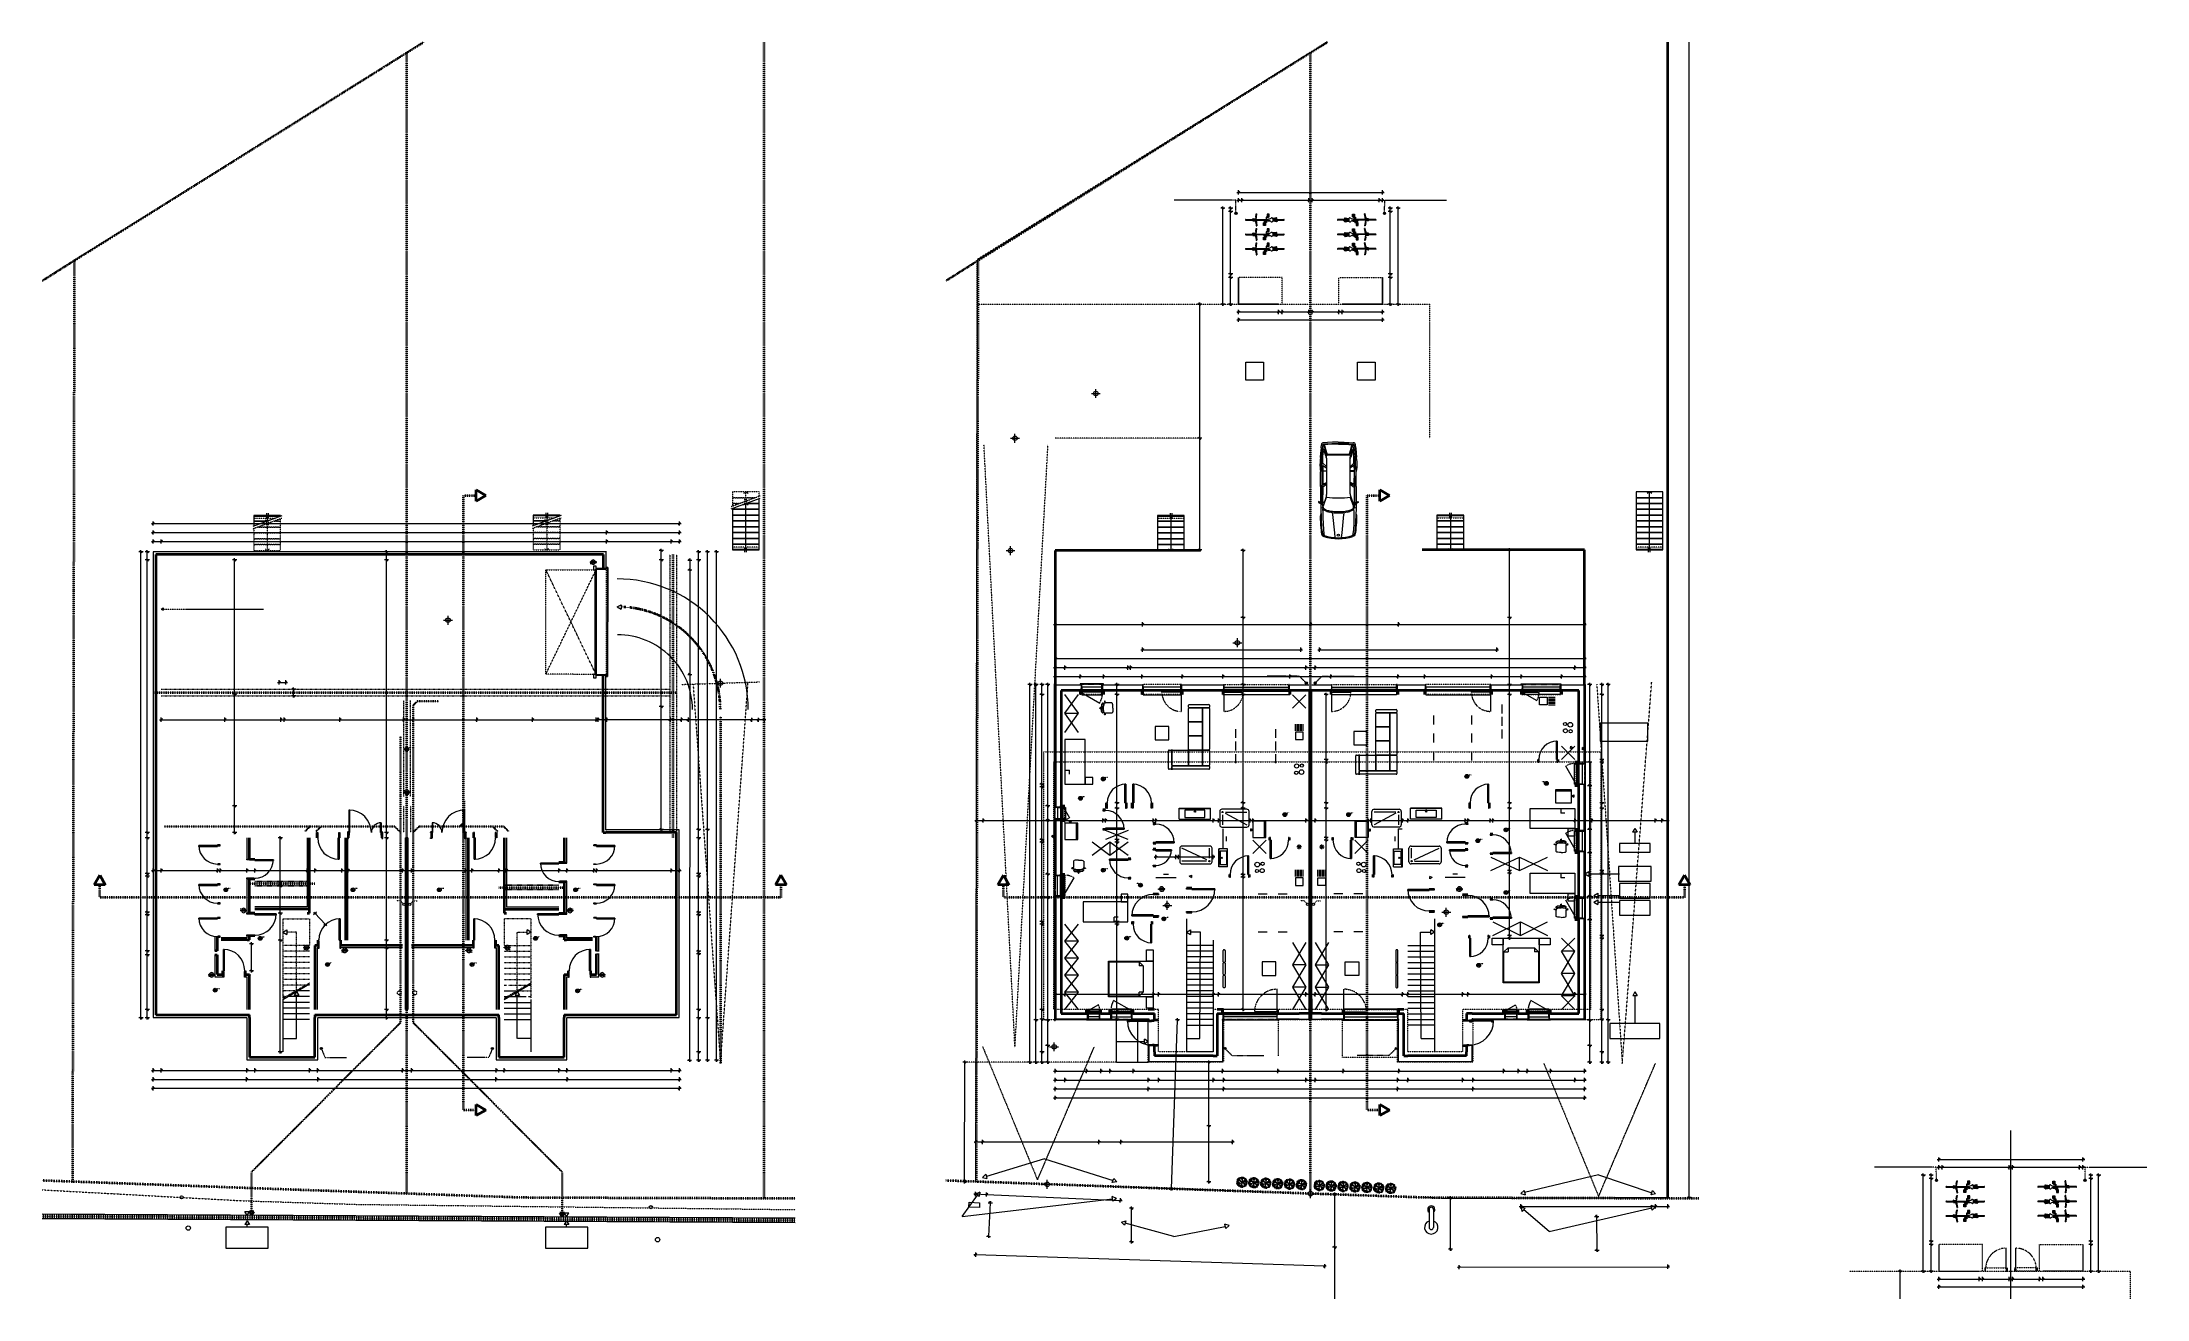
# Model space of a CAD drawing. Header units: metres. Extents: x 217015 to 311256, y -798315 to -742080.
import ezdxf

# ---------------------------------------------------------------- set-up
doc = ezdxf.new("R2010")
doc.units = ezdxf.units.M
for name, pattern in [('Achse', [0.5, 0.25, -0.25]), ('Axe', [0.5, 0.25, -0.25]), ('Cache', [0.5, 0.25, -0.25]), ('Dashed', [0.5, 0.25, -0.25]), ('Dot & Dashed', [0.5, 0.25, -0.25]), ('Egouttage copie', [0.5, 0.25, -0.25]), ('pointillés', [0.5, 0.25, -0.25]), ('Points', [0.5, 0.25, -0.25]), ('Points tirets', [0.5, 0.25, -0.25]), ('Points tirets petits', [0.5, 0.25, -0.25]), ('Tirets', [0.5, 0.25, -0.25]), ('Tirets moyens', [0.8, 0.4, -0.4]), ('Tirets petits', [0.35, 0.15, -0.2]), ('Traits', [0.5, 0.25, -0.25])]:
    doc.linetypes.add(name, pattern=pattern)
for name, color, linetype in [('-1._-1. Sous-sol_2_Ecriture + Annotation', 7, 'Continuous'), ('-1._-1. Sous-sol_2_Equip _ incendie', 7, 'Continuous'), ('-1._-1. Sous-sol_2_Equip _ égouttage', 7, 'Continuous'), ('-1._-1. Sous-sol_2_Etiquettes', 7, 'Continuous'), ('-1._-1. Sous-sol_2_Lignes', 7, 'Continuous'), ('-1._-1. Sous-sol_2_STABILITE', 7, 'Continuous'), ('0._0. Rez-de-chaussée local vélo_4_0', 7, 'Continuous'), ('0._0. Rez-de-chaussée local vélo_4_Equip _ égouttage', 7, 'Continuous'), ('0._0. Rez-de-chaussée local vélo_4_Niveau 27', 7, 'Continuous'), ('0._0. Rez-de-chaussée local vélo_4_Niveau 3', 7, 'Continuous'), ('0._0. Rez-de-chaussée local vélo_4_Niveau 50', 7, 'Continuous'), ('0._0. Rez-de-chaussée_1_Aménagement extérieurs constructions', 7, 'Continuous'), ('0._0. Rez-de-chaussée_1_Aménagement extérieurs démolitions', 7, 'Continuous'), ('0._0. Rez-de-chaussée_1_Ecriture + Annotation', 7, 'Continuous'), ('0._0. Rez-de-chaussée_1_Equip _ incendie', 7, 'Continuous'), ('0._0. Rez-de-chaussée_1_Equip _ mobilier', 7, 'Continuous'), ('0._0. Rez-de-chaussée_1_Equip _ égouttage', 7, 'Continuous'), ('0._0. Rez-de-chaussée_1_Etiquettes', 7, 'Continuous'), ('0._0. Rez-de-chaussée_1_Fenêtres Archicad', 7, 'Continuous'), ('0._0. Rez-de-chaussée_1_Lignes', 7, 'Continuous'), ('0._0. Rez-de-chaussée_1_Ponts et chaussées', 7, 'Continuous'), ('0._0. Rez-de-chaussée_1_Zones', 7, 'Continuous'), ('cotations', 7, 'Continuous'), ('escaliers', 7, 'Continuous'), ('mur porteur', 7, 'Continuous'), ('portes', 7, 'Continuous'), ('sous-sol', 7, 'Continuous')]:
    doc.layers.add(name, color=color, linetype=linetype)

msp = doc.modelspace()

# ---------------------------------------------------------------- linework, layer by layer
at = {"layer": '-1._-1. Sous-sol_2_Ecriture + Annotation', "color": 251, "linetype": 'Continuous', "lineweight": 18}
for p, q in [((227144, -795104), (225245, -795105)), ((225245, -795105), (225245, -796050)), ((227144, -796049), (227144, -795104)), ((241447, -795104), (239548, -795105)), ((239548, -795105), (239548, -796050)), ((241447, -796049), (241447, -795104)), ((225245, -796050), (227144, -796049)), ((239548, -796050), (241447, -796049))]:
    msp.add_line(p, q, dxfattribs=at)
at = {"layer": '-1._-1. Sous-sol_2_Equip _ incendie', "color": 251, "linetype": 'Continuous', "lineweight": 18}
for p, q in [((241666, -765340), (241563, -765340)), ((241563, -765364), (241666, -765364)), ((241716, -765327), (241666, -765327)), ((241666, -765327), (241666, -765377)), ((241666, -765377), (241716, -765377)), ((241716, -765377), (241716, -765327)), ((241831, -765337), (241716, -765337)), ((241716, -765337), (241716, -765367)), ((241716, -765367), (241831, -765367)), ((241831, -765367), (241831, -765337)), ((233225, -775640), (233328, -775640)), ((233328, -775664), (233225, -775664)), ((233328, -775677), (233328, -775627)), ((233328, -775627), (233378, -775627)), ((233378, -775677), (233328, -775677)), ((233378, -775627), (233378, -775677)), ((233378, -775667), (233378, -775637)), ((233378, -775637), (233493, -775637)), ((233493, -775667), (233378, -775667)), ((233493, -775637), (233493, -775667)), ((225913, -780922), (226016, -780922)), ((226016, -780946), (225913, -780946)), ((226016, -780959), (226016, -780909)), ((226016, -780909), (226066, -780909)), ((226066, -780959), (226016, -780959)), ((226066, -780909), (226066, -780959)), ((226066, -780949), (226066, -780919)), ((226066, -780919), (226181, -780919)), ((226181, -780949), (226066, -780949)), ((226181, -780919), (226181, -780949)), ((240626, -780919), (240511, -780919)), ((240511, -780919), (240511, -780949)), ((240511, -780949), (240626, -780949)), ((240676, -780909), (240626, -780909)), ((240626, -780909), (240626, -780959)), ((240626, -780949), (240626, -780919)), ((240626, -780959), (240676, -780959)), ((240676, -780959), (240676, -780909)), ((240779, -780922), (240676, -780922)), ((240676, -780946), (240779, -780946)), ((228829, -782586), (228726, -782586)), ((228726, -782610), (228829, -782610)), ((228879, -782573), (228829, -782573)), ((228829, -782573), (228829, -782623)), ((228829, -782623), (228879, -782623)), ((228879, -782623), (228879, -782573)), ((228994, -782583), (228879, -782583)), ((228879, -782583), (228879, -782613)), ((228879, -782613), (228994, -782613)), ((228994, -782613), (228994, -782583)), ((230541, -782710), (230438, -782710)), ((230438, -782734), (230541, -782734)), ((230591, -782697), (230541, -782697)), ((230541, -782697), (230541, -782747)), ((230541, -782747), (230591, -782747)), ((230591, -782747), (230591, -782697)), ((230706, -782707), (230591, -782707)), ((230591, -782707), (230591, -782737)), ((230591, -782737), (230706, -782737)), ((230706, -782737), (230706, -782707)), ((235986, -782707), (236101, -782707)), ((235986, -782737), (235986, -782707)), ((236101, -782737), (235986, -782737)), ((236101, -782697), (236151, -782697)), ((236101, -782747), (236101, -782697)), ((236101, -782707), (236101, -782737)), ((236151, -782747), (236101, -782747)), ((236151, -782697), (236151, -782747)), ((236151, -782710), (236254, -782710)), ((236254, -782734), (236151, -782734)), ((237701, -782583), (237816, -782583)), ((237701, -782613), (237701, -782583)), ((237816, -782613), (237701, -782613)), ((237816, -782573), (237866, -782573)), ((237816, -782623), (237816, -782573)), ((237816, -782583), (237816, -782613)), ((237866, -782623), (237816, -782623)), ((237866, -782573), (237866, -782623)), ((237866, -782586), (237969, -782586)), ((237969, -782610), (237866, -782610)), ((224578, -783805), (224475, -783805)), ((224475, -783829), (224578, -783829)), ((224628, -783792), (224578, -783792)), ((224578, -783792), (224578, -783842)), ((224578, -783842), (224628, -783842)), ((224628, -783842), (224628, -783792)), ((224743, -783802), (224628, -783802)), ((224628, -783802), (224628, -783832)), ((224628, -783832), (224743, -783832)), ((224743, -783832), (224743, -783802)), ((241952, -783802), (242067, -783802)), ((241952, -783832), (241952, -783802)), ((242067, -783832), (241952, -783832)), ((242067, -783792), (242117, -783792)), ((242067, -783842), (242067, -783792)), ((242067, -783802), (242067, -783832)), ((242117, -783842), (242067, -783842)), ((242117, -783792), (242117, -783842)), ((242117, -783805), (242220, -783805)), ((242220, -783829), (242117, -783829))]:
    msp.add_line(p, q, dxfattribs=at)
for centre, radius, start, end in [((241563, -765352), 12, 90, 270), ((241691, -765352), 100, 8.62693, 173.1079), ((241691, -765352), 100, 186.8921, 351.37307), ((233353, -775652), 100, 8.62693, 173.1079), ((233225, -775652), 12, 90, 270), ((233353, -775652), 100, 186.8921, 351.37307), ((225913, -780934), 12, 90, 270), ((226041, -780934), 100, 8.62693, 173.1079), ((226041, -780934), 100, 186.8921, 351.37307), ((240651, -780934), 100, 6.8921, 171.37307), ((240651, -780934), 100, 188.62693, 353.1079), ((240779, -780934), 12, 270, 90), ((228726, -782598), 12, 90, 270), ((228854, -782598), 100, 8.62693, 173.1079), ((228854, -782598), 100, 186.8921, 351.37307), ((230438, -782722), 12, 90, 270), ((230566, -782722), 100, 8.62693, 173.1079), ((230566, -782722), 100, 186.8921, 351.37307), ((236126, -782722), 100, 6.8921, 171.37307), ((236126, -782722), 100, 188.62693, 353.1079), ((236254, -782722), 12, 270, 90), ((237841, -782598), 100, 6.8921, 171.37307), ((237841, -782598), 100, 188.62693, 353.1079), ((237969, -782598), 12, 270, 90), ((224475, -783817), 12, 90, 270), ((224603, -783817), 100, 8.62693, 173.1079), ((224603, -783817), 100, 186.8921, 351.37307), ((242092, -783817), 100, 6.8921, 171.37307), ((242092, -783817), 100, 188.62693, 353.1079), ((242220, -783817), 12, 270, 90)]:
    msp.add_arc(centre, radius, start, end, dxfattribs=at)
at = {"layer": '-1._-1. Sous-sol_2_Equip _ égouttage', "color": 7, "linetype": 'Tirets petits', "lineweight": 18}
for p, q in [((245117, -765012), (245117, -771330)), ((245417, -765012), (245417, -771330)), ((222353, -771030), (245117, -771030)), ((222353, -771330), (245117, -771330)), ((233203, -771542), (233203, -775842)), ((233503, -775842), (233503, -771542)), ((245117, -771330), (245117, -777452)), ((245417, -771330), (245417, -777452)), ((233203, -776252), (233203, -777452)), ((233503, -776252), (233503, -777452))]:
    msp.add_line(p, q, dxfattribs=at)
at = {"layer": '-1._-1. Sous-sol_2_Equip _ égouttage', "color": 7, "linetype": 'Continuous', "lineweight": 18}
for p, q in [((242766, -767349), (242941, -767252)), ((242766, -767349), (242938, -767452)), ((242941, -767252), (242938, -767452))]:
    msp.add_line(p, q, dxfattribs=at)
at = {"layer": '-1._-1. Sous-sol_2_Equip _ égouttage', "color": 8, "linetype": 'Tirets', "lineweight": 18}
for p, q in [((245628, -770822), (249142, -770708)), ((246163, -770805), (247391, -787781)), ((247391, -787781), (248623, -770725))]:
    msp.add_line(p, q, dxfattribs=at)
at = {"layer": '-1._-1. Sous-sol_2_Equip _ égouttage', "color": 251, "linetype": 'Egouttage copie', "lineweight": 30}
for p, q in [((233816, -771576), (233627, -771765)), ((233627, -771765), (233627, -777396)), ((234776, -771576), (233816, -771576)), ((233065, -773132), (233065, -785959)), ((229004, -777184), (222474, -777184)), ((228791, -777396), (229004, -777184)), ((229004, -777184), (232803, -777184)), ((229289, -777396), (229502, -777184)), ((233627, -777446), (233889, -777184)), ((233627, -777396), (233627, -785959)), ((237688, -777184), (233889, -777184)), ((237403, -777396), (237190, -777184)), ((237901, -777396), (237688, -777184)), ((233065, -785959), (226394, -792629)), ((233627, -785959), (240298, -792629)), ((226394, -792629), (226394, -794405)), ((240298, -792629), (240298, -794463))]:
    msp.add_line(p, q, dxfattribs=at)
at = {"layer": '-1._-1. Sous-sol_2_Equip _ égouttage', "color": 7, "linetype": 'Tirets', "lineweight": 35}
msp.add_line((247384, -772247), (247391, -787781), dxfattribs=at)
at = {"layer": '-1._-1. Sous-sol_2_Equip _ égouttage', "color": 251, "linetype": 'pointillés', "lineweight": 30}
for p, q in [((235915, -776971), (235915, -776026)), ((233056, -777437), (232803, -777184)), ((235703, -777184), (235915, -776971))]:
    msp.add_line(p, q, dxfattribs=at)
at = {"layer": '-1._-1. Sous-sol_2_Equip _ égouttage', "color": 250, "linetype": 'Continuous', "lineweight": 18}
for p, q in [((227794, -781906), (227968, -781806)), ((227794, -781906), (227968, -782006)), ((227968, -781806), (227968, -782006)), ((238728, -782006), (238728, -781806)), ((238901, -781906), (238728, -781806)), ((238901, -781906), (238728, -782006)), ((228404, -784563), (228304, -784736)), ((228504, -784736), (228304, -784736)), ((228404, -784563), (228504, -784736)), ((228404, -786662), (228404, -784736)), ((238292, -784563), (238192, -784736)), ((238392, -784736), (238192, -784736)), ((238292, -784563), (238392, -784736)), ((238292, -786662), (238292, -784736)), ((227794, -786662), (228404, -786662)), ((238901, -786662), (238301, -786662))]:
    msp.add_line(p, q, dxfattribs=at)
at = {"layer": '-1._-1. Sous-sol_2_Equip _ égouttage', "color": 250, "linetype": 'Tirets petits', "lineweight": 18}
for p, q in [((228404, -781906), (227968, -781906)), ((228404, -784513), (228404, -781906)), ((238291, -781906), (238728, -781906)), ((238291, -784513), (238291, -781906))]:
    msp.add_line(p, q, dxfattribs=at)
at = {"layer": '-1._-1. Sous-sol_2_Equip _ égouttage', "color": 8, "linetype": 'Tirets petits', "lineweight": 18}
for p, q in [((228994, -782506), (227794, -782506)), ((228994, -782760), (227794, -782760)), ((228994, -783014), (227794, -783014)), ((237701, -782506), (238901, -782506)), ((237701, -782760), (238901, -782760)), ((237701, -783014), (238901, -783014)), ((228994, -783268), (227794, -783268)), ((228994, -783522), (227794, -783522)), ((228994, -783776), (227794, -783776)), ((228994, -784030), (227794, -784030)), ((237701, -783268), (238901, -783268)), ((237701, -783522), (238901, -783522)), ((237701, -783776), (238901, -783776)), ((237701, -784030), (238901, -784030)), ((228801, -784284), (227794, -784284)), ((228361, -784538), (227794, -784538)), ((227921, -784792), (227794, -784792)), ((237895, -784284), (238901, -784284)), ((238335, -784538), (238901, -784538)), ((238775, -784792), (238901, -784792))]:
    msp.add_line(p, q, dxfattribs=at)
at = {"layer": '-1._-1. Sous-sol_2_Equip _ égouttage', "color": 8, "linetype": 'Continuous', "lineweight": 18}
for p, q in [((228994, -784792), (228007, -784792)), ((228994, -784538), (228447, -784538)), ((228994, -784284), (228887, -784284)), ((237701, -784284), (237808, -784284)), ((237701, -784538), (238248, -784538)), ((237701, -784792), (238688, -784792)), ((228994, -785046), (227794, -785046)), ((228994, -785300), (227794, -785300)), ((228994, -785554), (227794, -785554)), ((228994, -785808), (227794, -785808)), ((237701, -785046), (238901, -785046)), ((237701, -785300), (238901, -785300)), ((237701, -785554), (238901, -785554)), ((237701, -785808), (238901, -785808)), ((226094, -794404), (226294, -794404)), ((226194, -794577), (226094, -794404)), ((226194, -794577), (226294, -794404)), ((226194, -794818), (226094, -794992)), ((226294, -794991), (226094, -794992)), ((226194, -794818), (226294, -794991)), ((226194, -795104), (226194, -794991)), ((240497, -794818), (240397, -794992)), ((240597, -794991), (240397, -794992)), ((240398, -794464), (240598, -794464)), ((240498, -794637), (240398, -794464)), ((240497, -794818), (240597, -794991)), ((240497, -795104), (240497, -794991)), ((240498, -794637), (240598, -794464))]:
    msp.add_line(p, q, dxfattribs=at)
at = {"layer": '-1._-1. Sous-sol_2_Equip _ égouttage', "color": 8, "linetype": 'Dot & Dashed', "lineweight": 18}
for p, q in [((217015, -793435), (225989, -793925)), ((225989, -793925), (231124, -794087)), ((231124, -794087), (235630, -794141)), ((235630, -794141), (247638, -794285)), ((247638, -794285), (250732, -794322))]:
    msp.add_line(p, q, dxfattribs=at)
at = {"layer": '-1._-1. Sous-sol_2_Equip _ égouttage', "color": 251, "linetype": 'Continuous', "lineweight": 30}
for p, q in [((226294, -794405), (226494, -794405)), ((226394, -794578), (226294, -794405)), ((226394, -794578), (226494, -794405)), ((240198, -794463), (240398, -794463)), ((240298, -794636), (240198, -794463)), ((240298, -794636), (240398, -794463))]:
    msp.add_line(p, q, dxfattribs=at)
at = {"layer": '-1._-1. Sous-sol_2_Equip _ égouttage', "color": 254, "linetype": 'Continuous', "lineweight": 18}
for p, q in [((250732, -794699), (217015, -794520)), ((217015, -794720), (250732, -794899))]:
    msp.add_line(p, q, dxfattribs=at)
at = {"layer": '-1._-1. Sous-sol_2_Equip _ égouttage', "color": 254, "linetype": 'Points', "lineweight": 18}
for p, q in [((250732, -794719), (217015, -794540)), ((250732, -794879), (217015, -794700))]:
    msp.add_line(p, q, dxfattribs=at)
at = {"layer": '-1._-1. Sous-sol_2_Equip _ égouttage', "color": 7, "linetype": 'Points tirets', "lineweight": 35}
msp.add_line((250732, -794799), (217015, -794620), dxfattribs=at)
at = {"layer": '-1._-1. Sous-sol_2_Equip _ égouttage', "color": 8, "linetype": 'Continuous', "lineweight": 18}
for centre in [(223260, -793776), (244273, -794210)]:
    msp.add_circle(centre, 70, dxfattribs=at)
at = {"layer": '-1._-1. Sous-sol_2_Equip _ égouttage', "color": 250, "linetype": 'Continuous', "lineweight": 18}
for radius in [5850, 3350]:
    msp.add_arc((242784, -771949), radius, 0.02484, 90.22379, dxfattribs=at)
at = {"layer": '-1._-1. Sous-sol_2_Equip _ égouttage', "color": 7, "linetype": 'pointillés', "lineweight": 35}
msp.add_arc((242784, -771949), 4600, 0.02484, 88.06629, dxfattribs=at)
at = {"layer": '-1._-1. Sous-sol_2_Etiquettes', "color": 253, "linetype": 'Dashed', "lineweight": 13}
for p, q in [((241616, -765430), (241552, -765430)), ((241658, -765388), (241616, -765430)), ((233394, -773682), (233455, -773640)), ((233455, -773640), (233540, -773640)), ((233278, -775575), (233214, -775575)), ((233320, -775617), (233278, -775575)), ((225291, -779977), (225352, -779934)), ((225352, -779934), (225437, -779934)), ((230988, -779977), (231049, -779934)), ((231049, -779934), (231134, -779934)), ((234853, -779977), (234914, -779934)), ((234914, -779934), (234999, -779934)), ((240955, -779977), (241016, -779934)), ((241016, -779934), (241101, -779934)), ((225965, -780857), (225902, -780857)), ((226007, -780899), (225965, -780857)), ((233063, -780505), (232890, -780505)), ((233180, -780623), (233063, -780505)), ((233512, -780623), (233629, -780505)), ((233629, -780505), (233802, -780505)), ((240685, -780899), (240726, -780857)), ((240726, -780857), (240790, -780857)), ((226834, -782150), (226895, -782108)), ((226895, -782108), (226980, -782108)), ((239159, -782150), (239220, -782108)), ((239220, -782108), (239305, -782108)), ((228779, -782675), (228715, -782675)), ((228821, -782633), (228779, -782675)), ((230490, -782799), (230427, -782799)), ((230532, -782758), (230490, -782799)), ((236160, -782758), (236202, -782799)), ((236202, -782799), (236265, -782799)), ((237875, -782633), (237916, -782675)), ((237916, -782675), (237980, -782675)), ((224528, -783895), (224464, -783895)), ((224570, -783853), (224528, -783895)), ((229849, -783323), (229910, -783281)), ((229910, -783281), (229995, -783281)), ((236318, -783323), (236379, -783281)), ((236379, -783281), (236464, -783281)), ((242126, -783853), (242167, -783895)), ((242167, -783895), (242231, -783895)), ((224815, -784467), (224876, -784425)), ((224876, -784425), (224961, -784425)), ((241048, -784502), (241109, -784459)), ((241109, -784459), (241194, -784459))]:
    msp.add_line(p, q, dxfattribs=at)
at = {"layer": '-1._-1. Sous-sol_2_Etiquettes', "color": 7, "linetype": 'Continuous', "lineweight": 18}
for p, q in [((222353, -767450), (222440, -767400)), ((222353, -767450), (222440, -767500)), ((222440, -767400), (222440, -767500)), ((223450, -767450), (226935, -767450))]:
    msp.add_line(p, q, dxfattribs=at)
at = {"layer": '-1._-1. Sous-sol_2_Etiquettes', "color": 7, "linetype": 'Dashed', "lineweight": 18}
for p, q in [((222440, -767450), (222842, -767450)), ((222842, -767450), (223450, -767450))]:
    msp.add_line(p, q, dxfattribs=at)
at = {"layer": '-1._-1. Sous-sol_2_Etiquettes', "color": 8, "linetype": 'Continuous', "lineweight": 18}
for p, q in [((229561, -787093), (229468, -787131)), ((229534, -787158), (229495, -787066)), ((237224, -787131), (237131, -787093)), ((237158, -787158), (237197, -787066))]:
    msp.add_line(p, q, dxfattribs=at)
at = {"layer": '-1._-1. Sous-sol_2_Etiquettes', "color": 253, "linetype": 'Traits', "lineweight": 18}
for p, q in [((229514, -787112), (229684, -787520)), ((229684, -787520), (229928, -787520)), ((237008, -787520), (236764, -787520)), ((237178, -787112), (237008, -787520))]:
    msp.add_line(p, q, dxfattribs=at)
at = {"layer": '-1._-1. Sous-sol_2_Etiquettes', "color": 253, "linetype": 'Continuous', "lineweight": 18}
for p, q in [((229928, -787520), (230640, -787520)), ((236764, -787520), (236052, -787520))]:
    msp.add_line(p, q, dxfattribs=at)
at = {"layer": '-1._-1. Sous-sol_2_Etiquettes', "color": 7, "linetype": 'Continuous', "lineweight": 18}
for centre in [(241693, -765352), (233353, -773711), (233355, -775652), (225250, -780005), (230947, -780005), (234812, -780005), (240914, -780005), (226043, -780934), (233216, -780658), (233476, -780658), (240649, -780934), (226793, -782179), (239118, -782179), (228856, -782598), (230567, -782722), (236125, -782722), (237839, -782598), (224605, -783817), (229808, -783352), (236277, -783352), (242090, -783817), (224774, -784496), (241007, -784530)]:
    msp.add_circle(centre, 50, dxfattribs=at)
at = {"layer": '-1._-1. Sous-sol_2_Etiquettes', "color": 8, "linetype": 'Continuous', "lineweight": 18}
for centre in [(229514, -787112), (237178, -787112)]:
    msp.add_circle(centre, 50, dxfattribs=at)
at = {"layer": '-1._-1. Sous-sol_2_Lignes', "color": 7, "linetype": 'Axe', "lineweight": 35}
for p, q in [((235888, -789866), (235888, -762366)), ((235888, -762366), (236455, -762366)), ((219596, -780354), (219596, -779787)), ((250096, -779787), (250096, -780354)), ((250096, -780354), (219596, -780354)), ((236455, -789866), (235888, -789866))]:
    msp.add_line(p, q, dxfattribs=at)
at = {"layer": '-1._-1. Sous-sol_2_Lignes', "color": 7, "linetype": 'Continuous', "lineweight": 35}
for p, q in [((236455, -762616), (236455, -762116)), ((236888, -762366), (236455, -762116)), ((236888, -762366), (236455, -762616)), ((219596, -779354), (219346, -779787)), ((219596, -779354), (219846, -779787)), ((250096, -779354), (249846, -779787)), ((250096, -779354), (250346, -779787)), ((219846, -779787), (219346, -779787)), ((250346, -779787), (249846, -779787)), ((236455, -790116), (236455, -789616)), ((236888, -789866), (236455, -789616)), ((236888, -789866), (236455, -790116))]:
    msp.add_line(p, q, dxfattribs=at)
at = {"layer": '-1._-1. Sous-sol_2_Lignes', "color": 7, "linetype": 'Continuous', "lineweight": 18}
for p, q in [((233401, -773655), (233281, -773775)), ((233281, -773655), (233401, -773775)), ((225298, -779949), (225178, -780069)), ((225178, -779949), (225298, -780069)), ((230994, -779949), (230875, -780069)), ((230875, -779949), (230994, -780069)), ((234859, -779949), (234740, -780069)), ((234740, -779949), (234859, -780069)), ((240961, -779949), (240842, -780069)), ((240842, -779949), (240961, -780069)), ((226840, -782123), (226721, -782242)), ((226721, -782123), (226840, -782242)), ((239166, -782123), (239046, -782242)), ((239046, -782123), (239166, -782242)), ((229855, -783296), (229736, -783416)), ((229736, -783296), (229855, -783416)), ((236325, -783296), (236205, -783416)), ((236205, -783296), (236325, -783416)), ((224822, -784440), (224702, -784560)), ((224702, -784440), (224822, -784560)), ((241054, -784474), (240935, -784594)), ((240935, -784474), (241054, -784594))]:
    msp.add_line(p, q, dxfattribs=at)
for centre in [(233341, -773715), (225238, -780009), (230935, -780009), (234800, -780009), (240902, -780009), (226781, -782183), (239106, -782183), (229796, -783356), (236265, -783356), (224762, -784500), (240994, -784534)]:
    msp.add_circle(centre, 84.6, dxfattribs=at)
at = {"layer": '-1._-1. Sous-sol_2_Lignes', "color": 251, "linetype": 'Achse', "lineweight": 18}
for centre in [(233015, -784624), (233700, -784624)]:
    msp.add_circle(centre, 92, dxfattribs=at)
at = {"layer": '-1._-1. Sous-sol_2_Lignes', "color": 253, "linetype": 'Continuous', "lineweight": 18}
for centre in [(223560, -795147), (244573, -795667)]:
    msp.add_circle(centre, 100, dxfattribs=at)
at = {"layer": '-1._-1. Sous-sol_2_STABILITE', "color": 7, "linetype": 'Points tirets', "lineweight": 35}
for p, q in [((245267, -777692), (245267, -765012)), ((222053, -771180), (245417, -771180)), ((233353, -777538), (233353, -771132)), ((226301, -779736), (229234, -779736)), ((237461, -779902), (240394, -779902))]:
    msp.add_line(p, q, dxfattribs=at)
at = {"layer": '0._0. Rez-de-chaussée local vélo_4_0', "color": 253, "linetype": 'Tirets', "lineweight": 18}
msp.add_line((305170, -798315), (305170, -790776), dxfattribs=at)
at = {"layer": '0._0. Rez-de-chaussée local vélo_4_0', "color": 252, "linetype": 'Continuous', "lineweight": 18}
for p, q in [((301945, -795876), (301945, -797076)), ((308395, -795876), (308395, -797076)), ((301945, -797076), (303745, -797076)), ((308395, -797076), (306595, -797076))]:
    msp.add_line(p, q, dxfattribs=at)
at = {"layer": '0._0. Rez-de-chaussée local vélo_4_Equip _ égouttage', "color": 250, "linetype": 'Traits', "lineweight": 18}
for p, q in [((303895, -795876), (301945, -795876)), ((303895, -797076), (303895, -795876)), ((306445, -797076), (306445, -795876)), ((306445, -795876), (308395, -795876)), ((297935, -797076), (310520, -797076)), ((310520, -798315), (310520, -797076))]:
    msp.add_line(p, q, dxfattribs=at)
at = {"layer": '0._0. Rez-de-chaussée local vélo_4_Niveau 27', "color": 253, "linetype": 'Continuous', "lineweight": 18}
msp.add_line((305170, -798315), (305170, -790776), dxfattribs=at)
at = {"layer": '0._0. Rez-de-chaussée local vélo_4_Niveau 3', "color": 251, "linetype": 'Continuous', "lineweight": 18}
for p, q in [((301648, -792428), (299065, -792428)), ((308673, -792428), (311256, -792428))]:
    msp.add_line(p, q, dxfattribs=at)
at = {"layer": '0._0. Rez-de-chaussée local vélo_4_Niveau 3', "color": 251, "linetype": 'Achse', "lineweight": 18}
for p, q in [((301823, -792428), (301648, -792428)), ((301836, -793012), (301823, -792428)), ((308485, -793012), (308498, -792428)), ((308498, -792428), (308673, -792428))]:
    msp.add_line(p, q, dxfattribs=at)
at = {"layer": '0._0. Rez-de-chaussée local vélo_4_Niveau 3', "color": 250, "linetype": 'Continuous', "lineweight": 18}
for p, q in [((301786, -793014), (301886, -793011)), ((301835, -792962), (301837, -793062)), ((308435, -793011), (308535, -793014)), ((308486, -792962), (308483, -793062))]:
    msp.add_line(p, q, dxfattribs=at)
for centre in [(301836, -793012), (308485, -793012)]:
    msp.add_circle(centre, 50, dxfattribs=at)
at = {"layer": '0._0. Rez-de-chaussée local vélo_4_Niveau 50', "color": 252, "linetype": 'Continuous', "lineweight": 18}
for p, q in [((302276, -793289), (302705, -793289)), ((302276, -793319), (302705, -793319)), ((302610, -793254), (302592, -793254)), ((302592, -793289), (302592, -793254)), ((302592, -793354), (302592, -793319)), ((302592, -793354), (302610, -793354)), ((302604, -793256), (302710, -793256)), ((302708, -793273), (302604, -793273)), ((302708, -793336), (302604, -793336)), ((302604, -793353), (302710, -793353)), ((302610, -793256), (302610, -793254)), ((302610, -793289), (302610, -793273)), ((302610, -793336), (302610, -793319)), ((302610, -793354), (302610, -793353)), ((302721, -793182), (302703, -793304)), ((302721, -793426), (302703, -793304)), ((302720, -793182), (302742, -793034)), ((302720, -793182), (302753, -793182)), ((302753, -793426), (302720, -793426)), ((302720, -793426), (302742, -793574)), ((302735, -793294), (302751, -793182)), ((302735, -793291), (303257, -793291)), ((302735, -793314), (302751, -793426)), ((302735, -793317), (303257, -793317)), ((302742, -793034), (302774, -793039)), ((302753, -793182), (302774, -793039)), ((302753, -793426), (302774, -793569)), ((303061, -793434), (303151, -793434)), ((303061, -793554), (303061, -793434)), ((303266, -793354), (303081, -793354)), ((303081, -793354), (303081, -793364)), ((303301, -793364), (303081, -793364)), ((303207, -793424), (303089, -793424)), ((303090, -793424), (303090, -793409)), ((303185, -793409), (303090, -793409)), ((303098, -793424), (303098, -793434)), ((303106, -793554), (303106, -793434)), ((303317, -793344), (303111, -793344)), ((303111, -793344), (303111, -793354)), ((303120, -793424), (303120, -793434)), ((303151, -793434), (303151, -793554)), ((303184, -793284), (303170, -793291)), ((303184, -793324), (303170, -793317)), ((303280, -793270), (303183, -793285)), ((303280, -793338), (303183, -793324)), ((303293, -793184), (303184, -793184)), ((303184, -793184), (303184, -793284)), ((303184, -793344), (303184, -793324)), ((303184, -793409), (303184, -793364)), ((303292, -793199), (303201, -793199)), ((303206, -793281), (303206, -793199)), ((303206, -793344), (303206, -793327)), ((303206, -793409), (303206, -793364)), ((303207, -793409), (303207, -793424)), ((303231, -793054), (303231, -793174)), ((303321, -793054), (303231, -793054)), ((303231, -793174), (303321, -793174)), ((303262, -793184), (303262, -793174)), ((303266, -793354), (303350, -793354)), ((303276, -793054), (303276, -793174)), ((303286, -793184), (303286, -793174)), ((303292, -793184), (303292, -793199)), ((303301, -793364), (303301, -793354)), ((303321, -793174), (303321, -793054)), ((303647, -793216), (303477, -793241)), ((303647, -793392), (303477, -793367)), ((303480, -793258), (303647, -793233)), ((303480, -793251), (303480, -793357)), ((303480, -793289), (303976, -793289)), ((303480, -793319), (303976, -793319)), ((303691, -793344), (303480, -793344)), ((303480, -793350), (303647, -793375)), ((303506, -793354), (303689, -793354)), ((303591, -793344), (303591, -793334)), ((303711, -793334), (303591, -793334)), ((303608, -793344), (303711, -793344)), ((303621, -793364), (303621, -793354)), ((303621, -793364), (303680, -793364)), ((303660, -793214), (303642, -793214)), ((303642, -793217), (303642, -793214)), ((303642, -793289), (303642, -793234)), ((303642, -793334), (303642, -793319)), ((303642, -793374), (303642, -793364)), ((303642, -793394), (303642, -793392)), ((303660, -793394), (303642, -793394)), ((303660, -793289), (303660, -793214)), ((303660, -793334), (303660, -793319)), ((303660, -793394), (303660, -793364)), ((303680, -793364), (303680, -793354)), ((303689, -793354), (303689, -793344)), ((303711, -793334), (303711, -793344)), ((306886, -793289), (306390, -793289)), ((306886, -793319), (306390, -793319)), ((306655, -793334), (306655, -793344)), ((306655, -793334), (306775, -793334)), ((306758, -793344), (306655, -793344)), ((306675, -793344), (306886, -793344)), ((306677, -793354), (306677, -793344)), ((306860, -793354), (306677, -793354)), ((306686, -793364), (306686, -793354)), ((306745, -793364), (306686, -793364)), ((306706, -793289), (306706, -793214)), ((306706, -793214), (306723, -793214)), ((306706, -793334), (306706, -793319)), ((306706, -793394), (306706, -793364)), ((306706, -793394), (306723, -793394)), ((306719, -793216), (306889, -793241)), ((306886, -793258), (306719, -793233)), ((306886, -793350), (306719, -793375)), ((306719, -793392), (306889, -793367)), ((306723, -793217), (306723, -793214)), ((306723, -793289), (306723, -793234)), ((306723, -793334), (306723, -793319)), ((306723, -793374), (306723, -793364)), ((306723, -793394), (306723, -793392)), ((306745, -793364), (306745, -793354)), ((306775, -793344), (306775, -793334)), ((306886, -793251), (306886, -793357)), ((307099, -793354), (307015, -793354)), ((307045, -793054), (307135, -793054)), ((307045, -793174), (307045, -793054)), ((307135, -793174), (307045, -793174)), ((307049, -793344), (307255, -793344)), ((307065, -793364), (307065, -793354)), ((307065, -793364), (307285, -793364)), ((307073, -793184), (307182, -793184)), ((307074, -793184), (307074, -793199)), ((307074, -793199), (307165, -793199)), ((307080, -793184), (307080, -793174)), ((307086, -793270), (307183, -793285)), ((307086, -793338), (307183, -793324)), ((307090, -793054), (307090, -793174)), ((307099, -793354), (307285, -793354)), ((307104, -793184), (307104, -793174)), ((307631, -793291), (307109, -793291)), ((307631, -793317), (307109, -793317)), ((307135, -793054), (307135, -793174)), ((307159, -793409), (307159, -793424)), ((307159, -793424), (307277, -793424)), ((307160, -793281), (307160, -793199)), ((307160, -793344), (307160, -793327)), ((307160, -793409), (307160, -793364)), ((307181, -793409), (307276, -793409)), ((307182, -793184), (307182, -793284)), ((307182, -793284), (307196, -793291)), ((307182, -793324), (307196, -793317)), ((307182, -793344), (307182, -793324)), ((307182, -793409), (307182, -793364)), ((307305, -793434), (307215, -793434)), ((307215, -793434), (307215, -793554)), ((307246, -793424), (307246, -793434)), ((307255, -793344), (307255, -793354)), ((307260, -793554), (307260, -793434)), ((307268, -793424), (307268, -793434)), ((307276, -793424), (307276, -793409)), ((307285, -793354), (307285, -793364)), ((307305, -793554), (307305, -793434)), ((307624, -793034), (307592, -793039)), ((307613, -793182), (307592, -793039)), ((307613, -793426), (307592, -793569)), ((307646, -793182), (307613, -793182)), ((307613, -793426), (307646, -793426)), ((307631, -793294), (307615, -793182)), ((307631, -793314), (307615, -793426)), ((307646, -793182), (307624, -793034)), ((307646, -793426), (307624, -793574)), ((307645, -793182), (307663, -793304)), ((307645, -793426), (307663, -793304)), ((307762, -793256), (307656, -793256)), ((307762, -793353), (307656, -793353)), ((307658, -793273), (307762, -793273)), ((307658, -793336), (307762, -793336)), ((308090, -793289), (307661, -793289)), ((308090, -793319), (307661, -793319)), ((307756, -793256), (307756, -793254)), ((307756, -793254), (307773, -793254)), ((307756, -793289), (307756, -793273)), ((307756, -793336), (307756, -793319)), ((307756, -793354), (307756, -793353)), ((307773, -793354), (307756, -793354)), ((307773, -793289), (307773, -793254)), ((307773, -793354), (307773, -793319)), ((302276, -793939), (302705, -793939)), ((302276, -793969), (302705, -793969)), ((302610, -793904), (302592, -793904)), ((302592, -793939), (302592, -793904)), ((302592, -794004), (302592, -793969)), ((302592, -794004), (302610, -794004)), ((302604, -793906), (302710, -793906)), ((302708, -793923), (302604, -793923)), ((302708, -793986), (302604, -793986)), ((302604, -794003), (302710, -794003)), ((302610, -793906), (302610, -793904)), ((302610, -793939), (302610, -793923)), ((302610, -793986), (302610, -793969)), ((302610, -794004), (302610, -794003)), ((302721, -793832), (302703, -793954)), ((302721, -794076), (302703, -793954)), ((302720, -793832), (302742, -793684)), ((302720, -793832), (302753, -793832)), ((302753, -794076), (302720, -794076)), ((302720, -794076), (302742, -794224)), ((302720, -794482), (302742, -794334)), ((302735, -793944), (302751, -793832)), ((302735, -793941), (303257, -793941)), ((302735, -793964), (302751, -794076)), ((302735, -793967), (303257, -793967)), ((302742, -793574), (302774, -793569)), ((302742, -793684), (302774, -793689)), ((302742, -794224), (302774, -794219)), ((302742, -794334), (302774, -794339)), ((302753, -793832), (302774, -793689)), ((302753, -794076), (302774, -794219)), ((302753, -794482), (302774, -794339)), ((303151, -793554), (303061, -793554)), ((303061, -794084), (303151, -794084)), ((303061, -794204), (303061, -794084)), ((303151, -794204), (303061, -794204)), ((303266, -794004), (303081, -794004)), ((303081, -794004), (303081, -794014)), ((303301, -794014), (303081, -794014)), ((303207, -794074), (303089, -794074)), ((303090, -794074), (303090, -794059)), ((303185, -794059), (303090, -794059)), ((303098, -794074), (303098, -794084)), ((303106, -794204), (303106, -794084)), ((303317, -793994), (303111, -793994)), ((303111, -793994), (303111, -794004)), ((303120, -794074), (303120, -794084)), ((303151, -794084), (303151, -794204)), ((303184, -793934), (303170, -793941)), ((303184, -793974), (303170, -793967)), ((303280, -793920), (303183, -793935)), ((303280, -793988), (303183, -793974)), ((303293, -793834), (303184, -793834)), ((303184, -793834), (303184, -793934)), ((303184, -793994), (303184, -793974)), ((303184, -794059), (303184, -794014)), ((303292, -793849), (303201, -793849)), ((303206, -793931), (303206, -793849)), ((303206, -793994), (303206, -793977)), ((303206, -794059), (303206, -794014)), ((303207, -794059), (303207, -794074)), ((303231, -793704), (303231, -793824)), ((303321, -793704), (303231, -793704)), ((303231, -793824), (303321, -793824)), ((303231, -794354), (303231, -794474)), ((303321, -794354), (303231, -794354)), ((303262, -793834), (303262, -793824)), ((303266, -794004), (303350, -794004)), ((303276, -793704), (303276, -793824)), ((303276, -794354), (303276, -794474)), ((303286, -793834), (303286, -793824)), ((303292, -793834), (303292, -793849)), ((303301, -794014), (303301, -794004)), ((303321, -793824), (303321, -793704)), ((303321, -794474), (303321, -794354)), ((303647, -793866), (303477, -793891)), ((303647, -794042), (303477, -794017)), ((303480, -793908), (303647, -793883)), ((303480, -793901), (303480, -794007)), ((303480, -793939), (303976, -793939)), ((303480, -793969), (303976, -793969)), ((303691, -793994), (303480, -793994)), ((303480, -794000), (303647, -794025)), ((303506, -794004), (303689, -794004)), ((303591, -793994), (303591, -793984)), ((303711, -793984), (303591, -793984)), ((303608, -793994), (303711, -793994)), ((303621, -794014), (303621, -794004)), ((303621, -794014), (303680, -794014)), ((303660, -793864), (303642, -793864)), ((303642, -793867), (303642, -793864)), ((303642, -793939), (303642, -793884)), ((303642, -793984), (303642, -793969)), ((303642, -794024), (303642, -794014)), ((303642, -794044), (303642, -794042)), ((303660, -794044), (303642, -794044)), ((303660, -793939), (303660, -793864)), ((303660, -793984), (303660, -793969)), ((303660, -794044), (303660, -794014)), ((303680, -794014), (303680, -794004)), ((303689, -794004), (303689, -793994)), ((303711, -793984), (303711, -793994)), ((306886, -793939), (306390, -793939)), ((306886, -793969), (306390, -793969)), ((306655, -793984), (306655, -793994)), ((306655, -793984), (306775, -793984)), ((306758, -793994), (306655, -793994)), ((306675, -793994), (306886, -793994)), ((306677, -794004), (306677, -793994)), ((306860, -794004), (306677, -794004)), ((306686, -794014), (306686, -794004)), ((306745, -794014), (306686, -794014)), ((306706, -793939), (306706, -793864)), ((306706, -793864), (306723, -793864)), ((306706, -793984), (306706, -793969)), ((306706, -794044), (306706, -794014)), ((306706, -794044), (306723, -794044)), ((306719, -793866), (306889, -793891)), ((306886, -793908), (306719, -793883)), ((306886, -794000), (306719, -794025)), ((306719, -794042), (306889, -794017)), ((306723, -793867), (306723, -793864)), ((306723, -793939), (306723, -793884)), ((306723, -793984), (306723, -793969)), ((306723, -794024), (306723, -794014)), ((306723, -794044), (306723, -794042)), ((306745, -794014), (306745, -794004)), ((306775, -793994), (306775, -793984)), ((306886, -793901), (306886, -794007)), ((307099, -794004), (307015, -794004)), ((307045, -793704), (307135, -793704)), ((307045, -793824), (307045, -793704)), ((307135, -793824), (307045, -793824)), ((307045, -794354), (307135, -794354)), ((307045, -794474), (307045, -794354)), ((307049, -793994), (307255, -793994)), ((307065, -794014), (307065, -794004)), ((307065, -794014), (307285, -794014)), ((307073, -793834), (307182, -793834)), ((307074, -793834), (307074, -793849)), ((307074, -793849), (307165, -793849)), ((307080, -793834), (307080, -793824)), ((307086, -793920), (307183, -793935)), ((307086, -793988), (307183, -793974)), ((307090, -793704), (307090, -793824)), ((307090, -794354), (307090, -794474)), ((307099, -794004), (307285, -794004)), ((307104, -793834), (307104, -793824)), ((307631, -793941), (307109, -793941)), ((307631, -793967), (307109, -793967)), ((307135, -793704), (307135, -793824)), ((307135, -794354), (307135, -794474)), ((307159, -794059), (307159, -794074)), ((307159, -794074), (307277, -794074)), ((307160, -793931), (307160, -793849)), ((307160, -793994), (307160, -793977)), ((307160, -794059), (307160, -794014)), ((307181, -794059), (307276, -794059)), ((307182, -793834), (307182, -793934)), ((307182, -793934), (307196, -793941)), ((307182, -793974), (307196, -793967)), ((307182, -793994), (307182, -793974)), ((307182, -794059), (307182, -794014)), ((307215, -793554), (307305, -793554)), ((307305, -794084), (307215, -794084)), ((307215, -794084), (307215, -794204)), ((307215, -794204), (307305, -794204)), ((307246, -794074), (307246, -794084)), ((307255, -793994), (307255, -794004)), ((307260, -794204), (307260, -794084)), ((307268, -794074), (307268, -794084)), ((307276, -794074), (307276, -794059)), ((307285, -794004), (307285, -794014)), ((307305, -794204), (307305, -794084)), ((307624, -793574), (307592, -793569)), ((307624, -793684), (307592, -793689)), ((307613, -793832), (307592, -793689)), ((307613, -794076), (307592, -794219)), ((307624, -794224), (307592, -794219)), ((307624, -794334), (307592, -794339)), ((307613, -794482), (307592, -794339)), ((307646, -793832), (307613, -793832)), ((307613, -794076), (307646, -794076)), ((307631, -793944), (307615, -793832)), ((307631, -793964), (307615, -794076)), ((307646, -793832), (307624, -793684)), ((307646, -794076), (307624, -794224)), ((307646, -794482), (307624, -794334)), ((307645, -793832), (307663, -793954)), ((307645, -794076), (307663, -793954)), ((307762, -793906), (307656, -793906)), ((307762, -794003), (307656, -794003)), ((307658, -793923), (307762, -793923)), ((307658, -793986), (307762, -793986)), ((308090, -793939), (307661, -793939)), ((308090, -793969), (307661, -793969)), ((307756, -793906), (307756, -793904)), ((307756, -793904), (307773, -793904)), ((307756, -793939), (307756, -793923)), ((307756, -793986), (307756, -793969)), ((307756, -794004), (307756, -794003)), ((307773, -794004), (307756, -794004)), ((307773, -793939), (307773, -793904)), ((307773, -794004), (307773, -793969)), ((302276, -794589), (302705, -794589)), ((302276, -794619), (302705, -794619)), ((302610, -794554), (302592, -794554)), ((302592, -794589), (302592, -794554)), ((302592, -794654), (302592, -794619)), ((302592, -794654), (302610, -794654)), ((302604, -794556), (302710, -794556)), ((302708, -794573), (302604, -794573)), ((302708, -794636), (302604, -794636)), ((302604, -794653), (302710, -794653)), ((302610, -794556), (302610, -794554)), ((302610, -794589), (302610, -794573)), ((302610, -794636), (302610, -794619)), ((302610, -794654), (302610, -794653)), ((302721, -794482), (302703, -794604)), ((302721, -794726), (302703, -794604)), ((302720, -794482), (302753, -794482)), ((302753, -794726), (302720, -794726)), ((302720, -794726), (302742, -794874)), ((302735, -794594), (302751, -794482)), ((302735, -794591), (303257, -794591)), ((302735, -794614), (302751, -794726)), ((302735, -794617), (303257, -794617)), ((302742, -794874), (302774, -794869)), ((302753, -794726), (302774, -794869)), ((303061, -794734), (303151, -794734)), ((303061, -794854), (303061, -794734)), ((303151, -794854), (303061, -794854)), ((303266, -794654), (303081, -794654)), ((303081, -794654), (303081, -794664)), ((303301, -794664), (303081, -794664)), ((303207, -794724), (303089, -794724)), ((303090, -794724), (303090, -794709)), ((303185, -794709), (303090, -794709)), ((303098, -794724), (303098, -794734)), ((303106, -794854), (303106, -794734)), ((303317, -794644), (303111, -794644)), ((303111, -794644), (303111, -794654)), ((303120, -794724), (303120, -794734)), ((303151, -794734), (303151, -794854)), ((303184, -794584), (303170, -794591)), ((303184, -794624), (303170, -794617)), ((303280, -794570), (303183, -794585)), ((303280, -794638), (303183, -794624)), ((303293, -794484), (303184, -794484)), ((303184, -794484), (303184, -794584)), ((303184, -794644), (303184, -794624)), ((303184, -794709), (303184, -794664)), ((303292, -794499), (303201, -794499)), ((303206, -794581), (303206, -794499)), ((303206, -794644), (303206, -794627)), ((303206, -794709), (303206, -794664)), ((303207, -794709), (303207, -794724)), ((303231, -794474), (303321, -794474)), ((303262, -794484), (303262, -794474)), ((303266, -794654), (303350, -794654)), ((303286, -794484), (303286, -794474)), ((303292, -794484), (303292, -794499)), ((303301, -794664), (303301, -794654)), ((303647, -794516), (303477, -794541)), ((303647, -794692), (303477, -794667)), ((303480, -794558), (303647, -794533)), ((303480, -794551), (303480, -794657)), ((303480, -794589), (303976, -794589)), ((303480, -794619), (303976, -794619)), ((303691, -794644), (303480, -794644)), ((303480, -794650), (303647, -794675)), ((303506, -794654), (303689, -794654)), ((303591, -794644), (303591, -794634)), ((303711, -794634), (303591, -794634)), ((303608, -794644), (303711, -794644)), ((303621, -794664), (303621, -794654)), ((303621, -794664), (303680, -794664)), ((303660, -794514), (303642, -794514)), ((303642, -794517), (303642, -794514)), ((303642, -794589), (303642, -794534)), ((303642, -794634), (303642, -794619)), ((303642, -794674), (303642, -794664)), ((303642, -794694), (303642, -794692)), ((303660, -794694), (303642, -794694)), ((303660, -794589), (303660, -794514)), ((303660, -794634), (303660, -794619)), ((303660, -794694), (303660, -794664)), ((303680, -794664), (303680, -794654)), ((303689, -794654), (303689, -794644)), ((303711, -794634), (303711, -794644)), ((306886, -794589), (306390, -794589)), ((306886, -794619), (306390, -794619)), ((306655, -794634), (306655, -794644)), ((306655, -794634), (306775, -794634)), ((306758, -794644), (306655, -794644)), ((306675, -794644), (306886, -794644)), ((306677, -794654), (306677, -794644)), ((306860, -794654), (306677, -794654)), ((306686, -794664), (306686, -794654)), ((306745, -794664), (306686, -794664)), ((306706, -794589), (306706, -794514)), ((306706, -794514), (306723, -794514)), ((306706, -794634), (306706, -794619)), ((306706, -794694), (306706, -794664)), ((306706, -794694), (306723, -794694)), ((306719, -794516), (306889, -794541)), ((306886, -794558), (306719, -794533)), ((306886, -794650), (306719, -794675)), ((306719, -794692), (306889, -794667)), ((306723, -794517), (306723, -794514)), ((306723, -794589), (306723, -794534)), ((306723, -794634), (306723, -794619)), ((306723, -794674), (306723, -794664)), ((306723, -794694), (306723, -794692)), ((306745, -794664), (306745, -794654)), ((306775, -794644), (306775, -794634)), ((306886, -794551), (306886, -794657)), ((307099, -794654), (307015, -794654)), ((307135, -794474), (307045, -794474)), ((307049, -794644), (307255, -794644)), ((307065, -794664), (307065, -794654)), ((307065, -794664), (307285, -794664)), ((307073, -794484), (307182, -794484)), ((307074, -794484), (307074, -794499)), ((307074, -794499), (307165, -794499)), ((307080, -794484), (307080, -794474)), ((307086, -794570), (307183, -794585)), ((307086, -794638), (307183, -794624)), ((307099, -794654), (307285, -794654)), ((307104, -794484), (307104, -794474)), ((307631, -794591), (307109, -794591)), ((307631, -794617), (307109, -794617)), ((307159, -794709), (307159, -794724)), ((307159, -794724), (307277, -794724)), ((307160, -794581), (307160, -794499)), ((307160, -794644), (307160, -794627)), ((307160, -794709), (307160, -794664)), ((307181, -794709), (307276, -794709)), ((307182, -794484), (307182, -794584)), ((307182, -794584), (307196, -794591)), ((307182, -794624), (307196, -794617)), ((307182, -794644), (307182, -794624)), ((307182, -794709), (307182, -794664)), ((307305, -794734), (307215, -794734)), ((307215, -794734), (307215, -794854)), ((307215, -794854), (307305, -794854)), ((307246, -794724), (307246, -794734)), ((307255, -794644), (307255, -794654)), ((307260, -794854), (307260, -794734)), ((307268, -794724), (307268, -794734)), ((307276, -794724), (307276, -794709)), ((307285, -794654), (307285, -794664)), ((307305, -794854), (307305, -794734)), ((307613, -794726), (307592, -794869)), ((307624, -794874), (307592, -794869)), ((307646, -794482), (307613, -794482)), ((307613, -794726), (307646, -794726)), ((307631, -794594), (307615, -794482)), ((307631, -794614), (307615, -794726)), ((307646, -794726), (307624, -794874)), ((307645, -794482), (307663, -794604)), ((307645, -794726), (307663, -794604)), ((307762, -794556), (307656, -794556)), ((307762, -794653), (307656, -794653)), ((307658, -794573), (307762, -794573)), ((307658, -794636), (307762, -794636)), ((308090, -794589), (307661, -794589)), ((308090, -794619), (307661, -794619)), ((307756, -794556), (307756, -794554)), ((307756, -794554), (307773, -794554)), ((307756, -794589), (307756, -794573)), ((307756, -794636), (307756, -794619)), ((307756, -794654), (307756, -794653)), ((307773, -794654), (307756, -794654)), ((307773, -794589), (307773, -794554)), ((307773, -794654), (307773, -794619))]:
    msp.add_line(p, q, dxfattribs=at)
for centre, radius, start, end in [((302276, -793304), 15, 90, 270), ((303289, -793304), 35.2, 105.71493, 254.00774), ((303254, -792995), 277, 275.28446, 304.60002), ((303254, -793614), 277, 55.39998, 84.71554), ((303436, -793259), 43.9, 9.38224, 124.60002), ((303436, -793350), 43.9, 235.39998, 350.61776), ((303976, -793304), 15, 270, 89.99989), ((306390, -793304), 15, 90.00011, 270), ((306930, -793259), 43.9, 55.39998, 170.61776), ((306930, -793350), 43.9, 189.38224, 304.60002), ((307112, -792995), 277, 235.39998, 264.71554), ((307112, -793614), 277, 95.28446, 124.60002), ((307077, -793304), 35.2, 285.99226, 74.28507), ((308090, -793304), 15, 270, 90), ((302276, -793954), 15, 90, 270), ((303289, -793954), 35.2, 105.71493, 254.00774), ((303254, -793645), 277, 275.28446, 304.60002), ((303254, -794264), 277, 55.39998, 84.71554), ((303436, -793909), 43.9, 9.38224, 124.60002), ((303436, -794000), 43.9, 235.39998, 350.61776), ((303976, -793954), 15, 270, 89.99989), ((306390, -793954), 15, 90.00011, 270), ((306930, -793909), 43.9, 55.39998, 170.61776), ((306930, -794000), 43.9, 189.38224, 304.60002), ((307112, -793645), 277, 235.39998, 264.71554), ((307112, -794264), 277, 95.28446, 124.60002), ((307077, -793954), 35.2, 285.99226, 74.28507), ((308090, -793954), 15, 270, 90), ((302276, -794604), 15, 90, 270), ((303289, -794604), 35.2, 105.71493, 254.00774), ((303254, -794295), 277, 275.28446, 304.60002), ((303254, -794914), 277, 55.39998, 84.71554), ((303436, -794559), 43.9, 9.38224, 124.60002), ((303436, -794650), 43.9, 235.39998, 350.61776), ((303976, -794604), 15, 270, 89.99989), ((306390, -794604), 15, 90.00011, 270), ((306930, -794559), 43.9, 55.39998, 170.61776), ((306930, -794650), 43.9, 189.38224, 304.60002), ((307112, -794295), 277, 235.39998, 264.71554), ((307112, -794914), 277, 95.28446, 124.60002), ((307077, -794604), 35.2, 285.99226, 74.28507), ((308090, -794604), 15, 270, 90)]:
    msp.add_arc(centre, radius, start, end, dxfattribs=at)
at = {"layer": '0._0. Rez-de-chaussée_1_Aménagement extérieurs constructions', "color": 8, "linetype": 'pointillés', "lineweight": 18}
msp.add_line((265121, -787722), (258330, -787722), dxfattribs=at)
at = {"layer": '0._0. Rez-de-chaussée_1_Aménagement extérieurs constructions', "color": 7, "linetype": 'Continuous', "lineweight": 18}
for p, q in [((261892, -792047), (259293, -792833)), ((261892, -792047), (264964, -793019)), ((259128, -792883), (259264, -792737)), ((259128, -792883), (259322, -792929)), ((259264, -792737), (259322, -792929)), ((264934, -793114), (264994, -792924)), ((265129, -793071), (264934, -793114)), ((265129, -793071), (264994, -792924)), ((283224, -793600), (283369, -793463)), ((283369, -793463), (283416, -793657)), ((286707, -792764), (283392, -793560)), ((286707, -792764), (289089, -793567)), ((289057, -793662), (289121, -793472)), ((289253, -793622), (289121, -793472)), ((283224, -793600), (283416, -793657)), ((289253, -793622), (289057, -793662))]:
    msp.add_line(p, q, dxfattribs=at)
at = {"layer": '0._0. Rez-de-chaussée_1_Aménagement extérieurs démolitions', "color": 251, "linetype": 'Continuous', "lineweight": 18}
for p, q in [((258206, -794627), (258897, -793682)), ((258206, -794627), (264945, -793839)), ((258999, -793543), (258816, -793623)), ((258977, -793741), (258816, -793623)), ((258999, -793543), (258977, -793741)), ((264957, -793939), (264934, -793740)), ((265117, -793819), (264934, -793740)), ((265117, -793819), (264957, -793939)), ((283221, -794213), (283418, -794249)), ((283221, -794213), (283288, -794401)), ((283418, -794249), (283288, -794401)), ((284498, -795297), (283353, -794325)), ((284498, -795297), (289084, -794241)), ((289106, -794339), (289061, -794144)), ((289253, -794202), (289061, -794144)), ((289253, -794202), (289106, -794339))]:
    msp.add_line(p, q, dxfattribs=at)
at = {"layer": '0._0. Rez-de-chaussée_1_Aménagement extérieurs démolitions', "color": 254, "linetype": 'Continuous', "lineweight": 18}
for p, q in [((265338, -794878), (265532, -794828)), ((265338, -794878), (265479, -795021)), ((265532, -794828), (265479, -795021)), ((267688, -795525), (265505, -794924)), ((267688, -795525), (269990, -795072)), ((270009, -795170), (269971, -794974)), ((270160, -795039), (269971, -794974)), ((270160, -795039), (270009, -795170))]:
    msp.add_line(p, q, dxfattribs=at)
at = {"layer": '0._0. Rez-de-chaussée_1_Ecriture + Annotation', "color": 251, "linetype": 'Continuous', "lineweight": 18}
for p, q in [((288915, -772552), (286779, -772553)), ((286779, -772553), (286780, -773356)), ((288915, -773355), (288915, -772552)), ((286780, -773356), (288915, -773355))]:
    msp.add_line(p, q, dxfattribs=at)
at = {"layer": '0._0. Rez-de-chaussée_1_Equip _ incendie', "color": 251, "linetype": 'Continuous', "lineweight": 18}
for p, q in [((267001, -779961), (267116, -779961)), ((267001, -779991), (267001, -779961)), ((267116, -779991), (267001, -779991)), ((267116, -779951), (267166, -779951)), ((267116, -780001), (267116, -779951)), ((267116, -779961), (267116, -779991)), ((267166, -780001), (267116, -780001)), ((267166, -779951), (267166, -780001)), ((267166, -779964), (267269, -779964)), ((267269, -779988), (267166, -779988)), ((280449, -779964), (280346, -779964)), ((280346, -779988), (280449, -779988)), ((280499, -779951), (280449, -779951)), ((280449, -779951), (280449, -780001)), ((280449, -780001), (280499, -780001)), ((280499, -780001), (280499, -779951)), ((280614, -779961), (280499, -779961)), ((280499, -779961), (280499, -779991)), ((280499, -779991), (280614, -779991)), ((280614, -779991), (280614, -779961))]:
    msp.add_line(p, q, dxfattribs=at)
for centre, radius, start, end in [((267141, -779976), 100, 6.8921, 171.37307), ((267141, -779976), 100, 188.62693, 353.1079), ((267269, -779976), 12, 270, 90), ((280346, -779976), 12, 90, 270), ((280474, -779976), 100, 8.62693, 173.1079), ((280474, -779976), 100, 186.8921, 351.37307)]:
    msp.add_arc(centre, radius, start, end, dxfattribs=at)
at = {"layer": '0._0. Rez-de-chaussée_1_Equip _ mobilier', "color": 8, "linetype": 'Continuous', "lineweight": 18}
for p, q in [((270912, -750018), (271341, -750018)), ((270912, -750048), (271341, -750048)), ((271246, -749983), (271229, -749983)), ((271229, -750018), (271229, -749983)), ((271229, -750083), (271229, -750048)), ((271229, -750083), (271246, -750083)), ((271240, -749984), (271346, -749984)), ((271344, -750001), (271240, -750001)), ((271344, -750064), (271240, -750064)), ((271240, -750081), (271346, -750081)), ((271246, -749984), (271246, -749983)), ((271246, -750018), (271246, -750001)), ((271246, -750064), (271246, -750048)), ((271246, -750083), (271246, -750081)), ((271357, -749911), (271339, -750033)), ((271357, -750154), (271339, -750033)), ((271356, -749911), (271378, -749763)), ((271356, -749911), (271389, -749911)), ((271389, -750154), (271356, -750154)), ((271356, -750154), (271378, -750303)), ((271371, -750023), (271387, -749911)), ((271371, -750020), (271893, -750020)), ((271371, -750043), (271387, -750154)), ((271371, -750045), (271893, -750045)), ((271378, -749763), (271410, -749767)), ((271389, -749911), (271410, -749767)), ((271389, -750154), (271410, -750298)), ((271902, -750083), (271717, -750083)), ((271717, -750083), (271717, -750093)), ((271937, -750093), (271717, -750093)), ((271843, -750153), (271725, -750153)), ((271726, -750153), (271726, -750138)), ((271821, -750138), (271726, -750138)), ((271734, -750153), (271734, -750163)), ((271953, -750073), (271747, -750073)), ((271747, -750073), (271747, -750083)), ((271756, -750153), (271756, -750163)), ((271820, -750013), (271806, -750020)), ((271820, -750052), (271806, -750045)), ((271916, -749999), (271819, -750013)), ((271916, -750066), (271819, -750052)), ((271929, -749913), (271820, -749913)), ((271820, -749913), (271820, -750013)), ((271820, -750073), (271820, -750052)), ((271820, -750138), (271820, -750093)), ((271928, -749928), (271837, -749928)), ((271842, -750010), (271842, -749928)), ((271842, -750073), (271842, -750055)), ((271842, -750138), (271842, -750093)), ((271843, -750138), (271843, -750153)), ((271867, -749783), (271867, -749903)), ((271957, -749783), (271867, -749783)), ((271867, -749903), (271957, -749903)), ((271898, -749913), (271898, -749903)), ((271902, -750083), (271987, -750083)), ((271912, -749783), (271912, -749903)), ((271922, -749913), (271922, -749903)), ((271928, -749913), (271928, -749928)), ((271937, -750093), (271937, -750083)), ((271957, -749903), (271957, -749783)), ((272283, -749944), (272113, -749969)), ((272283, -750121), (272113, -750096)), ((272116, -749986), (272283, -749962)), ((272116, -749980), (272116, -750085)), ((272116, -750018), (272612, -750018)), ((272116, -750048), (272612, -750048)), ((272327, -750073), (272116, -750073)), ((272116, -750079), (272283, -750103)), ((272142, -750083), (272325, -750083)), ((272227, -750073), (272227, -750063)), ((272347, -750063), (272227, -750063)), ((272244, -750073), (272347, -750073)), ((272257, -750093), (272257, -750083)), ((272257, -750093), (272316, -750093)), ((272296, -749943), (272279, -749943)), ((272279, -749945), (272279, -749943)), ((272279, -750018), (272279, -749962)), ((272279, -750063), (272279, -750048)), ((272279, -750103), (272279, -750093)), ((272279, -750123), (272279, -750120)), ((272296, -750123), (272279, -750123)), ((272296, -750018), (272296, -749943)), ((272296, -750063), (272296, -750048)), ((272296, -750123), (272296, -750093)), ((272316, -750093), (272316, -750083)), ((272325, -750083), (272325, -750073)), ((272347, -750063), (272347, -750073)), ((275522, -750018), (275026, -750018)), ((275522, -750048), (275026, -750048)), ((275291, -750063), (275291, -750073)), ((275291, -750063), (275411, -750063)), ((275394, -750073), (275291, -750073)), ((275311, -750073), (275522, -750073)), ((275313, -750083), (275313, -750073)), ((275496, -750083), (275313, -750083)), ((275322, -750093), (275322, -750083)), ((275381, -750093), (275322, -750093)), ((275342, -750018), (275342, -749943)), ((275342, -749943), (275360, -749943)), ((275342, -750063), (275342, -750048)), ((275342, -750123), (275342, -750093)), ((275342, -750123), (275360, -750123)), ((275355, -749944), (275525, -749969)), ((275522, -749986), (275355, -749962)), ((275522, -750079), (275355, -750103)), ((275355, -750121), (275525, -750096)), ((275360, -749945), (275360, -749943)), ((275360, -750018), (275360, -749962)), ((275360, -750063), (275360, -750048)), ((275360, -750103), (275360, -750093)), ((275360, -750123), (275360, -750120)), ((275381, -750093), (275381, -750083)), ((275411, -750073), (275411, -750063)), ((275522, -749980), (275522, -750085)), ((275736, -750083), (275651, -750083)), ((275681, -749783), (275771, -749783)), ((275681, -749903), (275681, -749783)), ((275771, -749903), (275681, -749903)), ((275685, -750073), (275891, -750073)), ((275701, -750093), (275701, -750083)), ((275701, -750093), (275921, -750093)), ((275709, -749913), (275818, -749913)), ((275710, -749913), (275710, -749928)), ((275710, -749928), (275801, -749928)), ((275716, -749913), (275716, -749903)), ((275722, -749999), (275819, -750013)), ((275722, -750066), (275819, -750052)), ((275726, -749783), (275726, -749903)), ((275736, -750083), (275921, -750083)), ((275740, -749913), (275740, -749903)), ((276267, -750020), (275745, -750020)), ((276267, -750045), (275745, -750045)), ((275771, -749783), (275771, -749903)), ((275795, -750138), (275795, -750153)), ((275795, -750153), (275913, -750153)), ((275796, -750010), (275796, -749928)), ((275796, -750073), (275796, -750055)), ((275796, -750138), (275796, -750093)), ((275817, -750138), (275912, -750138)), ((275818, -749913), (275818, -750013)), ((275818, -750013), (275832, -750020)), ((275818, -750052), (275832, -750045)), ((275818, -750073), (275818, -750052)), ((275818, -750138), (275818, -750093)), ((275882, -750153), (275882, -750163)), ((275891, -750073), (275891, -750083)), ((275904, -750153), (275904, -750163)), ((275912, -750153), (275912, -750138)), ((275921, -750083), (275921, -750093)), ((276260, -749763), (276228, -749767)), ((276249, -749911), (276228, -749767)), ((276249, -750154), (276228, -750298)), ((276282, -749911), (276249, -749911)), ((276249, -750154), (276282, -750154)), ((276267, -750023), (276251, -749911)), ((276267, -750043), (276251, -750154)), ((276282, -749911), (276260, -749763)), ((276282, -750154), (276260, -750303)), ((276281, -749911), (276299, -750033)), ((276281, -750154), (276299, -750033)), ((276398, -749984), (276292, -749984)), ((276398, -750081), (276292, -750081)), ((276294, -750001), (276398, -750001)), ((276294, -750064), (276398, -750064)), ((276726, -750018), (276297, -750018)), ((276726, -750048), (276297, -750048)), ((276392, -749984), (276392, -749983)), ((276392, -749983), (276410, -749983)), ((276392, -750018), (276392, -750001)), ((276392, -750064), (276392, -750048)), ((276392, -750083), (276392, -750081)), ((276410, -750083), (276392, -750083)), ((276410, -750018), (276410, -749983)), ((276410, -750083), (276410, -750048)), ((270912, -750668), (271341, -750668)), ((270912, -750698), (271341, -750698)), ((271246, -750633), (271229, -750633)), ((271229, -750668), (271229, -750633)), ((271229, -750733), (271229, -750698)), ((271229, -750733), (271246, -750733)), ((271240, -750634), (271346, -750634)), ((271344, -750651), (271240, -750651)), ((271344, -750714), (271240, -750714)), ((271240, -750731), (271346, -750731)), ((271246, -750634), (271246, -750633)), ((271246, -750668), (271246, -750651)), ((271246, -750714), (271246, -750698)), ((271246, -750733), (271246, -750731)), ((271357, -750561), (271339, -750683)), ((271357, -750804), (271339, -750683)), ((271356, -750561), (271378, -750413)), ((271356, -750561), (271389, -750561)), ((271389, -750804), (271356, -750804)), ((271356, -750804), (271378, -750953)), ((271356, -751211), (271378, -751063)), ((271371, -750673), (271387, -750561)), ((271371, -750670), (271893, -750670)), ((271371, -750693), (271387, -750804)), ((271371, -750695), (271893, -750695)), ((271378, -750303), (271410, -750298)), ((271378, -750413), (271410, -750417)), ((271378, -750953), (271410, -750948)), ((271378, -751063), (271410, -751067)), ((271389, -750561), (271410, -750417)), ((271389, -750804), (271410, -750948)), ((271389, -751211), (271410, -751067)), ((271697, -750163), (271787, -750163)), ((271697, -750283), (271697, -750163)), ((271787, -750283), (271697, -750283)), ((271697, -750813), (271787, -750813)), ((271697, -750933), (271697, -750813)), ((271787, -750933), (271697, -750933)), ((271902, -750733), (271717, -750733)), ((271717, -750733), (271717, -750743)), ((271937, -750743), (271717, -750743)), ((271843, -750803), (271725, -750803)), ((271726, -750803), (271726, -750788)), ((271821, -750788), (271726, -750788)), ((271734, -750803), (271734, -750813)), ((271742, -750283), (271742, -750163)), ((271742, -750933), (271742, -750813)), ((271953, -750723), (271747, -750723)), ((271747, -750723), (271747, -750733)), ((271756, -750803), (271756, -750813)), ((271787, -750163), (271787, -750283)), ((271787, -750813), (271787, -750933)), ((271820, -750663), (271806, -750670)), ((271820, -750702), (271806, -750695)), ((271916, -750649), (271819, -750663)), ((271916, -750716), (271819, -750702)), ((271929, -750563), (271820, -750563)), ((271820, -750563), (271820, -750663)), ((271820, -750723), (271820, -750702)), ((271820, -750788), (271820, -750743)), ((271928, -750578), (271837, -750578)), ((271842, -750660), (271842, -750578)), ((271842, -750723), (271842, -750705)), ((271842, -750788), (271842, -750743)), ((271843, -750788), (271843, -750803)), ((271867, -750433), (271867, -750553)), ((271957, -750433), (271867, -750433)), ((271867, -750553), (271957, -750553)), ((271867, -751083), (271867, -751203)), ((271957, -751083), (271867, -751083)), ((271898, -750563), (271898, -750553)), ((271902, -750733), (271987, -750733)), ((271912, -750433), (271912, -750553)), ((271912, -751083), (271912, -751203)), ((271922, -750563), (271922, -750553)), ((271928, -750563), (271928, -750578)), ((271937, -750743), (271937, -750733)), ((271957, -750553), (271957, -750433)), ((271957, -751203), (271957, -751083)), ((272283, -750594), (272113, -750619)), ((272283, -750771), (272113, -750746)), ((272116, -750636), (272283, -750612)), ((272116, -750630), (272116, -750735)), ((272116, -750668), (272612, -750668)), ((272116, -750698), (272612, -750698)), ((272327, -750723), (272116, -750723)), ((272116, -750729), (272283, -750753)), ((272142, -750733), (272325, -750733)), ((272227, -750723), (272227, -750713)), ((272347, -750713), (272227, -750713)), ((272244, -750723), (272347, -750723)), ((272257, -750743), (272257, -750733)), ((272257, -750743), (272316, -750743)), ((272296, -750593), (272279, -750593)), ((272279, -750595), (272279, -750593)), ((272279, -750668), (272279, -750612)), ((272279, -750713), (272279, -750698)), ((272279, -750753), (272279, -750743)), ((272279, -750773), (272279, -750770)), ((272296, -750773), (272279, -750773)), ((272296, -750668), (272296, -750593)), ((272296, -750713), (272296, -750698)), ((272296, -750773), (272296, -750743)), ((272316, -750743), (272316, -750733)), ((272325, -750733), (272325, -750723)), ((272347, -750713), (272347, -750723)), ((275522, -750668), (275026, -750668)), ((275522, -750698), (275026, -750698)), ((275291, -750713), (275291, -750723)), ((275291, -750713), (275411, -750713)), ((275394, -750723), (275291, -750723)), ((275311, -750723), (275522, -750723)), ((275313, -750733), (275313, -750723)), ((275496, -750733), (275313, -750733)), ((275322, -750743), (275322, -750733)), ((275381, -750743), (275322, -750743)), ((275342, -750668), (275342, -750593)), ((275342, -750593), (275360, -750593)), ((275342, -750713), (275342, -750698)), ((275342, -750773), (275342, -750743)), ((275342, -750773), (275360, -750773)), ((275355, -750594), (275525, -750619)), ((275522, -750636), (275355, -750612)), ((275522, -750729), (275355, -750753)), ((275355, -750771), (275525, -750746)), ((275360, -750595), (275360, -750593)), ((275360, -750668), (275360, -750612)), ((275360, -750713), (275360, -750698)), ((275360, -750753), (275360, -750743)), ((275360, -750773), (275360, -750770)), ((275381, -750743), (275381, -750733)), ((275411, -750723), (275411, -750713)), ((275522, -750630), (275522, -750735)), ((275736, -750733), (275651, -750733)), ((275681, -750433), (275771, -750433)), ((275681, -750553), (275681, -750433)), ((275771, -750553), (275681, -750553)), ((275681, -751083), (275771, -751083)), ((275681, -751203), (275681, -751083)), ((275685, -750723), (275891, -750723)), ((275701, -750743), (275701, -750733)), ((275701, -750743), (275921, -750743)), ((275709, -750563), (275818, -750563)), ((275710, -750563), (275710, -750578)), ((275710, -750578), (275801, -750578)), ((275716, -750563), (275716, -750553)), ((275722, -750649), (275819, -750663)), ((275722, -750716), (275819, -750702)), ((275726, -750433), (275726, -750553)), ((275726, -751083), (275726, -751203)), ((275736, -750733), (275921, -750733)), ((275740, -750563), (275740, -750553)), ((276267, -750670), (275745, -750670)), ((276267, -750695), (275745, -750695)), ((275771, -750433), (275771, -750553)), ((275771, -751083), (275771, -751203)), ((275795, -750788), (275795, -750803)), ((275795, -750803), (275913, -750803)), ((275796, -750660), (275796, -750578)), ((275796, -750723), (275796, -750705)), ((275796, -750788), (275796, -750743)), ((275817, -750788), (275912, -750788)), ((275818, -750563), (275818, -750663)), ((275818, -750663), (275832, -750670)), ((275818, -750702), (275832, -750695)), ((275818, -750723), (275818, -750702)), ((275818, -750788), (275818, -750743)), ((275941, -750163), (275851, -750163)), ((275851, -750163), (275851, -750283)), ((275851, -750283), (275941, -750283)), ((275941, -750813), (275851, -750813)), ((275851, -750813), (275851, -750933)), ((275851, -750933), (275941, -750933)), ((275882, -750803), (275882, -750813)), ((275891, -750723), (275891, -750733)), ((275896, -750283), (275896, -750163)), ((275896, -750933), (275896, -750813)), ((275904, -750803), (275904, -750813)), ((275912, -750803), (275912, -750788)), ((275921, -750733), (275921, -750743)), ((275941, -750283), (275941, -750163)), ((275941, -750933), (275941, -750813)), ((276260, -750303), (276228, -750298)), ((276260, -750413), (276228, -750417)), ((276249, -750561), (276228, -750417)), ((276249, -750804), (276228, -750948)), ((276260, -750953), (276228, -750948)), ((276260, -751063), (276228, -751067)), ((276249, -751211), (276228, -751067)), ((276282, -750561), (276249, -750561)), ((276249, -750804), (276282, -750804)), ((276267, -750673), (276251, -750561)), ((276267, -750693), (276251, -750804)), ((276282, -750561), (276260, -750413)), ((276282, -750804), (276260, -750953)), ((276282, -751211), (276260, -751063)), ((276281, -750561), (276299, -750683)), ((276281, -750804), (276299, -750683)), ((276398, -750634), (276292, -750634)), ((276398, -750731), (276292, -750731)), ((276294, -750651), (276398, -750651)), ((276294, -750714), (276398, -750714)), ((276726, -750668), (276297, -750668)), ((276726, -750698), (276297, -750698)), ((276392, -750634), (276392, -750633)), ((276392, -750633), (276410, -750633)), ((276392, -750668), (276392, -750651)), ((276392, -750714), (276392, -750698)), ((276392, -750733), (276392, -750731)), ((276410, -750733), (276392, -750733)), ((276410, -750668), (276410, -750633)), ((276410, -750733), (276410, -750698)), ((270912, -751318), (271341, -751318)), ((270912, -751348), (271341, -751348)), ((271246, -751283), (271229, -751283)), ((271229, -751318), (271229, -751283)), ((271229, -751383), (271229, -751348)), ((271229, -751383), (271246, -751383)), ((271240, -751284), (271346, -751284)), ((271344, -751301), (271240, -751301)), ((271344, -751364), (271240, -751364)), ((271240, -751381), (271346, -751381)), ((271246, -751284), (271246, -751283)), ((271246, -751318), (271246, -751301)), ((271246, -751364), (271246, -751348)), ((271246, -751383), (271246, -751381)), ((271357, -751211), (271339, -751333)), ((271357, -751454), (271339, -751333)), ((271356, -751211), (271389, -751211)), ((271389, -751454), (271356, -751454)), ((271356, -751454), (271378, -751603)), ((271371, -751323), (271387, -751211)), ((271371, -751320), (271893, -751320)), ((271371, -751343), (271387, -751454)), ((271371, -751345), (271893, -751345)), ((271378, -751603), (271410, -751598)), ((271389, -751454), (271410, -751598)), ((271697, -751463), (271787, -751463)), ((271697, -751583), (271697, -751463)), ((271787, -751583), (271697, -751583)), ((271902, -751383), (271717, -751383)), ((271717, -751383), (271717, -751393)), ((271937, -751393), (271717, -751393)), ((271843, -751453), (271725, -751453)), ((271726, -751453), (271726, -751438)), ((271821, -751438), (271726, -751438)), ((271734, -751453), (271734, -751463)), ((271742, -751583), (271742, -751463)), ((271953, -751373), (271747, -751373)), ((271747, -751373), (271747, -751383)), ((271756, -751453), (271756, -751463)), ((271787, -751463), (271787, -751583)), ((271820, -751313), (271806, -751320)), ((271820, -751352), (271806, -751345)), ((271916, -751299), (271819, -751313)), ((271916, -751366), (271819, -751352)), ((271929, -751213), (271820, -751213)), ((271820, -751213), (271820, -751313)), ((271820, -751373), (271820, -751352)), ((271820, -751438), (271820, -751393)), ((271928, -751228), (271837, -751228)), ((271842, -751310), (271842, -751228)), ((271842, -751373), (271842, -751355)), ((271842, -751438), (271842, -751393)), ((271843, -751438), (271843, -751453)), ((271867, -751203), (271957, -751203)), ((271898, -751213), (271898, -751203)), ((271902, -751383), (271987, -751383)), ((271922, -751213), (271922, -751203)), ((271928, -751213), (271928, -751228)), ((271937, -751393), (271937, -751383)), ((272283, -751244), (272113, -751269)), ((272283, -751421), (272113, -751396)), ((272116, -751286), (272283, -751262)), ((272116, -751280), (272116, -751385)), ((272116, -751318), (272612, -751318)), ((272116, -751348), (272612, -751348)), ((272327, -751373), (272116, -751373)), ((272116, -751379), (272283, -751403)), ((272142, -751383), (272325, -751383)), ((272227, -751373), (272227, -751363)), ((272347, -751363), (272227, -751363)), ((272244, -751373), (272347, -751373)), ((272257, -751393), (272257, -751383)), ((272257, -751393), (272316, -751393)), ((272296, -751243), (272279, -751243)), ((272279, -751245), (272279, -751243)), ((272279, -751318), (272279, -751262)), ((272279, -751363), (272279, -751348)), ((272279, -751403), (272279, -751393)), ((272279, -751423), (272279, -751420)), ((272296, -751423), (272279, -751423)), ((272296, -751318), (272296, -751243)), ((272296, -751363), (272296, -751348)), ((272296, -751423), (272296, -751393)), ((272316, -751393), (272316, -751383)), ((272325, -751383), (272325, -751373)), ((272347, -751363), (272347, -751373)), ((275522, -751318), (275026, -751318)), ((275522, -751348), (275026, -751348)), ((275291, -751363), (275291, -751373)), ((275291, -751363), (275411, -751363)), ((275394, -751373), (275291, -751373)), ((275311, -751373), (275522, -751373)), ((275313, -751383), (275313, -751373)), ((275496, -751383), (275313, -751383)), ((275322, -751393), (275322, -751383)), ((275381, -751393), (275322, -751393)), ((275342, -751318), (275342, -751243)), ((275342, -751243), (275360, -751243)), ((275342, -751363), (275342, -751348)), ((275342, -751423), (275342, -751393)), ((275342, -751423), (275360, -751423)), ((275355, -751244), (275525, -751269)), ((275522, -751286), (275355, -751262)), ((275522, -751379), (275355, -751403)), ((275355, -751421), (275525, -751396)), ((275360, -751245), (275360, -751243)), ((275360, -751318), (275360, -751262)), ((275360, -751363), (275360, -751348)), ((275360, -751403), (275360, -751393)), ((275360, -751423), (275360, -751420)), ((275381, -751393), (275381, -751383)), ((275411, -751373), (275411, -751363)), ((275522, -751280), (275522, -751385)), ((275736, -751383), (275651, -751383)), ((275771, -751203), (275681, -751203)), ((275685, -751373), (275891, -751373)), ((275701, -751393), (275701, -751383)), ((275701, -751393), (275921, -751393)), ((275709, -751213), (275818, -751213)), ((275710, -751213), (275710, -751228)), ((275710, -751228), (275801, -751228)), ((275716, -751213), (275716, -751203)), ((275722, -751299), (275819, -751313)), ((275722, -751366), (275819, -751352)), ((275736, -751383), (275921, -751383)), ((275740, -751213), (275740, -751203)), ((276267, -751320), (275745, -751320)), ((276267, -751345), (275745, -751345)), ((275795, -751438), (275795, -751453)), ((275795, -751453), (275913, -751453)), ((275796, -751310), (275796, -751228)), ((275796, -751373), (275796, -751355)), ((275796, -751438), (275796, -751393)), ((275817, -751438), (275912, -751438)), ((275818, -751213), (275818, -751313)), ((275818, -751313), (275832, -751320)), ((275818, -751352), (275832, -751345)), ((275818, -751373), (275818, -751352)), ((275818, -751438), (275818, -751393)), ((275941, -751463), (275851, -751463)), ((275851, -751463), (275851, -751583)), ((275851, -751583), (275941, -751583)), ((275882, -751453), (275882, -751463)), ((275891, -751373), (275891, -751383)), ((275896, -751583), (275896, -751463)), ((275904, -751453), (275904, -751463)), ((275912, -751453), (275912, -751438)), ((275921, -751383), (275921, -751393)), ((275941, -751583), (275941, -751463)), ((276249, -751454), (276228, -751598)), ((276260, -751603), (276228, -751598)), ((276282, -751211), (276249, -751211)), ((276249, -751454), (276282, -751454)), ((276267, -751323), (276251, -751211)), ((276267, -751343), (276251, -751454)), ((276282, -751454), (276260, -751603)), ((276281, -751211), (276299, -751333)), ((276281, -751454), (276299, -751333)), ((276398, -751284), (276292, -751284)), ((276398, -751381), (276292, -751381)), ((276294, -751301), (276398, -751301)), ((276294, -751364), (276398, -751364)), ((276726, -751318), (276297, -751318)), ((276726, -751348), (276297, -751348)), ((276392, -751284), (276392, -751283)), ((276392, -751283), (276410, -751283)), ((276392, -751318), (276392, -751301)), ((276392, -751364), (276392, -751348)), ((276392, -751383), (276392, -751381)), ((276410, -751383), (276392, -751383)), ((276410, -751318), (276410, -751283)), ((276410, -751383), (276410, -751348))]:
    msp.add_line(p, q, dxfattribs=at)
at = {"layer": '0._0. Rez-de-chaussée_1_Equip _ mobilier', "color": 253, "linetype": 'Continuous', "lineweight": 13}
for p, q in [((274260, -760470), (274245, -760653)), ((274279, -760229), (274260, -760470)), ((274279, -760229), (274294, -760093)), ((274337, -760138), (274288, -760647)), ((274347, -760532), (274359, -760371)), ((274359, -760371), (274368, -760291)), ((274365, -760615), (274384, -760354)), ((274368, -760291), (274378, -760213)), ((274372, -760285), (274399, -760288)), ((274378, -760213), (274391, -760126)), ((274384, -760354), (274409, -760362)), ((274567, -759994), (274390, -760003)), ((274391, -760126), (274416, -760101)), ((274399, -760288), (274433, -760347)), ((274474, -760316), (274407, -760066)), ((274409, -760362), (274502, -760659)), ((274585, -760052), (274421, -760065)), ((274752, -760071), (274429, -760095)), ((274433, -760347), (274519, -760599)), ((274498, -760309), (274455, -760109)), ((274474, -760316), (274542, -760539)), ((274560, -760505), (274498, -760309)), ((274570, -760529), (274560, -760505)), ((274793, -759984), (274567, -759994)), ((274585, -760052), (274762, -760043)), ((275056, -760071), (274752, -760071)), ((274762, -760043), (274954, -760037)), ((275053, -759981), (274793, -759984)), ((274954, -760037), (275059, -760040)), ((275006, -760040), (275013, -760071)), ((275158, -760037), (275053, -760040)), ((275056, -760071), (275359, -760071)), ((275059, -759981), (275319, -759984)), ((275105, -760040), (275099, -760071)), ((275350, -760043), (275158, -760037)), ((275319, -759984), (275545, -759994)), ((275527, -760052), (275350, -760043)), ((275359, -760071), (275683, -760095)), ((275527, -760052), (275691, -760065)), ((275542, -760529), (275551, -760505)), ((275545, -759994), (275722, -760003)), ((275551, -760505), (275613, -760309)), ((275638, -760316), (275570, -760539)), ((275678, -760347), (275593, -760599)), ((275703, -760362), (275610, -760659)), ((275613, -760309), (275657, -760109)), ((275638, -760316), (275705, -760066)), ((275712, -760288), (275678, -760347)), ((275721, -760126), (275696, -760101)), ((275728, -760354), (275703, -760362)), ((275740, -760285), (275712, -760288)), ((275734, -760213), (275721, -760126)), ((275747, -760615), (275728, -760354)), ((275743, -760291), (275734, -760213)), ((275753, -760371), (275743, -760291)), ((275765, -760532), (275753, -760371)), ((275775, -760138), (275824, -760647)), ((275833, -760229), (275818, -760093)), ((275833, -760229), (275852, -760470)), ((275852, -760470), (275867, -760653)), ((274235, -760864), (274232, -761012)), ((274232, -761012), (274235, -761108)), ((274241, -760749), (274235, -760864)), ((274235, -761108), (274241, -761183)), ((274254, -760687), (274241, -760749)), ((274241, -761183), (274257, -761294)), ((274245, -760653), (274254, -760687)), ((274254, -760687), (274288, -760641)), ((274257, -761965), (274260, -761375)), ((274260, -761375), (274279, -761068)), ((274285, -761059), (274288, -760647)), ((274325, -761924), (274331, -761046)), ((274331, -761046), (274341, -760669)), ((274341, -760669), (274347, -760532)), ((274362, -761031), (274356, -761251)), ((274356, -761251), (274517, -761261)), ((274368, -761294), (274356, -761307)), ((274356, -761307), (274359, -761858)), ((274362, -760914), (274365, -760615)), ((274517, -761065), (274362, -760914)), ((274362, -761031), (274517, -761133)), ((274517, -761282), (274368, -761294)), ((274533, -760731), (274502, -760656)), ((274542, -760539), (274519, -760599)), ((274529, -760684), (274519, -760599)), ((274533, -760731), (274529, -760684)), ((274533, -762286), (274533, -760731)), ((274542, -760539), (274572, -760559)), ((274604, -760536), (274570, -760529)), ((275539, -760559), (274570, -760557)), ((275508, -760536), (274604, -760536)), ((275508, -760536), (275542, -760529)), ((275570, -760539), (275539, -760559)), ((275570, -760539), (275593, -760599)), ((275579, -760731), (275610, -760656)), ((275579, -760731), (275582, -760684)), ((275579, -762286), (275579, -760731)), ((275582, -760684), (275593, -760599)), ((275595, -761065), (275750, -760914)), ((275750, -761031), (275595, -761133)), ((275756, -761251), (275595, -761261)), ((275595, -761282), (275743, -761294)), ((275743, -761294), (275756, -761307)), ((275750, -760914), (275747, -760615)), ((275750, -761031), (275756, -761251)), ((275756, -761307), (275753, -761858)), ((275771, -760669), (275765, -760532)), ((275781, -761046), (275771, -760669)), ((275787, -761924), (275781, -761046)), ((275858, -760687), (275824, -760641)), ((275827, -761059), (275824, -760647)), ((275852, -761375), (275833, -761068)), ((275855, -761965), (275852, -761375)), ((275870, -761183), (275855, -761294)), ((275867, -760653), (275858, -760687)), ((275858, -760687), (275870, -760749)), ((275870, -760749), (275876, -760864)), ((275876, -761108), (275870, -761183)), ((275876, -760864), (275880, -761012)), ((275880, -761012), (275876, -761108)), ((274257, -761965), (274260, -762674)), ((274533, -761823), (274260, -761956)), ((274319, -762700), (274325, -761924)), ((274516, -762388), (274341, -762901)), ((274356, -761998), (274348, -762690)), ((274517, -761880), (274356, -761998)), ((274359, -761858), (274517, -761779)), ((275579, -761823), (275852, -761956)), ((275753, -761858), (275595, -761779)), ((275595, -761880), (275755, -761998)), ((275596, -762388), (275771, -762901)), ((275755, -761998), (275764, -762690)), ((275793, -762700), (275787, -761924)), ((275855, -761965), (275852, -762674)), ((274167, -762632), (274164, -762678)), ((274164, -762678), (274322, -762750)), ((274347, -762712), (274167, -762632)), ((274248, -763239), (274241, -763295)), ((274241, -763295), (274241, -763428)), ((274269, -763174), (274248, -763239)), ((274263, -762728), (274263, -762935)), ((274263, -762935), (274341, -762901)), ((274263, -762935), (274303, -763840)), ((274322, -762750), (274344, -762734)), ((274322, -762750), (274337, -762843)), ((274344, -762734), (274347, -762712)), ((274401, -762664), (274348, -762690)), ((274359, -763031), (274365, -762964)), ((274359, -763031), (274362, -763369)), ((274375, -762892), (274387, -762836)), ((274387, -762836), (274522, -762443)), ((274796, -763177), (274777, -763168)), ((274808, -763211), (274796, -763177)), ((274889, -764031), (274808, -763211)), ((275223, -764031), (275304, -763211)), ((275304, -763211), (275316, -763177)), ((275304, -763211), (275316, -763177)), ((275316, -763177), (275335, -763168)), ((275316, -763177), (275335, -763168)), ((275725, -762836), (275590, -762443)), ((275711, -762664), (275765, -762691)), ((275737, -762892), (275725, -762836)), ((275753, -763031), (275747, -762964)), ((275753, -763031), (275750, -763369)), ((275765, -762712), (275945, -762632)), ((275768, -762734), (275765, -762712)), ((275790, -762750), (275768, -762734)), ((275849, -762935), (275771, -762901)), ((275790, -762750), (275774, -762843)), ((275948, -762678), (275790, -762750)), ((275849, -762935), (275808, -763840)), ((275842, -763174), (275864, -763239)), ((275849, -762723), (275849, -762935)), ((275864, -763239), (275870, -763295)), ((275870, -763295), (275870, -763428)), ((275945, -762632), (275948, -762678)), ((274241, -763428), (274248, -763558)), ((274248, -763558), (274254, -763697)), ((274254, -763697), (274272, -763818)), ((274272, -763818), (274303, -763840)), ((274272, -763818), (274279, -763939)), ((274279, -763939), (274291, -764013)), ((274291, -764013), (274306, -764084)), ((274303, -763840), (274322, -763998)), ((274306, -764084), (274319, -764125)), ((274319, -764125), (274350, -764168)), ((274322, -763998), (274341, -764072)), ((274341, -764072), (274362, -764121)), ((274350, -764168), (274403, -764203)), ((274362, -763369), (274372, -763623)), ((274362, -764121), (274393, -764143)), ((274372, -763623), (274387, -763895)), ((274387, -763895), (274406, -764087)), ((274393, -764143), (274418, -764156)), ((274406, -764087), (274418, -764156)), ((274913, -764245), (274889, -764031)), ((275198, -764245), (275223, -764031)), ((275706, -764087), (275694, -764156)), ((275719, -764143), (275694, -764156)), ((275725, -763895), (275706, -764087)), ((275762, -764168), (275709, -764203)), ((275750, -764121), (275719, -764143)), ((275740, -763623), (275725, -763895)), ((275750, -763369), (275740, -763623)), ((275771, -764072), (275750, -764121)), ((275793, -764125), (275762, -764168)), ((275790, -763998), (275771, -764072)), ((275808, -763840), (275790, -763998)), ((275805, -764084), (275793, -764125)), ((275821, -764013), (275805, -764084)), ((275839, -763818), (275808, -763840)), ((275833, -763939), (275821, -764013)), ((275839, -763818), (275833, -763939)), ((275858, -763697), (275839, -763818)), ((275864, -763558), (275858, -763697)), ((275870, -763428), (275864, -763558)), ((262813, -772108), (263413, -771267)), ((263413, -772108), (262813, -771267)), ((264439, -771820), (264437, -771877)), ((264446, -771747), (264439, -771820)), ((264451, -771721), (264446, -771747)), ((264458, -771701), (264451, -771721)), ((264454, -771845), (264455, -771811)), ((264455, -771811), (264458, -771779)), ((264478, -771670), (264458, -771701)), ((264458, -771779), (264462, -771749)), ((264462, -771749), (264467, -771723)), ((264492, -771827), (264462, -771827)), ((264462, -771827), (264462, -771861)), ((264467, -771723), (264473, -771703)), ((264473, -771703), (264481, -771689)), ((264491, -771659), (264478, -771670)), ((264481, -771689), (264491, -771678)), ((264527, -771656), (264491, -771659)), ((264491, -771678), (264497, -771669)), ((264531, -771827), (264492, -771827)), ((264497, -771669), (264502, -771662)), ((264502, -771662), (264505, -771659)), ((264539, -771663), (264527, -771656)), ((264527, -771877), (264529, -771805)), ((264531, -771827), (264527, -771877)), ((264529, -771805), (264534, -771754)), ((264533, -771790), (264531, -771827)), ((264549, -771715), (264533, -771790)), ((264534, -771754), (264539, -771709)), ((264542, -771680), (264539, -771663)), ((264539, -771709), (264542, -771680)), ((264573, -771666), (264549, -771715)), ((264600, -771648), (264573, -771666)), ((264581, -771575), (264579, -771579)), ((264579, -771579), (264591, -771614)), ((264604, -771567), (264581, -771575)), ((264592, -771603), (264590, -771608)), ((264590, -771608), (264591, -771614)), ((264591, -771614), (264600, -771648)), ((264595, -771598), (264592, -771603)), ((264600, -771595), (264595, -771598)), ((264606, -771594), (264600, -771595)), ((264601, -771648), (264600, -771648)), ((264600, -771648), (264635, -771648)), ((264608, -771569), (264604, -771567)), ((264612, -771596), (264606, -771594)), ((264619, -771605), (264608, -771569)), ((264616, -771600), (264612, -771596)), ((264619, -771605), (264616, -771600)), ((264635, -771648), (264619, -771605)), ((264844, -771648), (264635, -771648)), ((264880, -771648), (264844, -771648)), ((264911, -771648), (264880, -771648)), ((264920, -771653), (264911, -771648)), ((264941, -771679), (264920, -771653)), ((264942, -771682), (264941, -771679)), ((264952, -771728), (264942, -771682)), ((264960, -771796), (264952, -771728)), ((264960, -771797), (264960, -771796)), ((264962, -771877), (264960, -771797)), ((268350, -771841), (268350, -771751)), ((268380, -771721), (269258, -771721)), ((269288, -771751), (269288, -771841)), ((273604, -771880), (273004, -771280)), ((273604, -771280), (273004, -771880)), ((282384, -772115), (282384, -771715)), ((284065, -771387), (284400, -771387)), ((284065, -771737), (284065, -771387)), ((284400, -771737), (284065, -771737)), ((284400, -771387), (284400, -771737)), ((284465, -771392), (284765, -771392)), ((284465, -771460), (284765, -771460)), ((284465, -771528), (284765, -771528)), ((284465, -771596), (284765, -771596)), ((284465, -771664), (284765, -771664)), ((284465, -771732), (284765, -771732)), ((262813, -772108), (263413, -772108)), ((262813, -772968), (263413, -772108)), ((263413, -772968), (262813, -772108)), ((264375, -771862), (264372, -771865)), ((264372, -771865), (264372, -771877)), ((264372, -771889), (264372, -771877)), ((264375, -771892), (264372, -771889)), ((264412, -771862), (264375, -771862)), ((264412, -771892), (264375, -771892)), ((264398, -771872), (264397, -771877)), ((264398, -771883), (264397, -771877)), ((264401, -771867), (264398, -771872)), ((264401, -771888), (264398, -771883)), ((264406, -771863), (264401, -771867)), ((264406, -771891), (264401, -771888)), ((264412, -771862), (264406, -771863)), ((264412, -771892), (264406, -771891)), ((264462, -771861), (264412, -771862)), ((264462, -771894), (264412, -771892)), ((264439, -771935), (264437, -771877)), ((264446, -772008), (264439, -771935)), ((264451, -772034), (264446, -772008)), ((264458, -772054), (264451, -772034)), ((264454, -771877), (264454, -771845)), ((264454, -771877), (264454, -771910)), ((264454, -771910), (264455, -771943)), ((264455, -771943), (264458, -771976)), ((264458, -771976), (264462, -772006)), ((264478, -772085), (264458, -772054)), ((264462, -771861), (264462, -771877)), ((264462, -771894), (264462, -771877)), ((264462, -771928), (264462, -771894)), ((264492, -771928), (264462, -771928)), ((264462, -772006), (264467, -772032)), ((264467, -772032), (264473, -772052)), ((264473, -772052), (264481, -772065)), ((264491, -772096), (264478, -772085)), ((264481, -772065), (264491, -772077)), ((264491, -772077), (264497, -772086)), ((264527, -772099), (264491, -772096)), ((264531, -771928), (264492, -771928)), ((264497, -772086), (264502, -772092)), ((264502, -772092), (264505, -772096)), ((264531, -771928), (264527, -771877)), ((264527, -771877), (264529, -771950)), ((264539, -772092), (264527, -772099)), ((264529, -771950), (264534, -772001)), ((264533, -771965), (264531, -771928)), ((264549, -772040), (264533, -771965)), ((264534, -772001), (264539, -772046)), ((264539, -772046), (264542, -772075)), ((264542, -772075), (264539, -772092)), ((264573, -772089), (264549, -772040)), ((264600, -772107), (264573, -772089)), ((264579, -772176), (264591, -772141)), ((264581, -772180), (264579, -772176)), ((264604, -772187), (264581, -772180)), ((264590, -772147), (264591, -772141)), ((264592, -772152), (264590, -772147)), ((264591, -772141), (264600, -772107)), ((264595, -772157), (264592, -772152)), ((264600, -772160), (264595, -772157)), ((264601, -772107), (264600, -772107)), ((264600, -772107), (264635, -772107)), ((264606, -772160), (264600, -772160)), ((264608, -772185), (264604, -772187)), ((264612, -772159), (264606, -772160)), ((264619, -772150), (264608, -772185)), ((264616, -772155), (264612, -772159)), ((264619, -772150), (264616, -772155)), ((264635, -772107), (264619, -772150)), ((264844, -772107), (264635, -772107)), ((264880, -772107), (264844, -772107)), ((264911, -772107), (264880, -772107)), ((264920, -772102), (264911, -772107)), ((264941, -772075), (264920, -772102)), ((264942, -772073), (264941, -772075)), ((264952, -772027), (264942, -772073)), ((264960, -771958), (264952, -772027)), ((264962, -771877), (264960, -771957)), ((264960, -771957), (264960, -771958)), ((267458, -772706), (266858, -772706)), ((266858, -772706), (266858, -773306)), ((267458, -773306), (267458, -772706)), ((268350, -772469), (268350, -771901)), ((268350, -773725), (268350, -771901)), ((268350, -773097), (268350, -772529)), ((268380, -771871), (268948, -771871)), ((268380, -771871), (268948, -771871)), ((269258, -771871), (268380, -771871)), ((268380, -772499), (268948, -772499)), ((268948, -772499), (268380, -772499)), ((268978, -771901), (268978, -772469)), ((268978, -771901), (268978, -773725)), ((268978, -773725), (268978, -771901)), ((268978, -772529), (268978, -773097)), ((269008, -771871), (269258, -771871)), ((269288, -771901), (269288, -773725)), ((273139, -772892), (273139, -772592)), ((273207, -772892), (273207, -772592)), ((273275, -772892), (273275, -772592)), ((273343, -772892), (273343, -772592)), ((273411, -772892), (273411, -772592)), ((273479, -772892), (273479, -772592)), ((276736, -772065), (276736, -771975)), ((276736, -772693), (276736, -772125)), ((276736, -773949), (276736, -772125)), ((276736, -773321), (276736, -772753)), ((276766, -771945), (277644, -771945)), ((276766, -772095), (277334, -772095)), ((276766, -772095), (277334, -772095)), ((277644, -772095), (276766, -772095)), ((276766, -772723), (277334, -772723)), ((277334, -772723), (276766, -772723)), ((277364, -772125), (277364, -772693)), ((277364, -772125), (277364, -773949)), ((277364, -773949), (277364, -772125)), ((277364, -772753), (277364, -773321)), ((277394, -772095), (277644, -772095)), ((277674, -771975), (277674, -772065)), ((277674, -772125), (277674, -773949)), ((279328, -772616), (279328, -772216)), ((281028, -772616), (281028, -772216)), ((282384, -772677), (282384, -772277)), ((263713, -773281), (262813, -773281)), ((262813, -773281), (262813, -775281)), ((263713, -775281), (263713, -773281)), ((266858, -773306), (267458, -773306)), ((268350, -773725), (268350, -773157)), ((268380, -773127), (268948, -773127)), ((268948, -773127), (268380, -773127)), ((268978, -773157), (268978, -773725)), ((270449, -772816), (270449, -773216)), ((270449, -773378), (270449, -773778)), ((272260, -773216), (272260, -772816)), ((272260, -773778), (272260, -773378)), ((273484, -772957), (273134, -772957)), ((273134, -772957), (273134, -773292)), ((273134, -773292), (273484, -773292)), ((273484, -773292), (273484, -772957)), ((276343, -772929), (275743, -772929)), ((275743, -772929), (275743, -773529)), ((275743, -773529), (276343, -773529)), ((276343, -773529), (276343, -772929)), ((276736, -773949), (276736, -773381)), ((276766, -773351), (277334, -773351)), ((277334, -773351), (276766, -773351)), ((277364, -773381), (277364, -773949)), ((279328, -773419), (279328, -773019)), ((281028, -773419), (281028, -773019)), ((282384, -773239), (282384, -772839)), ((285640, -773585), (285040, -774185)), ((285640, -774185), (285040, -773585)), ((262843, -774661), (263023, -774661)), ((263023, -774841), (263023, -774661)), ((267445, -774587), (267445, -773785)), ((267475, -773755), (267565, -773755)), ((267565, -774617), (267475, -774617)), ((267595, -774437), (267595, -773785)), ((267595, -774437), (267595, -773785)), ((267595, -773785), (267595, -774587)), ((267595, -774587), (267595, -774497)), ((267625, -773755), (268320, -773755)), ((267625, -773755), (268948, -773755)), ((268320, -774467), (267625, -774467)), ((268948, -774467), (267625, -774467)), ((267625, -774467), (269258, -774467)), ((269258, -774617), (267625, -774617)), ((268350, -774437), (268350, -773785)), ((268350, -773785), (268350, -774437)), ((268948, -773755), (268380, -773755)), ((268948, -773755), (268380, -773755)), ((268380, -773755), (268948, -773755)), ((268948, -774467), (268380, -774467)), ((268978, -773785), (268978, -774437)), ((268978, -773785), (268978, -774437)), ((268978, -774437), (268978, -773785)), ((269008, -773755), (269258, -773755)), ((269258, -773755), (269008, -773755)), ((269258, -774467), (269008, -774467)), ((269288, -773785), (269288, -774437)), ((269288, -774497), (269288, -774587)), ((270449, -773940), (270449, -774340)), ((272260, -774340), (272260, -773940)), ((275831, -774810), (275831, -774009)), ((275861, -773979), (275951, -773979)), ((275981, -774660), (275981, -774009)), ((275981, -774660), (275981, -774009)), ((275981, -774009), (275981, -774810)), ((276011, -773979), (276706, -773979)), ((276011, -773979), (277334, -773979)), ((276736, -774660), (276736, -774009)), ((276736, -774009), (276736, -774660)), ((277334, -773979), (276766, -773979)), ((277334, -773979), (276766, -773979)), ((276766, -773979), (277334, -773979)), ((277364, -774009), (277364, -774660)), ((277364, -774009), (277364, -774660)), ((277364, -774660), (277364, -774009)), ((277394, -773979), (277644, -773979)), ((277644, -773979), (277394, -773979)), ((277674, -774009), (277674, -774660)), ((279328, -774221), (279328, -773821)), ((281028, -774221), (281028, -773821)), ((262813, -775281), (263713, -775281)), ((264056, -774981), (263713, -774981)), ((263713, -774981), (263713, -775281)), ((263713, -775281), (264056, -775281)), ((264056, -775281), (264056, -774981)), ((275951, -774840), (275861, -774840)), ((275981, -774810), (275981, -774720)), ((276706, -774690), (276011, -774690)), ((277334, -774690), (276011, -774690)), ((276011, -774690), (277644, -774690)), ((277644, -774840), (276011, -774840)), ((277334, -774690), (276766, -774690)), ((277644, -774690), (277394, -774690)), ((277674, -774720), (277674, -774810)), ((285497, -775535), (284777, -775535)), ((284777, -775535), (284777, -776115)), ((285497, -775593), (284777, -775593)), ((284777, -775593), (284777, -776115)), ((285497, -776115), (285497, -775535)), ((285497, -776115), (285497, -775593)), ((267930, -776355), (269330, -776355)), ((267930, -776855), (267930, -776355)), ((267930, -776375), (269330, -776375)), ((269080, -776440), (268180, -776440)), ((268180, -776440), (268180, -776770)), ((268617, -776440), (268617, -776425)), ((268617, -776425), (268644, -776425)), ((268644, -776425), (268644, -776440)), ((269080, -776770), (269080, -776440)), ((269330, -776855), (269330, -776355)), ((269744, -776505), (269744, -777105)), ((270954, -776405), (269844, -776405)), ((269994, -776530), (270954, -776530)), ((271054, -777105), (271054, -776505)), ((276560, -777105), (276560, -776505)), ((276660, -776405), (277771, -776405)), ((277621, -776530), (276660, -776530)), ((277871, -776505), (277871, -777105)), ((279685, -776355), (278285, -776355)), ((278285, -776855), (278285, -776355)), ((279685, -776375), (278285, -776375)), ((278535, -776770), (278535, -776440)), ((278535, -776440), (279435, -776440)), ((278971, -776425), (278971, -776440)), ((278998, -776425), (278971, -776425)), ((278998, -776440), (278998, -776425)), ((279435, -776440), (279435, -776770)), ((279685, -776855), (279685, -776355)), ((283640, -777266), (283640, -776366)), ((283640, -776366), (285640, -776366)), ((284777, -776115), (285497, -776115)), ((284777, -776115), (285497, -776115)), ((285020, -776396), (285020, -776576)), ((285640, -776366), (285640, -777266)), ((263393, -777036), (262813, -777036)), ((262813, -777036), (262813, -777756)), ((263335, -777036), (262813, -777036)), ((262813, -777036), (262813, -777756)), ((263335, -777756), (263335, -777036)), ((263393, -777756), (263393, -777036)), ((265637, -777360), (264629, -777758)), ((265637, -777758), (264629, -777360)), ((267930, -776855), (269330, -776855)), ((268180, -776770), (269080, -776770)), ((269844, -777205), (270954, -777205)), ((269869, -776655), (269869, -777105)), ((269980, -776588), (270954, -777105)), ((271805, -776946), (271225, -776946)), ((271225, -776946), (271225, -777666)), ((271747, -776946), (271225, -776946)), ((271225, -776946), (271225, -777666)), ((271747, -777666), (271747, -776946)), ((271805, -777666), (271805, -776946)), ((275806, -777666), (275806, -776946)), ((275806, -776946), (276386, -776946)), ((275864, -777666), (275864, -776946)), ((275864, -776946), (276386, -776946)), ((276386, -776946), (276386, -777666)), ((276386, -776946), (276386, -777666)), ((277635, -776588), (276660, -777105)), ((277771, -777205), (276660, -777205)), ((277746, -776655), (277746, -777105)), ((279685, -776855), (278285, -776855)), ((279435, -776770), (278535, -776770)), ((285640, -777266), (283640, -777266)), ((285200, -776576), (285020, -776576)), ((285340, -777609), (285340, -777266)), ((285340, -777266), (285640, -777266)), ((285640, -777266), (285640, -777609)), ((262813, -777756), (263393, -777756)), ((262813, -777756), (263335, -777756)), ((264825, -777878), (264033, -778476)), ((264825, -778476), (264033, -777878)), ((264825, -777878), (264825, -778476)), ((265637, -777878), (264825, -778476)), ((265637, -778476), (264825, -777878)), ((267951, -778152), (267951, -778752)), ((269304, -778052), (268051, -778052)), ((269166, -778675), (268051, -778152)), ((269279, -778602), (269279, -778152)), ((269404, -778752), (269404, -778152)), ((269696, -778979), (269696, -778179)), ((270096, -778179), (269696, -778179)), ((269716, -778979), (269716, -778179)), ((270066, -778279), (269766, -778279)), ((269766, -778279), (269766, -778879)), ((270034, -777619), (270034, -777727)), ((270034, -777727), (270034, -777836)), ((270066, -778879), (270066, -778279)), ((270096, -778979), (270096, -778179)), ((271225, -777666), (271805, -777666)), ((271225, -777666), (271747, -777666)), ((271225, -777786), (271825, -778386)), ((271225, -778386), (271825, -777786)), ((273401, -778086), (273201, -778086)), ((273372, -778157), (273230, -778016)), ((273372, -778016), (273230, -778157)), ((273301, -778186), (273301, -777986)), ((274214, -778086), (274414, -778086)), ((274244, -778157), (274385, -778016)), ((274244, -778016), (274385, -778157)), ((274314, -778186), (274314, -777986)), ((276390, -777786), (275790, -778386)), ((276390, -778386), (275790, -777786)), ((276386, -777666), (275806, -777666)), ((276386, -777666), (275864, -777666)), ((277521, -778979), (277521, -778179)), ((277521, -778179), (277921, -778179)), ((277551, -778879), (277551, -778279)), ((277551, -778279), (277851, -778279)), ((277583, -777619), (277583, -777727)), ((277583, -777727), (277583, -777836)), ((277851, -778279), (277851, -778879)), ((277901, -778979), (277901, -778179)), ((277921, -778979), (277921, -778179)), ((278211, -778752), (278211, -778152)), ((278311, -778052), (279564, -778052)), ((278336, -778602), (278336, -778152)), ((278450, -778675), (279564, -778152)), ((279664, -778152), (279664, -778752)), ((284720, -777983), (284727, -777961)), ((284722, -777987), (284720, -777983)), ((284757, -777999), (284722, -777987)), ((284727, -777961), (284731, -777959)), ((284731, -777959), (284766, -777970)), ((284747, -777980), (284750, -777975)), ((284747, -777986), (284747, -777980)), ((284748, -777991), (284747, -777986)), ((284752, -777996), (284748, -777991)), ((284750, -777975), (284755, -777971)), ((284757, -777999), (284752, -777996)), ((284755, -777971), (284761, -777969)), ((284800, -778014), (284757, -777999)), ((284761, -777969), (284766, -777970)), ((284766, -777970), (284801, -777980)), ((284800, -777980), (284801, -777980)), ((284801, -777980), (284800, -778014)), ((284800, -778223), (284800, -778014)), ((284800, -778259), (284800, -778223)), ((284800, -778291), (284800, -778259)), ((284805, -778299), (284800, -778291)), ((284801, -777980), (284818, -777952)), ((284832, -778320), (284805, -778299)), ((284808, -777907), (284812, -777871)), ((284815, -777918), (284808, -777907)), ((284815, -777881), (284811, -777884)), ((284812, -777871), (284822, -777858)), ((284821, -777876), (284815, -777881)), ((284832, -777921), (284815, -777918)), ((284818, -777952), (284868, -777928)), ((284830, -777870), (284821, -777876)), ((284822, -777858), (284853, -777838)), ((284842, -777860), (284830, -777870)), ((284861, -777919), (284832, -777921)), ((284834, -778321), (284832, -778320)), ((284880, -778332), (284834, -778321)), ((284855, -777852), (284842, -777860)), ((284853, -777838), (284873, -777830)), ((284875, -777846), (284855, -777852)), ((284906, -777913), (284861, -777919)), ((284868, -777928), (284942, -777912)), ((284873, -777830), (284899, -777825)), ((284901, -777841), (284875, -777846)), ((284949, -778339), (284880, -778332)), ((284899, -777825), (284972, -777819)), ((284931, -777837), (284901, -777841)), ((284957, -777908), (284906, -777913)), ((284964, -777835), (284931, -777837)), ((284942, -777912), (284979, -777910)), ((284950, -778339), (284949, -778339)), ((285030, -778342), (284950, -778339)), ((285030, -777906), (284957, -777908)), ((284997, -777833), (284964, -777835)), ((284972, -777819), (285030, -777816)), ((284979, -777871), (284979, -777841)), ((284979, -777841), (285013, -777841)), ((284979, -777910), (284979, -777871)), ((284979, -777910), (285030, -777907)), ((285030, -777833), (284997, -777833)), ((285013, -777841), (285015, -777791)), ((285013, -777841), (285030, -777841)), ((285015, -777755), (285018, -777752)), ((285015, -777791), (285015, -777755)), ((285015, -777791), (285016, -777786)), ((285016, -777786), (285019, -777781)), ((285018, -777752), (285030, -777752)), ((285019, -777781), (285024, -777778)), ((285024, -777778), (285030, -777776)), ((285042, -777752), (285030, -777752)), ((285035, -777778), (285030, -777776)), ((285087, -777819), (285030, -777816)), ((285030, -777833), (285062, -777833)), ((285047, -777841), (285030, -777841)), ((285030, -777906), (285102, -777908)), ((285080, -777910), (285030, -777907)), ((285030, -778342), (285110, -778339)), ((285040, -777781), (285035, -777778)), ((285044, -777786), (285040, -777781)), ((285045, -777755), (285042, -777752)), ((285045, -777791), (285044, -777786)), ((285045, -777791), (285045, -777755)), ((285047, -777841), (285045, -777791)), ((285080, -777841), (285047, -777841)), ((285062, -777833), (285096, -777835)), ((285080, -777871), (285080, -777841)), ((285080, -777910), (285080, -777871)), ((285117, -777912), (285080, -777910)), ((285160, -777825), (285087, -777819)), ((285096, -777835), (285128, -777837)), ((285102, -777908), (285153, -777913)), ((285110, -778339), (285111, -778339)), ((285111, -778339), (285180, -778332)), ((285192, -777928), (285117, -777912)), ((285128, -777837), (285158, -777841)), ((285153, -777913), (285198, -777919)), ((285158, -777841), (285184, -777846)), ((285186, -777830), (285160, -777825)), ((285180, -778332), (285226, -778321)), ((285184, -777846), (285205, -777852)), ((285206, -777838), (285186, -777830)), ((285242, -777952), (285192, -777928)), ((285198, -777919), (285227, -777921)), ((285205, -777852), (285218, -777860)), ((285237, -777858), (285206, -777838)), ((285218, -777860), (285229, -777870)), ((285226, -778321), (285228, -778320)), ((285227, -777921), (285244, -777918)), ((285228, -778320), (285254, -778299)), ((285229, -777870), (285238, -777876)), ((285248, -777871), (285237, -777858)), ((285238, -777876), (285245, -777881)), ((285259, -777980), (285242, -777952)), ((285244, -777918), (285251, -777907)), ((285245, -777881), (285248, -777884)), ((285251, -777907), (285248, -777871)), ((285254, -778299), (285259, -778291)), ((285293, -777970), (285259, -777980)), ((285259, -777980), (285259, -777980)), ((285259, -777980), (285259, -778014)), ((285259, -778014), (285302, -777999)), ((285259, -778223), (285259, -778014)), ((285259, -778259), (285259, -778223)), ((285259, -778291), (285259, -778259)), ((285328, -777959), (285293, -777970)), ((285299, -777969), (285293, -777970)), ((285305, -777971), (285299, -777969)), ((285302, -777999), (285338, -777987)), ((285302, -777999), (285308, -777996)), ((285309, -777975), (285305, -777971)), ((285308, -777996), (285311, -777991)), ((285312, -777980), (285309, -777975)), ((285311, -777991), (285313, -777986)), ((285313, -777986), (285312, -777980)), ((285332, -777961), (285328, -777959)), ((285340, -777983), (285332, -777961)), ((285338, -777987), (285340, -777983)), ((285640, -777609), (285340, -777609)), ((263115, -779035), (263113, -779039)), ((263113, -779039), (263121, -779062)), ((263151, -779024), (263115, -779035)), ((263121, -779062), (263125, -779064)), ((263125, -779064), (263160, -779052)), ((263142, -779031), (263140, -779037)), ((263140, -779037), (263141, -779043)), ((263141, -779043), (263144, -779048)), ((263146, -779027), (263142, -779031)), ((263144, -779048), (263148, -779051)), ((263151, -779024), (263146, -779027)), ((263148, -779051), (263154, -779053)), ((263194, -779008), (263151, -779024)), ((263154, -779053), (263160, -779052)), ((263160, -779052), (263194, -779043)), ((263199, -778723), (263194, -778732)), ((263194, -778732), (263194, -778763)), ((263194, -778763), (263194, -778799)), ((263194, -778799), (263194, -779008)), ((263194, -779043), (263194, -779008)), ((263194, -779043), (263194, -779043)), ((263194, -779043), (263211, -779071)), ((263225, -778702), (263199, -778723)), ((263209, -779104), (263202, -779116)), ((263202, -779116), (263205, -779152)), ((263208, -779141), (263205, -779139)), ((263205, -779152), (263216, -779165)), ((263215, -779146), (263208, -779141)), ((263226, -779101), (263209, -779104)), ((263211, -779071), (263261, -779094)), ((263224, -779153), (263215, -779146)), ((263216, -779165), (263247, -779185)), ((263235, -779163), (263224, -779153)), ((263228, -778701), (263225, -778702)), ((263255, -779104), (263226, -779101)), ((263273, -778691), (263228, -778701)), ((263248, -779170), (263235, -779163)), ((263247, -779185), (263267, -779192)), ((263269, -779177), (263248, -779170)), ((263300, -779109), (263255, -779104)), ((263261, -779094), (263336, -779110)), ((263267, -779192), (263293, -779197)), ((263295, -779181), (263269, -779177)), ((263342, -778684), (263273, -778691)), ((263293, -779197), (263366, -779204)), ((263325, -779185), (263295, -779181)), ((263351, -779114), (263300, -779109)), ((263357, -779188), (263325, -779185)), ((263336, -779110), (263373, -779113)), ((263343, -778683), (263342, -778684)), ((263423, -778681), (263343, -778683)), ((263423, -779116), (263351, -779114)), ((263391, -779189), (263357, -779188)), ((263366, -779204), (263423, -779206)), ((263373, -779113), (263423, -779116)), ((263373, -779113), (263373, -779151)), ((263373, -779151), (263373, -779181)), ((263373, -779181), (263406, -779181)), ((263423, -779190), (263391, -779189)), ((263406, -779181), (263423, -779181)), ((263406, -779181), (263408, -779231)), ((263408, -779231), (263409, -779237)), ((263408, -779231), (263408, -779268)), ((263408, -779268), (263411, -779271)), ((263409, -779237), (263413, -779242)), ((263411, -779271), (263423, -779271)), ((263413, -779242), (263418, -779245)), ((263418, -779245), (263423, -779246)), ((263423, -778681), (263503, -778683)), ((263474, -779113), (263423, -779116)), ((263423, -779116), (263496, -779114)), ((263440, -779181), (263423, -779181)), ((263423, -779190), (263456, -779189)), ((263481, -779204), (263423, -779206)), ((263429, -779245), (263423, -779246)), ((263435, -779271), (263423, -779271)), ((263434, -779242), (263429, -779245)), ((263437, -779237), (263434, -779242)), ((263438, -779268), (263435, -779271)), ((263438, -779231), (263437, -779237)), ((263440, -779181), (263438, -779231)), ((263438, -779231), (263438, -779268)), ((263474, -779181), (263440, -779181)), ((263456, -779189), (263489, -779188)), ((263511, -779110), (263474, -779113)), ((263474, -779113), (263474, -779151)), ((263474, -779151), (263474, -779181)), ((263554, -779197), (263481, -779204)), ((263489, -779188), (263522, -779185)), ((263496, -779114), (263547, -779109)), ((263503, -778683), (263504, -778684)), ((263504, -778684), (263573, -778691)), ((263585, -779094), (263511, -779110)), ((263522, -779185), (263552, -779181)), ((263547, -779109), (263592, -779104)), ((263552, -779181), (263578, -779177)), ((263580, -779192), (263554, -779197)), ((263573, -778691), (263619, -778701)), ((263578, -779177), (263598, -779170)), ((263600, -779185), (263580, -779192)), ((263635, -779071), (263585, -779094)), ((263592, -779104), (263621, -779101)), ((263598, -779170), (263611, -779163)), ((263631, -779165), (263600, -779185)), ((263611, -779163), (263623, -779153)), ((263619, -778701), (263621, -778702)), ((263621, -778702), (263648, -778723)), ((263621, -779101), (263638, -779104)), ((263623, -779153), (263632, -779146)), ((263641, -779152), (263631, -779165)), ((263632, -779146), (263638, -779141)), ((263652, -779043), (263635, -779071)), ((263638, -779104), (263645, -779116)), ((263638, -779141), (263642, -779139)), ((263645, -779116), (263641, -779152)), ((263648, -778723), (263653, -778732)), ((263652, -779043), (263653, -779008)), ((263653, -779043), (263652, -779043)), ((263687, -779052), (263652, -779043)), ((263653, -778732), (263653, -778763)), ((263653, -778763), (263653, -778799)), ((263653, -778799), (263653, -779008)), ((263653, -779008), (263696, -779024)), ((263692, -779053), (263687, -779052)), ((263722, -779064), (263687, -779052)), ((263698, -779051), (263692, -779053)), ((263696, -779024), (263701, -779027)), ((263696, -779024), (263731, -779035)), ((263703, -779048), (263698, -779051)), ((263701, -779027), (263705, -779031)), ((263706, -779043), (263703, -779048)), ((263705, -779031), (263706, -779037)), ((263706, -779037), (263706, -779043)), ((263726, -779062), (263722, -779064)), ((263733, -779039), (263726, -779062)), ((263731, -779035), (263733, -779039)), ((267224, -779305), (267333, -779305)), ((267333, -779305), (267442, -779305)), ((269154, -778727), (268051, -778727)), ((268051, -778852), (269304, -778852)), ((270096, -778979), (269696, -778979)), ((269751, -778566), (269766, -778566)), ((269751, -778593), (269751, -778566)), ((269766, -778593), (269751, -778593)), ((269766, -778879), (270066, -778879)), ((273136, -779413), (273136, -779113)), ((273204, -779413), (273204, -779113)), ((273272, -779413), (273272, -779113)), ((273340, -779413), (273340, -779113)), ((273408, -779413), (273408, -779113)), ((273476, -779413), (273476, -779113)), ((274139, -779413), (274139, -779113)), ((274207, -779413), (274207, -779113)), ((274275, -779413), (274275, -779113)), ((274343, -779413), (274343, -779113)), ((274411, -779413), (274411, -779113)), ((274479, -779413), (274479, -779113)), ((277521, -778979), (277921, -778979)), ((277851, -778879), (277551, -778879)), ((277866, -778566), (277851, -778566)), ((277851, -778593), (277866, -778593)), ((277866, -778593), (277866, -778566)), ((279564, -778852), (278311, -778852)), ((278461, -778727), (279564, -778727)), ((280282, -779305), (280173, -779305)), ((280391, -779305), (280282, -779305)), ((281881, -779147), (283160, -778547)), ((281881, -778547), (283160, -779147)), ((283160, -779147), (283160, -778547)), ((283160, -779147), (284420, -778547)), ((283160, -778547), (284420, -779147)), ((283640, -780170), (283640, -779270)), ((283640, -779270), (285640, -779270)), ((285020, -779300), (285020, -779480)), ((285640, -779270), (285640, -780170)), ((265335, -780200), (265335, -780542)), ((265635, -780200), (265335, -780200)), ((265635, -780542), (265635, -780200)), ((271469, -780192), (271869, -780192)), ((272357, -780192), (272757, -780192)), ((273481, -779478), (273131, -779478)), ((273131, -779478), (273131, -779813)), ((273131, -779813), (273481, -779813)), ((273481, -779813), (273481, -779478)), ((274134, -779813), (274134, -779478)), ((274134, -779478), (274484, -779478)), ((274484, -779813), (274134, -779813)), ((274484, -779478), (274484, -779813)), ((275258, -780192), (274858, -780192)), ((276146, -780192), (275746, -780192)), ((285640, -780170), (283640, -780170)), ((285200, -779480), (285020, -779480)), ((285340, -780512), (285340, -780170)), ((285340, -780170), (285640, -780170)), ((285640, -780170), (285640, -780512)), ((263635, -780542), (263635, -781442)), ((265635, -780542), (263635, -780542)), ((265015, -781412), (265015, -781232)), ((265195, -781232), (265015, -781232)), ((265335, -780542), (265635, -780542)), ((265635, -781442), (265635, -780542)), ((284720, -780887), (284727, -780864)), ((284722, -780891), (284720, -780887)), ((284757, -780902), (284722, -780891)), ((284727, -780864), (284731, -780862)), ((284731, -780862), (284766, -780873)), ((284747, -780883), (284750, -780878)), ((284747, -780889), (284747, -780883)), ((284748, -780894), (284747, -780889)), ((284752, -780899), (284748, -780894)), ((284750, -780878), (284755, -780874)), ((284757, -780902), (284752, -780899)), ((284755, -780874), (284761, -780873)), ((284800, -780918), (284757, -780902)), ((284761, -780873), (284766, -780873)), ((284766, -780873), (284801, -780883)), ((284800, -780883), (284801, -780883)), ((284801, -780883), (284800, -780918)), ((284800, -781127), (284800, -780918)), ((284800, -781163), (284800, -781127)), ((284800, -781194), (284800, -781163)), ((284805, -781202), (284800, -781194)), ((284801, -780883), (284818, -780855)), ((284832, -781224), (284805, -781202)), ((284808, -780810), (284812, -780774)), ((284815, -780822), (284808, -780810)), ((284815, -780785), (284811, -780787)), ((284812, -780774), (284822, -780761)), ((284821, -780780), (284815, -780785)), ((284832, -780825), (284815, -780822)), ((284818, -780855), (284868, -780832)), ((284830, -780773), (284821, -780780)), ((284822, -780761), (284853, -780741)), ((284842, -780763), (284830, -780773)), ((284861, -780822), (284832, -780825)), ((284834, -781224), (284832, -781224)), ((284880, -781235), (284834, -781224)), ((284855, -780756), (284842, -780763)), ((284853, -780741), (284873, -780734)), ((284875, -780749), (284855, -780756)), ((284906, -780816), (284861, -780822)), ((284868, -780832), (284942, -780816)), ((284873, -780734), (284899, -780729)), ((284901, -780744), (284875, -780749)), ((284949, -781242), (284880, -781235)), ((284899, -780729), (284972, -780722)), ((284931, -780741), (284901, -780744)), ((284957, -780812), (284906, -780816)), ((284964, -780738), (284931, -780741)), ((284942, -780816), (284979, -780813)), ((284950, -781242), (284949, -781242)), ((285030, -781245), (284950, -781242)), ((285030, -780809), (284957, -780812)), ((284997, -780737), (284964, -780738)), ((284972, -780722), (285030, -780720)), ((284979, -780775), (284979, -780745)), ((284979, -780745), (285013, -780745)), ((284979, -780813), (284979, -780775)), ((284979, -780813), (285030, -780810)), ((285030, -780736), (284997, -780737)), ((285013, -780745), (285015, -780695)), ((285013, -780745), (285030, -780745)), ((285015, -780658), (285018, -780655)), ((285015, -780695), (285015, -780658)), ((285015, -780695), (285016, -780689)), ((285016, -780689), (285019, -780684)), ((285018, -780655), (285030, -780655)), ((285019, -780684), (285024, -780681)), ((285024, -780681), (285030, -780680)), ((285042, -780655), (285030, -780655)), ((285035, -780681), (285030, -780680)), ((285087, -780722), (285030, -780720)), ((285030, -780736), (285062, -780737)), ((285047, -780745), (285030, -780745)), ((285030, -780809), (285102, -780812)), ((285080, -780813), (285030, -780810)), ((285030, -781245), (285110, -781242)), ((285040, -780684), (285035, -780681)), ((285044, -780689), (285040, -780684)), ((285045, -780658), (285042, -780655)), ((285045, -780695), (285044, -780689)), ((285045, -780695), (285045, -780658)), ((285047, -780745), (285045, -780695)), ((285080, -780745), (285047, -780745)), ((285062, -780737), (285096, -780738)), ((285080, -780775), (285080, -780745)), ((285080, -780813), (285080, -780775)), ((285117, -780816), (285080, -780813)), ((285160, -780729), (285087, -780722)), ((285096, -780738), (285128, -780741)), ((285102, -780812), (285153, -780816)), ((285110, -781242), (285111, -781242)), ((285111, -781242), (285180, -781235)), ((285192, -780832), (285117, -780816)), ((285128, -780741), (285158, -780744)), ((285153, -780816), (285198, -780822)), ((285158, -780744), (285184, -780749)), ((285186, -780734), (285160, -780729)), ((285180, -781235), (285226, -781224)), ((285184, -780749), (285205, -780756)), ((285206, -780741), (285186, -780734)), ((285242, -780855), (285192, -780832)), ((285198, -780822), (285227, -780825)), ((285205, -780756), (285218, -780763)), ((285237, -780761), (285206, -780741)), ((285218, -780763), (285229, -780773)), ((285226, -781224), (285228, -781224)), ((285227, -780825), (285244, -780822)), ((285228, -781224), (285254, -781202)), ((285229, -780773), (285238, -780780)), ((285248, -780774), (285237, -780761)), ((285238, -780780), (285245, -780785)), ((285259, -780883), (285242, -780855)), ((285244, -780822), (285251, -780810)), ((285245, -780785), (285248, -780787)), ((285251, -780810), (285248, -780774)), ((285254, -781202), (285259, -781194)), ((285293, -780873), (285259, -780883)), ((285259, -780883), (285259, -780883)), ((285259, -780883), (285259, -780918)), ((285259, -780918), (285302, -780902)), ((285259, -781127), (285259, -780918)), ((285259, -781163), (285259, -781127)), ((285259, -781194), (285259, -781163)), ((285328, -780862), (285293, -780873)), ((285299, -780873), (285293, -780873)), ((285305, -780874), (285299, -780873)), ((285302, -780902), (285338, -780891)), ((285302, -780902), (285308, -780899)), ((285309, -780878), (285305, -780874)), ((285308, -780899), (285311, -780894)), ((285312, -780883), (285309, -780878)), ((285311, -780894), (285313, -780889)), ((285313, -780889), (285312, -780883)), ((285332, -780864), (285328, -780862)), ((285340, -780887), (285332, -780864)), ((285338, -780891), (285340, -780887)), ((285640, -780512), (285340, -780512)), ((263413, -782312), (262813, -781552)), ((262813, -782312), (263413, -781552)), ((263635, -781442), (265635, -781442)), ((271469, -781892), (271869, -781892)), ((272357, -781892), (272757, -781892)), ((275258, -781892), (274858, -781892)), ((276146, -781892), (275746, -781892)), ((281940, -782470), (281940, -782170)), ((281940, -782170), (282440, -782170)), ((281971, -782050), (283205, -781450)), ((281971, -781450), (283205, -782050)), ((282440, -782170), (282440, -782470)), ((282440, -784170), (282440, -782170)), ((282440, -782170), (284040, -782170)), ((283205, -782050), (283205, -781450)), ((283205, -782050), (284420, -781450)), ((283205, -781450), (284420, -782050)), ((284040, -782470), (284040, -782170)), ((284040, -782170), (284540, -782170)), ((284040, -782170), (284040, -784170)), ((284540, -782170), (284540, -782470)), ((285640, -782760), (285040, -782170)), ((285040, -782760), (285640, -782170)), ((263413, -782312), (262813, -782312)), ((263413, -783071), (262813, -782312)), ((262813, -783071), (263413, -782312)), ((263413, -783071), (262813, -783071)), ((263413, -783831), (262813, -783071)), ((262813, -783831), (263413, -783071)), ((266461, -783204), (266461, -782704)), ((266461, -782704), (266761, -782704)), ((266761, -782704), (266761, -783204)), ((269902, -783227), (269902, -782720)), ((269932, -782690), (269952, -782690)), ((269982, -782720), (269982, -783227)), ((273604, -782362), (273004, -783375)), ((273004, -782362), (273604, -783375)), ((274011, -782362), (274611, -783375)), ((274611, -782362), (274011, -783375)), ((277633, -782720), (277633, -783227)), ((277683, -782690), (277663, -782690)), ((277713, -783227), (277713, -782720)), ((282440, -782470), (281940, -782470)), ((282470, -782790), (282650, -782610)), ((282470, -784140), (282470, -782790)), ((282470, -782790), (282650, -782790)), ((282650, -782610), (283240, -782610)), ((282650, -782610), (282650, -782790)), ((283240, -782610), (283830, -782610)), ((283830, -782610), (284010, -782790)), ((283830, -782610), (283830, -782790)), ((284010, -782790), (283830, -782790)), ((284010, -782790), (284010, -784140)), ((284540, -782470), (284040, -782470)), ((285640, -782760), (285040, -782760)), ((285640, -783760), (285040, -782760)), ((285040, -783760), (285640, -782760)), ((263413, -783831), (262813, -783831)), ((263413, -784590), (262813, -783831)), ((262813, -784590), (263413, -783831)), ((264761, -784804), (264761, -783204)), ((264761, -783204), (266761, -783204)), ((264791, -784004), (264791, -783234)), ((264791, -783234), (266141, -783234)), ((264791, -784774), (264791, -784004)), ((266141, -783234), (266321, -783414)), ((266141, -783234), (266141, -783414)), ((266321, -783414), (266141, -783414)), ((266321, -783414), (266321, -784004)), ((266321, -784004), (266321, -784594)), ((266761, -783204), (266461, -783204)), ((266761, -783204), (266761, -784804)), ((269902, -783793), (269902, -783287)), ((269902, -784360), (269902, -783853)), ((269952, -783257), (269932, -783257)), ((269932, -783257), (269952, -783257)), ((269952, -783823), (269932, -783823)), ((269932, -783823), (269952, -783823)), ((269982, -783287), (269982, -783793)), ((269982, -783853), (269982, -784360)), ((272249, -783240), (271649, -783240)), ((271649, -783240), (271649, -783840)), ((271649, -783840), (272249, -783840)), ((272249, -783840), (272249, -783240)), ((273604, -783375), (273004, -783375)), ((273604, -783375), (273004, -784369)), ((273004, -783375), (273604, -784369)), ((274011, -783375), (274611, -783375)), ((274011, -783375), (274611, -784369)), ((274611, -783375), (274011, -784369)), ((275366, -783840), (275366, -783240)), ((275366, -783240), (275966, -783240)), ((275966, -783840), (275366, -783840)), ((275966, -783240), (275966, -783840)), ((277633, -783287), (277633, -783793)), ((277633, -783853), (277633, -784360)), ((277663, -783257), (277683, -783257)), ((277683, -783257), (277663, -783257)), ((277663, -783823), (277683, -783823)), ((277683, -783823), (277663, -783823)), ((277713, -783793), (277713, -783287)), ((277713, -784360), (277713, -783853)), ((285640, -783760), (285040, -783760)), ((285640, -784760), (285040, -783760)), ((285040, -784760), (285640, -783760)), ((263413, -784590), (262813, -784590)), ((263413, -785370), (262813, -784590)), ((262813, -785370), (263413, -784590)), ((266761, -784804), (264761, -784804)), ((266141, -784774), (264791, -784774)), ((266321, -784594), (266141, -784774)), ((266141, -784774), (266141, -784594)), ((266321, -784594), (266141, -784594)), ((266461, -785304), (266461, -784804)), ((266461, -784804), (266761, -784804)), ((266761, -784804), (266761, -785304)), ((269952, -784390), (269932, -784390)), ((273604, -784369), (273004, -784369)), ((273604, -784369), (273004, -785362)), ((273004, -784369), (273604, -785362)), ((274011, -784369), (274611, -784369)), ((274011, -784369), (274611, -785362)), ((274611, -784369), (274011, -785362)), ((277663, -784390), (277683, -784390)), ((284040, -784170), (282440, -784170)), ((283240, -784140), (282470, -784140)), ((284010, -784140), (283240, -784140)), ((285640, -784760), (285040, -784760)), ((285640, -785370), (285040, -784760)), ((285040, -785370), (285640, -784760)), ((266761, -785304), (266461, -785304))]:
    msp.add_line(p, q, dxfattribs=at)
for centre, radius in [((275056, -764143), 49.5), ((285202, -772591), 72.5), ((285440, -772624), 105), ((285222, -772895), 90), ((285455, -772916), 72.5), ((273186, -774471), 90), ((273404, -774742), 105), ((273419, -774451), 72.5), ((273167, -774775), 72.5), ((268630, -776514), 30), ((269869, -776530), 25), ((277746, -776530), 25), ((278985, -776514), 30), ((269279, -778727), 25), ((269833, -778579), 30), ((271425, -778879), 105), ((271410, -779171), 72.5), ((271643, -779151), 90), ((271663, -778846), 72.5), ((275952, -778846), 72.5), ((275972, -779151), 90), ((276190, -778879), 105), ((276205, -779171), 72.5), ((277784, -778579), 30), ((278336, -778727), 25)]:
    msp.add_circle(centre, radius, dxfattribs=at)
at = {"layer": '0._0. Rez-de-chaussée_1_Equip _ mobilier', "color": 8, "linetype": 'Continuous', "lineweight": 18}
for centre, radius, start, end in [((270912, -750033), 15, 90, 270), ((271925, -750033), 35.2, 105.71493, 254.00774), ((271890, -749723), 277, 275.28446, 304.60002), ((271890, -750342), 277, 55.39998, 84.71554), ((272072, -749987), 43.9, 9.38224, 124.60002), ((272072, -750078), 43.9, 235.39998, 350.61776), ((272612, -750033), 15, 270, 89.99989), ((275026, -750033), 15, 90.00011, 270), ((275566, -749987), 43.9, 55.39998, 170.61776), ((275566, -750078), 43.9, 189.38224, 304.60002), ((275748, -749723), 277, 235.39998, 264.71554), ((275748, -750342), 277, 95.28446, 124.60002), ((275713, -750033), 35.2, 285.99226, 74.28507), ((276726, -750033), 15, 270, 90), ((270912, -750683), 15, 90, 270), ((271925, -750683), 35.2, 105.71493, 254.00774), ((271890, -750373), 277, 275.28446, 304.60002), ((271890, -750992), 277, 55.39998, 84.71554), ((272072, -750637), 43.9, 9.38224, 124.60002), ((272072, -750728), 43.9, 235.39998, 350.61776), ((272612, -750683), 15, 270, 89.99989), ((275026, -750683), 15, 90.00011, 270), ((275566, -750637), 43.9, 55.39998, 170.61776), ((275566, -750728), 43.9, 189.38224, 304.60002), ((275748, -750373), 277, 235.39998, 264.71554), ((275748, -750992), 277, 95.28446, 124.60002), ((275713, -750683), 35.2, 285.99226, 74.28507), ((276726, -750683), 15, 270, 90), ((270912, -751333), 15, 90, 270), ((271925, -751333), 35.2, 105.71493, 254.00774), ((271890, -751023), 277, 275.28446, 304.60002), ((271890, -751642), 277, 55.39998, 84.71554), ((272072, -751287), 43.9, 9.38224, 124.60002), ((272072, -751378), 43.9, 235.39998, 350.61776), ((272612, -751333), 15, 270, 89.99989), ((275026, -751333), 15, 90.00011, 270), ((275566, -751287), 43.9, 55.39998, 170.61776), ((275566, -751378), 43.9, 189.38224, 304.60002), ((275748, -751023), 277, 235.39998, 264.71554), ((275748, -751642), 277, 95.28446, 124.60002), ((275713, -751333), 35.2, 285.99226, 74.28507), ((276726, -751333), 15, 270, 90)]:
    msp.add_arc(centre, radius, start, end, dxfattribs=at)
at = {"layer": '0._0. Rez-de-chaussée_1_Equip _ mobilier', "color": 253, "linetype": 'Continuous', "lineweight": 13}
for centre, radius, start, end in [((274395, -760105), 102, 93.01275, 173.5169), ((274417, -760145), 80, 96.98957, 174.48687), ((275695, -760145), 80, 5.51313, 83.01043), ((275716, -760105), 102, 6.48307, 86.98725), ((274218, -762286), 315, 341.17522, 360), ((275894, -762286), 315, 180, 198.8248), ((274430, -762901), 89.7, 180, 212.13219), ((274563, -762805), 254, 214.64076, 246.27067), ((274432, -762892), 57.7, 179.99905, 184.83243), ((274435, -762892), 60, 184.87635, 194.29484), ((274447, -762888), 72.5, 194.66282, 211.28842), ((274555, -762800), 212, 216.57318, 249.38315), ((274837, -762261), 863, 244.17506, 258.06457), ((274823, -762203), 866, 246.65266, 259.36622), ((275056, -757841), 4633, 263.37921, 276.62079), ((275023, -761461), 1683, 257.50092, 266.37369), ((275017, -761273), 1816, 258.78355, 266.52084), ((275056, -760771), 2319, 266.30663, 272.87505), ((275056, -761072), 2074, 266.14168, 273.85834), ((275083, -761170), 1919, 272.67474, 280.13069), ((275089, -761461), 1683, 273.62631, 282.49906), ((275256, -762093), 981, 279.63553, 291.32648), ((275275, -762261), 863, 281.93536, 295.82491), ((275527, -762758), 263, 289.0907, 317.46123), ((275548, -762805), 254, 293.72943, 325.3593), ((275652, -762882), 87.3, 321.83989, 336.53097), ((275670, -762890), 66.9, 336.9178, 345.67336), ((275677, -762892), 60.6, 345.73186, 352.74968), ((275679, -762892), 57.7, 357.58302, 360), ((275679, -762892), 58.2, 352.77561, 357.57734), ((275681, -762901), 89.7, 327.86797, 360), ((275056, -762142), 2162, 252.42007, 287.57994), ((275056, -762142), 2112, 252.42006, 287.57995), ((268380, -771751), 30, 90, 180), ((269258, -771751), 30, 360, 90), ((268380, -771841), 30, 180, 270), ((268380, -771901), 30, 90, 180), ((268380, -771901), 30, 90, 180), ((268380, -772469), 30, 180, 270), ((268380, -772529), 30, 90, 180), ((268948, -771901), 30, 360, 90), ((268948, -771901), 30, 360, 90), ((268948, -772469), 30, 270, 360), ((268948, -772529), 30, 360, 90), ((269008, -771901), 30, 90, 180), ((269258, -771841), 30, 270, 360), ((269258, -771901), 30, 360, 90), ((276766, -771975), 30, 90, 180), ((276766, -772065), 30, 180, 270), ((276766, -772125), 30, 90, 180), ((276766, -772125), 30, 90, 180), ((276766, -772693), 30, 180, 270), ((276766, -772753), 30, 90, 180), ((277334, -772125), 30, 360, 90), ((277334, -772125), 30, 360, 90), ((277334, -772693), 30, 270, 360), ((277334, -772753), 30, 360, 90), ((277394, -772125), 30, 90, 180), ((277644, -771975), 30, 360, 90), ((277644, -772065), 30, 270, 360), ((277644, -772125), 30, 360, 90), ((268380, -773097), 30, 180, 270), ((268380, -773157), 30, 90, 180), ((268948, -773097), 30, 270, 360), ((268948, -773157), 30, 360, 90), ((276766, -773321), 30, 180, 270), ((276766, -773381), 30, 90, 180), ((277334, -773321), 30, 270, 360), ((277334, -773381), 30, 360, 90), ((267475, -773785), 30, 90, 180), ((267475, -774587), 30, 180, 270), ((267565, -773785), 30, 360, 90), ((267565, -774587), 30, 270, 360), ((267625, -773785), 30, 90, 180), ((267625, -773785), 30, 90, 180), ((267625, -774437), 30, 180, 270), ((267625, -774437), 30, 180, 270), ((267625, -774497), 30, 90, 180), ((267625, -774587), 30, 180, 270), ((268320, -773785), 30, 360, 90), ((268320, -774437), 30, 270, 360), ((268380, -773725), 30, 180, 270), ((268380, -773725), 30, 180, 270), ((268380, -773785), 30, 90, 180), ((268380, -774437), 30, 180, 270), ((268948, -773725), 30, 270, 360), ((268948, -773725), 30, 270, 360), ((268948, -773785), 30, 360, 90), ((268948, -773785), 30, 360, 90), ((268948, -774437), 30, 270, 360), ((268948, -774437), 30, 270, 360), ((269008, -773725), 30, 180, 270), ((269008, -773785), 30, 90, 180), ((269008, -774437), 30, 180, 270), ((269258, -773725), 30, 270, 360), ((269258, -773785), 30, 360, 90), ((269258, -774437), 30, 270, 360), ((269258, -774497), 30, 360, 90), ((269258, -774587), 30, 270, 360), ((275861, -774009), 30, 90, 180), ((275951, -774009), 30, 360, 90), ((276011, -774009), 30, 90, 180), ((276011, -774009), 30, 90, 180), ((276011, -774660), 30, 180, 270), ((276011, -774660), 30, 180, 270), ((276706, -774009), 30, 360, 90), ((276706, -774660), 30, 270, 360), ((276766, -773949), 30, 180, 270), ((276766, -773949), 30, 180, 270), ((276766, -774009), 30, 90, 180), ((276766, -774660), 30, 180, 270), ((277334, -773949), 30, 270, 360), ((277334, -773949), 30, 270, 360), ((277334, -774009), 30, 360, 90), ((277334, -774009), 30, 360, 90), ((277334, -774660), 30, 270, 360), ((277334, -774660), 30, 270, 360), ((277394, -773949), 30, 180, 270), ((277394, -774009), 30, 90, 180), ((277394, -774660), 30, 180, 270), ((277644, -773949), 30, 270, 360), ((277644, -774009), 30, 360, 90), ((277644, -774660), 30, 270, 360), ((275861, -774810), 30, 180, 270), ((275951, -774810), 30, 270, 360), ((276011, -774720), 30, 90, 180), ((276011, -774810), 30, 180, 270), ((277644, -774720), 30, 360, 90), ((277644, -774810), 30, 270, 360), ((268630, -776440), 21.1, 212.77102, 327.22897), ((268630, -776440), 13.6, 180, 360), ((269844, -776505), 100, 90, 180), ((270954, -776505), 100, 360, 90), ((276660, -776505), 100, 90, 180), ((277771, -776505), 100, 360, 90), ((278985, -776440), 21.1, 212.77102, 327.22897), ((278985, -776440), 13.6, 180, 360), ((269844, -777105), 100, 180, 270), ((270954, -777105), 100, 270, 360), ((276660, -777105), 100, 180, 270), ((277771, -777105), 100, 270, 360), ((268051, -778152), 100, 90, 180), ((269304, -778152), 100, 360, 90), ((278311, -778152), 100, 90, 180), ((279564, -778152), 100, 360, 90), ((268051, -778752), 100, 180, 270), ((269304, -778752), 100, 270, 360), ((269766, -778579), 13.6, 270, 90), ((269766, -778579), 21.1, 302.77102, 57.22897), ((277851, -778579), 21.1, 122.77102, 237.22897), ((277851, -778579), 13.6, 90, 270), ((278311, -778752), 100, 180, 270), ((279564, -778752), 100, 270, 360), ((269932, -782720), 30, 90, 180), ((269952, -782720), 30, 360, 90), ((277663, -782720), 30, 90, 180), ((277683, -782720), 30, 360, 90), ((269932, -783227), 30, 180, 270), ((269932, -783287), 30, 90, 180), ((269932, -783793), 30, 180, 270), ((269932, -783853), 30, 90, 180), ((269952, -783227), 30, 270, 360), ((269952, -783287), 30, 360, 90), ((269952, -783793), 30, 270, 360), ((269952, -783853), 30, 360, 90), ((277663, -783227), 30, 180, 270), ((277663, -783287), 30, 90, 180), ((277663, -783793), 30, 180, 270), ((277663, -783853), 30, 90, 180), ((277683, -783227), 30, 270, 360), ((277683, -783287), 30, 360, 90), ((277683, -783793), 30, 270, 360), ((277683, -783853), 30, 360, 90), ((269932, -784360), 30, 180, 270), ((269952, -784360), 30, 270, 360), ((277663, -784360), 30, 180, 270), ((277683, -784360), 30, 270, 360)]:
    msp.add_arc(centre, radius, start, end, dxfattribs=at)
msp.add_point((275694, -764156), dxfattribs=at)
at = {"layer": '0._0. Rez-de-chaussée_1_Equip _ égouttage', "color": 7, "linetype": 'pointillés', "lineweight": 18}
for p, q in [((273806, -742548), (258886, -751807)), ((273806, -742548), (274550, -742080)), ((289806, -793778), (289783, -742080)), ((289806, -793778), (289783, -742080)), ((289806, -793778), (289783, -742080)), ((258826, -793072), (258886, -751807)), ((273806, -793608), (258826, -793072)), ((279658, -793813), (273806, -793608)), ((279658, -793813), (289806, -793778))]:
    msp.add_line(p, q, dxfattribs=at)
at = {"layer": '0._0. Rez-de-chaussée_1_Equip _ égouttage', "color": 251, "linetype": 'pointillés', "lineweight": 18}
for p, q in [((272531, -752605), (270581, -752605)), ((272531, -753805), (272531, -752605)), ((275081, -753805), (275081, -752605)), ((275081, -752605), (277031, -752605)), ((258903, -753804), (279156, -753804)), ((279156, -759804), (279156, -753804)), ((268806, -759804), (262376, -759804))]:
    msp.add_line(p, q, dxfattribs=at)
at = {"layer": '0._0. Rez-de-chaussée_1_Equip _ égouttage', "color": 8, "linetype": 'Tirets', "lineweight": 18}
for p, q in [((260575, -787046), (259187, -760104)), ((260575, -787046), (262053, -760104)), ((286623, -770805), (287768, -787781)), ((287768, -787781), (289083, -770725)), ((259128, -787038), (261583, -792994)), ((261583, -792994), (264128, -787038)), ((284252, -787780), (286707, -793736)), ((286707, -793736), (289252, -787780))]:
    msp.add_line(p, q, dxfattribs=at)
at = {"layer": '0._0. Rez-de-chaussée_1_Equip _ égouttage', "color": 251, "linetype": 'Continuous', "lineweight": 18}
for p, q in [((285441, -773692), (285469, -773586)), ((285441, -773692), (285547, -773664)), ((285469, -773586), (285547, -773664)), ((285507, -775813), (285603, -775758)), ((285507, -775813), (285603, -775868)), ((285603, -775758), (285603, -775868)), ((262994, -776941), (263104, -776941)), ((263049, -777036), (262994, -776941)), ((263049, -777036), (263104, -776941)), ((271130, -777385), (271130, -777275)), ((271225, -777330), (271130, -777275)), ((271225, -777330), (271130, -777385)), ((276386, -777330), (276482, -777275)), ((276386, -777330), (276482, -777385)), ((276482, -777275), (276482, -777385)), ((258514, -794206), (258524, -793994)), ((258984, -794227), (258514, -794206)), ((258524, -793994), (258985, -794018)), ((258985, -794018), (258984, -794227))]:
    msp.add_line(p, q, dxfattribs=at)
at = {"layer": '0._0. Rez-de-chaussée_1_Equip _ égouttage', "color": 250, "linetype": 'Continuous', "lineweight": 18}
for p, q in [((285984, -773747), (285984, -773637)), ((286080, -773692), (285984, -773637)), ((286080, -773692), (285984, -773747)), ((262209, -777612), (262305, -777557)), ((262209, -777612), (262305, -777667)), ((262305, -777557), (262305, -777667)), ((268381, -779404), (268476, -779349)), ((268476, -779349), (268476, -779459)), ((268381, -779404), (268476, -779459)), ((279154, -779519), (279154, -779409)), ((279249, -779464), (279154, -779409)), ((279249, -779464), (279154, -779519)), ((268254, -781906), (268428, -781806)), ((268254, -781906), (268428, -782006)), ((268428, -781806), (268428, -782006)), ((268880, -781906), (268428, -781906)), ((268851, -786662), (268880, -781906)), ((278765, -786662), (278735, -781906)), ((278735, -781906), (279188, -781906)), ((279188, -782006), (279188, -781806)), ((279361, -781906), (279188, -781806)), ((279361, -781906), (279188, -782006)), ((268254, -786662), (268854, -786662)), ((278765, -786662), (279365, -786662))]:
    msp.add_line(p, q, dxfattribs=at)
at = {"layer": '0._0. Rez-de-chaussée_1_Equip _ égouttage', "color": 250, "linetype": 'pointillés', "lineweight": 18}
for p, q in [((261861, -773830), (286800, -773830)), ((261861, -785830), (261861, -773830)), ((262321, -774290), (286340, -774290)), ((262321, -785365), (262321, -774290)), ((262321, -774290), (286340, -774290)), ((262321, -785365), (262321, -774290)), ((286340, -774290), (286340, -785365)), ((286340, -774290), (286340, -785365)), ((286800, -773830), (286800, -785830)), ((266541, -785830), (261861, -785830)), ((267001, -785365), (262321, -785365)), ((267001, -785365), (262321, -785365)), ((266541, -787722), (266541, -785830)), ((267001, -787262), (267001, -785365)), ((267001, -787262), (267001, -785365)), ((269454, -785365), (269454, -787262)), ((278161, -785365), (269454, -785365)), ((269454, -785365), (269454, -787262)), ((278161, -785365), (269454, -785365)), ((269914, -785830), (269914, -787722)), ((277701, -785830), (269914, -785830)), ((272381, -787437), (272381, -785830)), ((275234, -787437), (275234, -785830)), ((275234, -787517), (275234, -785909)), ((277701, -787722), (277701, -785830)), ((278161, -787262), (278161, -785365)), ((286340, -785365), (280614, -785365)), ((286340, -785365), (280614, -785365)), ((280614, -785365), (280614, -787262)), ((286800, -785830), (281074, -785830)), ((281074, -785830), (281074, -787722)), ((269914, -787722), (266541, -787722)), ((269454, -787262), (267001, -787262)), ((269454, -787262), (267001, -787262)), ((277701, -787517), (275234, -787517)), ((281074, -787722), (277701, -787722)), ((280614, -787262), (278161, -787262))]:
    msp.add_line(p, q, dxfattribs=at)
at = {"layer": '0._0. Rez-de-chaussée_1_Equip _ égouttage', "color": 8, "linetype": 'Continuous', "lineweight": 18}
for p, q in [((269454, -782506), (268254, -782506)), ((269454, -782760), (268254, -782760)), ((269454, -783014), (268254, -783014)), ((269454, -782262), (269454, -787262)), ((278161, -782506), (279361, -782506)), ((278161, -782760), (279361, -782760)), ((278161, -783014), (279361, -783014)), ((269454, -783268), (268254, -783268)), ((269454, -783522), (268254, -783522)), ((269454, -783776), (268254, -783776)), ((269454, -784030), (268254, -784030)), ((278161, -783268), (279361, -783268)), ((278161, -783522), (279361, -783522)), ((278161, -783776), (279361, -783776)), ((278161, -784030), (279361, -784030)), ((269454, -784284), (268254, -784284)), ((269454, -784538), (268254, -784538)), ((269454, -784792), (268254, -784792)), ((278161, -784284), (279361, -784284)), ((278161, -784538), (279361, -784538)), ((278161, -784792), (279361, -784792)), ((269454, -785046), (268254, -785046)), ((269454, -785300), (268254, -785300)), ((269454, -785554), (268254, -785554)), ((269454, -785808), (268254, -785808)), ((278161, -785046), (279361, -785046)), ((278161, -785300), (279361, -785300)), ((278161, -785554), (279361, -785554)), ((278161, -785808), (279361, -785808)), ((268254, -786062), (269454, -786062)), ((279361, -786062), (278161, -786062)), ((269454, -787262), (268254, -787262)), ((279114, -794314), (279114, -795114)), ((279314, -794314), (279314, -795114))]:
    msp.add_line(p, q, dxfattribs=at)
for centre, radius, start, end in [((279214, -794314), 160, 308.68219, 231.31781), ((279214, -794314), 100, 360, 180), ((279214, -795114), 300, 109.47122, 70.52878), ((279214, -795114), 100, 180, 360)]:
    msp.add_arc(centre, radius, start, end, dxfattribs=at)
at = {"layer": '0._0. Rez-de-chaussée_1_Etiquettes', "color": 253, "linetype": 'Continuous', "lineweight": 18}
for p, q in [((270284, -749156), (267701, -749156)), ((277309, -749156), (279892, -749156)), ((272582, -770452), (271870, -770452)), ((275049, -770452), (275762, -770452)), ((271008, -787419), (271721, -787419)), ((276607, -787419), (275895, -787419))]:
    msp.add_line(p, q, dxfattribs=at)
at = {"layer": '0._0. Rez-de-chaussée_1_Etiquettes', "color": 253, "linetype": 'Tirets moyens', "lineweight": 18}
for p, q in [((270459, -749156), (270284, -749156)), ((270472, -749741), (270459, -749156)), ((277121, -749741), (277134, -749156)), ((277134, -749156), (277309, -749156)), ((273309, -770452), (272582, -770452)), ((273616, -770759), (273309, -770452)), ((274016, -770759), (274323, -770452)), ((274323, -770452), (275049, -770452)), ((269974, -787112), (270282, -787419)), ((270282, -787419), (271008, -787419)), ((277334, -787419), (276607, -787419)), ((277641, -787112), (277334, -787419))]:
    msp.add_line(p, q, dxfattribs=at)
at = {"layer": '0._0. Rez-de-chaussée_1_Etiquettes', "color": 8, "linetype": 'Continuous', "lineweight": 18}
for p, q in [((270422, -749742), (270522, -749740)), ((270471, -749691), (270474, -749791)), ((277071, -749740), (277171, -749742)), ((277122, -749691), (277120, -749791)), ((273581, -770724), (273651, -770795)), ((273581, -770795), (273651, -770724)), ((274051, -770724), (273980, -770795)), ((273980, -770724), (274051, -770795)), ((270010, -787148), (269939, -787077)), ((270010, -787077), (269939, -787148)), ((277606, -787148), (277676, -787077)), ((277676, -787148), (277606, -787077))]:
    msp.add_line(p, q, dxfattribs=at)
at = {"layer": '0._0. Rez-de-chaussée_1_Etiquettes', "color": 253, "linetype": 'Achse', "lineweight": 13}
for p, q in [((264582, -775019), (264643, -774976)), ((264643, -774976), (264727, -774976)), ((280862, -774904), (280923, -774861)), ((280923, -774861), (281008, -774861)), ((284252, -775174), (284168, -775174)), ((284313, -775217), (284252, -775174)), ((263560, -775883), (263621, -775840)), ((263621, -775840), (263705, -775840)), ((272713, -776614), (272774, -776572)), ((272774, -776572), (272859, -776572)), ((275565, -776614), (275626, -776572)), ((275626, -776572), (275711, -776572)), ((282612, -777299), (282673, -777256)), ((282673, -777256), (282758, -777256)), ((281350, -777781), (281411, -777738)), ((281411, -777738), (281496, -777738)), ((264582, -779102), (264643, -779060)), ((264643, -779060), (264727, -779060)), ((266083, -779728), (265998, -779728)), ((266144, -779770), (266083, -779728)), ((267174, -780012), (267216, -780053)), ((267216, -780053), (267280, -780053)), ((280399, -780053), (280335, -780053)), ((280441, -780012), (280399, -780053)), ((282612, -780097), (282673, -780054)), ((282673, -780054), (282758, -780054)), ((267292, -781281), (267353, -781238)), ((267353, -781238), (267438, -781238)), ((273523, -780505), (273350, -780505)), ((273640, -780623), (273523, -780505)), ((273972, -780623), (274089, -780505)), ((274089, -780505), (274262, -780505)), ((265632, -782142), (265693, -782099)), ((265693, -782099), (265778, -782099)), ((279642, -781547), (279703, -781504)), ((279703, -781504), (279788, -781504)), ((281392, -783355), (281453, -783313)), ((281453, -783313), (281538, -783313))]:
    msp.add_line(p, q, dxfattribs=at)
at = {"layer": '0._0. Rez-de-chaussée_1_Etiquettes', "color": 8, "linetype": 'Continuous', "lineweight": 18}
for centre in [(270472, -749741), (277121, -749741), (273616, -770759), (274016, -770759), (269974, -787112), (277641, -787112)]:
    msp.add_circle(centre, 50, dxfattribs=at)
at = {"layer": '0._0. Rez-de-chaussée_1_Etiquettes', "color": 7, "linetype": 'Continuous', "lineweight": 18}
for centre in [(264541, -775047), (280821, -774932), (284354, -775245), (263519, -775911), (272672, -776643), (275524, -776643), (282571, -777327), (281309, -777809), (264541, -779131), (266185, -779799), (267139, -779976), (280476, -779976), (282571, -780125), (267251, -781309), (273675, -780658), (273936, -780658), (265591, -782170), (279601, -781575), (281351, -783384)]:
    msp.add_circle(centre, 50, dxfattribs=at)
at = {"layer": '0._0. Rez-de-chaussée_1_Fenêtres Archicad', "color": 253, "linetype": 'Continuous', "lineweight": 13}
for p, q in [((262343, -779885), (262343, -770797)), ((262343, -770797), (262373, -770797)), ((264538, -770797), (263488, -770797)), ((263488, -770797), (263488, -770827)), ((264538, -770827), (264538, -770797)), ((283240, -770827), (283240, -770797)), ((283240, -770797), (285010, -770797)), ((285010, -770797), (285010, -770827)), ((286080, -770827), (286110, -770827)), ((286110, -770827), (286110, -785835)), ((263528, -771167), (264368, -771652)), ((264463, -770942), (263563, -770942)), ((263563, -770942), (263563, -771287)), ((263563, -771287), (264463, -771287)), ((263568, -771047), (264458, -771047)), ((264418, -771167), (263608, -771167)), ((264463, -771287), (264463, -770942)), ((267999, -770942), (266309, -770942)), ((266309, -770942), (266309, -771287)), ((266309, -771287), (267999, -771287)), ((266334, -771047), (267114, -771047)), ((267114, -771087), (266334, -771087)), ((267114, -771127), (266334, -771127)), ((267194, -771047), (267974, -771047)), ((267934, -771167), (267234, -771167)), ((267999, -771287), (267999, -770942)), ((268014, -771167), (268014, -772027)), ((269927, -771167), (269927, -772027)), ((269942, -770942), (272832, -770942)), ((269942, -771287), (269942, -770942)), ((272832, -771287), (269942, -771287)), ((270747, -771047), (269967, -771047)), ((270007, -771167), (270707, -771167)), ((272807, -771047), (270827, -771047)), ((270827, -771087), (272807, -771087)), ((270827, -771127), (272807, -771127)), ((272832, -770942), (272832, -771287)), ((274751, -771167), (274751, -772027)), ((274766, -770942), (277656, -770942)), ((274766, -771287), (274766, -770942)), ((277656, -771287), (274766, -771287)), ((275571, -771047), (274791, -771047)), ((274831, -771167), (275531, -771167)), ((277631, -771047), (275651, -771047)), ((275651, -771087), (277631, -771087)), ((275651, -771127), (277631, -771127)), ((277656, -770942), (277656, -771287)), ((281856, -770942), (278966, -770942)), ((278966, -770942), (278966, -771287)), ((278966, -771287), (281856, -771287)), ((278991, -771047), (280971, -771047)), ((280971, -771087), (278991, -771087)), ((280971, -771127), (278991, -771127)), ((281051, -771047), (281831, -771047)), ((281791, -771167), (281091, -771167)), ((281856, -771287), (281856, -770942)), ((281871, -771167), (281871, -772027)), ((283280, -771167), (283938, -771547)), ((283315, -770922), (284985, -770922)), ((283315, -771267), (283315, -770922)), ((284985, -771267), (283315, -771267)), ((284000, -771047), (283320, -771047)), ((283360, -771167), (283960, -771167)), ((284960, -771047), (284080, -771047)), ((284080, -771087), (284960, -771087)), ((284080, -771127), (284960, -771127)), ((284985, -770922), (284985, -771267)), ((285720, -775315), (285235, -774475)), ((285620, -775280), (285620, -774380)), ((285620, -774380), (285965, -774380)), ((285720, -774425), (285720, -775235)), ((285840, -775275), (285840, -774385)), ((285965, -774380), (285965, -775280)), ((285965, -775280), (285620, -775280)), ((262488, -776830), (262488, -776330)), ((262488, -776330), (262833, -776330)), ((262613, -776335), (262613, -776825)), ((262733, -776295), (263018, -776789)), ((262733, -776785), (262733, -776375)), ((262833, -776330), (262833, -776830)), ((262833, -776830), (262488, -776830)), ((285720, -778315), (285235, -777475)), ((285620, -778280), (285620, -777380)), ((285620, -777380), (285965, -777380)), ((285720, -777425), (285720, -778235)), ((285840, -778275), (285840, -777385)), ((285965, -777380), (285965, -778280)), ((286080, -777305), (286110, -777305)), ((286110, -777305), (286110, -778355)), ((285965, -778280), (285620, -778280)), ((286110, -778355), (286080, -778355)), ((262373, -779355), (262343, -779355)), ((262343, -779355), (262343, -785860)), ((262373, -779885), (262343, -779885)), ((262468, -779380), (262468, -780280)), ((262813, -779380), (262468, -779380)), ((262468, -780280), (262813, -780280)), ((262613, -780275), (262613, -779385)), ((262733, -779425), (262733, -780235)), ((262733, -780315), (263218, -779475)), ((262813, -780280), (262813, -779380)), ((286080, -780305), (286110, -780305)), ((286110, -780305), (286110, -781355)), ((285720, -781315), (285235, -780475)), ((285620, -781280), (285620, -780380)), ((285620, -780380), (285965, -780380)), ((285720, -780425), (285720, -781235)), ((285840, -781275), (285840, -780385)), ((285965, -780380), (285965, -781280)), ((285965, -781280), (285620, -781280)), ((286110, -781355), (286080, -781355)), ((265833, -785445), (264993, -784960)), ((272311, -785470), (272311, -784460)), ((275304, -785470), (275304, -784460)), ((284515, -785445), (283675, -784960)), ((262343, -785835), (262343, -785805)), ((264423, -785835), (262343, -785835)), ((262343, -785860), (262373, -785860)), ((263783, -785805), (263783, -785835)), ((263783, -785835), (266566, -785835)), ((263813, -785445), (264307, -785160)), ((263848, -785690), (263848, -785345)), ((263848, -785345), (264348, -785345)), ((264348, -785690), (263848, -785690)), ((263853, -785565), (264343, -785565)), ((264303, -785445), (263893, -785445)), ((264348, -785345), (264348, -785690)), ((264423, -785805), (264423, -785835)), ((265798, -785345), (264898, -785345)), ((264898, -785345), (264898, -785690)), ((264898, -785690), (265798, -785690)), ((265793, -785565), (264903, -785565)), ((264943, -785445), (265753, -785445)), ((265798, -785690), (265798, -785345)), ((266566, -785835), (266566, -785805)), ((269860, -785840), (269860, -785810)), ((272351, -785840), (269860, -785840)), ((269915, -785695), (269915, -785350)), ((269915, -785350), (272296, -785350)), ((272296, -785695), (269915, -785695)), ((271261, -785510), (269940, -785510)), ((271261, -785550), (269940, -785550)), ((269940, -785590), (271261, -785590)), ((271341, -785590), (272271, -785590)), ((272231, -785470), (271381, -785470)), ((272296, -785350), (272296, -785695)), ((272351, -785810), (272351, -785840)), ((275264, -785810), (275264, -785840)), ((275264, -785840), (277756, -785840)), ((277701, -785350), (275319, -785350)), ((275319, -785350), (275319, -785695)), ((275319, -785695), (277701, -785695)), ((276274, -785590), (275344, -785590)), ((275384, -785470), (276234, -785470)), ((276354, -785510), (277676, -785510)), ((276354, -785550), (277676, -785550)), ((277676, -785590), (276354, -785590)), ((277701, -785695), (277701, -785350)), ((277756, -785840), (277756, -785810)), ((281074, -785835), (281074, -785805)), ((286110, -785835), (281074, -785835)), ((282495, -785445), (282988, -785160)), ((282530, -785690), (282530, -785345)), ((282530, -785345), (283030, -785345)), ((283030, -785690), (282530, -785690)), ((282535, -785565), (283025, -785565)), ((282985, -785445), (282575, -785445)), ((283030, -785345), (283030, -785690)), ((283505, -785805), (283505, -785835)), ((283505, -785835), (284555, -785835)), ((284480, -785345), (283580, -785345)), ((283580, -785345), (283580, -785690)), ((283580, -785690), (284480, -785690)), ((284475, -785565), (283585, -785565)), ((283625, -785445), (284435, -785445)), ((284480, -785690), (284480, -785345)), ((284555, -785835), (284555, -785805)), ((286110, -785835), (286080, -785835)), ((286110, -785805), (286110, -785835))]:
    msp.add_line(p, q, dxfattribs=at)
at = {"layer": '0._0. Rez-de-chaussée_1_Fenêtres Archicad', "color": 8, "linetype": 'Continuous', "lineweight": 18}
for p, q in [((262373, -776305), (262373, -770797)), ((263538, -770827), (263488, -770827)), ((263538, -770827), (263563, -770827)), ((263563, -771047), (263563, -770827)), ((264488, -770827), (264463, -770827)), ((264463, -771047), (264463, -770827)), ((264488, -770827), (264538, -770827)), ((266284, -770827), (266309, -770827)), ((266309, -771047), (266309, -770827)), ((268024, -770827), (267999, -770827)), ((267999, -771047), (267999, -770827)), ((269917, -770827), (269942, -770827)), ((269942, -771047), (269942, -770827)), ((272857, -770827), (272832, -770827)), ((272832, -771047), (272832, -770827)), ((274741, -770827), (274766, -770827)), ((274766, -771047), (274766, -770827)), ((277681, -770827), (277656, -770827)), ((277656, -771047), (277656, -770827)), ((278941, -770827), (278966, -770827)), ((278966, -771047), (278966, -770827)), ((281881, -770827), (281856, -770827)), ((281856, -771047), (281856, -770827)), ((283290, -770827), (283240, -770827)), ((283290, -770827), (283315, -770827)), ((283315, -771047), (283315, -770827)), ((285010, -770827), (284985, -770827)), ((284985, -771047), (284985, -770827)), ((286080, -774355), (286080, -770827)), ((263488, -771047), (263568, -771047)), ((263488, -771047), (263488, -771092)), ((263488, -771047), (263488, -771092)), ((263538, -771047), (263488, -771047)), ((263538, -771047), (263488, -771047)), ((263528, -771127), (263488, -771127)), ((263568, -771087), (263528, -771087)), ((263528, -771087), (263528, -771127)), ((263528, -771087), (263608, -771087)), ((263528, -771167), (263528, -771087)), ((263608, -771167), (263528, -771167)), ((263568, -771047), (263568, -771087)), ((263608, -771087), (263608, -771167)), ((263608, -771087), (264418, -771087)), ((264418, -771127), (263608, -771127)), ((264418, -771167), (263608, -771167)), ((264418, -771167), (264418, -771087)), ((264418, -771087), (264498, -771087)), ((264498, -771167), (264418, -771167)), ((264458, -771087), (264458, -771047)), ((264458, -771047), (264538, -771047)), ((264498, -771087), (264458, -771087)), ((264488, -771047), (264538, -771047)), ((264488, -771047), (264538, -771047)), ((264498, -771127), (264498, -771087)), ((264498, -771087), (264498, -771167)), ((264538, -771127), (264498, -771127)), ((264538, -771047), (264538, -771092)), ((264538, -771047), (264538, -771092)), ((266254, -771047), (266334, -771047)), ((266254, -771047), (266254, -771092)), ((266254, -771047), (266254, -771092)), ((266284, -771047), (266254, -771047)), ((266284, -771047), (266254, -771047)), ((266334, -771127), (266254, -771127)), ((266334, -771047), (266334, -771127)), ((267114, -771127), (267114, -771047)), ((267114, -771047), (267154, -771047)), ((267154, -771127), (267114, -771127)), ((267154, -771047), (267194, -771047)), ((267194, -771087), (267154, -771087)), ((267154, -771087), (267154, -771127)), ((267154, -771087), (267234, -771087)), ((267154, -771167), (267154, -771087)), ((267234, -771167), (267154, -771167)), ((267194, -771047), (267194, -771087)), ((267234, -771087), (267234, -771167)), ((267234, -771087), (267934, -771087)), ((267934, -771127), (267234, -771127)), ((267934, -771167), (267234, -771167)), ((267934, -771167), (267934, -771087)), ((267934, -771087), (268014, -771087)), ((268014, -771167), (267934, -771167)), ((267974, -771087), (267974, -771047)), ((267974, -771047), (268054, -771047)), ((268014, -771087), (267974, -771087)), ((268014, -771127), (268014, -771087)), ((268014, -771087), (268014, -771167)), ((268054, -771127), (268014, -771127)), ((268024, -771047), (268054, -771047)), ((268024, -771047), (268054, -771047)), ((268054, -771047), (268054, -771092)), ((268054, -771047), (268054, -771092)), ((269967, -771047), (269887, -771047)), ((269887, -771047), (269887, -771092)), ((269887, -771047), (269887, -771092)), ((269917, -771047), (269887, -771047)), ((269917, -771047), (269887, -771047)), ((269887, -771127), (269927, -771127)), ((269927, -771127), (269927, -771087)), ((269927, -771087), (269967, -771087)), ((270007, -771087), (269927, -771087)), ((269927, -771087), (269927, -771167)), ((269927, -771167), (270007, -771167)), ((269967, -771087), (269967, -771047)), ((270007, -771167), (270007, -771087)), ((270707, -771087), (270007, -771087)), ((270007, -771127), (270707, -771127)), ((270007, -771167), (270707, -771167)), ((270787, -771087), (270707, -771087)), ((270707, -771087), (270707, -771167)), ((270707, -771167), (270787, -771167)), ((270787, -771047), (270747, -771047)), ((270747, -771047), (270747, -771087)), ((270747, -771087), (270787, -771087)), ((270827, -771047), (270787, -771047)), ((270787, -771087), (270787, -771127)), ((270787, -771167), (270787, -771087)), ((270787, -771127), (270827, -771127)), ((270827, -771127), (270827, -771047)), ((272887, -771047), (272807, -771047)), ((272807, -771047), (272807, -771127)), ((272807, -771127), (272887, -771127)), ((272857, -771047), (272887, -771047)), ((272857, -771047), (272887, -771047)), ((272887, -771047), (272887, -771092)), ((272887, -771047), (272887, -771092)), ((274791, -771047), (274711, -771047)), ((274711, -771047), (274711, -771092)), ((274711, -771047), (274711, -771092)), ((274741, -771047), (274711, -771047)), ((274741, -771047), (274711, -771047)), ((274711, -771127), (274751, -771127)), ((274751, -771127), (274751, -771087)), ((274751, -771087), (274791, -771087)), ((274831, -771087), (274751, -771087)), ((274751, -771087), (274751, -771167)), ((274751, -771167), (274831, -771167)), ((274791, -771087), (274791, -771047)), ((274831, -771167), (274831, -771087)), ((275531, -771087), (274831, -771087)), ((274831, -771127), (275531, -771127)), ((274831, -771167), (275531, -771167)), ((275611, -771087), (275531, -771087)), ((275531, -771087), (275531, -771167)), ((275531, -771167), (275611, -771167)), ((275611, -771047), (275571, -771047)), ((275571, -771047), (275571, -771087)), ((275571, -771087), (275611, -771087)), ((275651, -771047), (275611, -771047)), ((275611, -771087), (275611, -771127)), ((275611, -771167), (275611, -771087)), ((275611, -771127), (275651, -771127)), ((275651, -771127), (275651, -771047)), ((277711, -771047), (277631, -771047)), ((277631, -771047), (277631, -771127)), ((277631, -771127), (277711, -771127)), ((277681, -771047), (277711, -771047)), ((277681, -771047), (277711, -771047)), ((277711, -771047), (277711, -771092)), ((277711, -771047), (277711, -771092)), ((278911, -771047), (278991, -771047)), ((278911, -771047), (278911, -771092)), ((278911, -771047), (278911, -771092)), ((278941, -771047), (278911, -771047)), ((278941, -771047), (278911, -771047)), ((278991, -771127), (278911, -771127)), ((278991, -771047), (278991, -771127)), ((280971, -771127), (280971, -771047)), ((280971, -771047), (281011, -771047)), ((281011, -771127), (280971, -771127)), ((281011, -771047), (281051, -771047)), ((281051, -771087), (281011, -771087)), ((281011, -771087), (281011, -771127)), ((281011, -771087), (281091, -771087)), ((281011, -771167), (281011, -771087)), ((281091, -771167), (281011, -771167)), ((281051, -771047), (281051, -771087)), ((281091, -771087), (281091, -771167)), ((281091, -771087), (281791, -771087)), ((281791, -771127), (281091, -771127)), ((281791, -771167), (281091, -771167)), ((281791, -771167), (281791, -771087)), ((281791, -771087), (281871, -771087)), ((281871, -771167), (281791, -771167)), ((281831, -771087), (281831, -771047)), ((281831, -771047), (281911, -771047)), ((281871, -771087), (281831, -771087)), ((281871, -771127), (281871, -771087)), ((281871, -771087), (281871, -771167)), ((281911, -771127), (281871, -771127)), ((281881, -771047), (281911, -771047)), ((281881, -771047), (281911, -771047)), ((281911, -771047), (281911, -771092)), ((281911, -771047), (281911, -771092)), ((283320, -771047), (283240, -771047)), ((283240, -771047), (283240, -771092)), ((283240, -771047), (283240, -771092)), ((283290, -771047), (283240, -771047)), ((283290, -771047), (283240, -771047)), ((283240, -771127), (283280, -771127)), ((283280, -771127), (283280, -771087)), ((283280, -771087), (283320, -771087)), ((283360, -771087), (283280, -771087)), ((283280, -771087), (283280, -771167)), ((283280, -771167), (283360, -771167)), ((283320, -771087), (283320, -771047)), ((283360, -771167), (283360, -771087)), ((283960, -771087), (283360, -771087)), ((283360, -771127), (283960, -771127)), ((283360, -771167), (283960, -771167)), ((284040, -771087), (283960, -771087)), ((283960, -771087), (283960, -771167)), ((283960, -771167), (284040, -771167)), ((284040, -771047), (284000, -771047)), ((284000, -771047), (284000, -771087)), ((284000, -771087), (284040, -771087)), ((284080, -771047), (284040, -771047)), ((284040, -771087), (284040, -771127)), ((284040, -771167), (284040, -771087)), ((284040, -771127), (284080, -771127)), ((284080, -771127), (284080, -771047)), ((285040, -771047), (284960, -771047)), ((284960, -771047), (284960, -771127)), ((284960, -771127), (285040, -771127)), ((285010, -771047), (285040, -771047)), ((285010, -771047), (285040, -771047)), ((285040, -771047), (285040, -771092)), ((285040, -771047), (285040, -771092)), ((285720, -774345), (285720, -774425)), ((285800, -774345), (285720, -774345)), ((285720, -774425), (285800, -774425)), ((285720, -774425), (285720, -775235)), ((285760, -774305), (285760, -774345)), ((285760, -774345), (285800, -774345)), ((285760, -774425), (285760, -775235)), ((285800, -774345), (285800, -774385)), ((285800, -774425), (285800, -774345)), ((285800, -774385), (285840, -774385)), ((285800, -775235), (285800, -774425)), ((285840, -774305), (285815, -774305)), ((285840, -774305), (285815, -774305)), ((285840, -774385), (285840, -774305)), ((285840, -774355), (285840, -774305)), ((285840, -774355), (285840, -774305)), ((285840, -774380), (286080, -774380)), ((286080, -774355), (286080, -774380)), ((285800, -775235), (285720, -775235)), ((285720, -775235), (285720, -775315)), ((285720, -775315), (285800, -775315)), ((285800, -775315), (285760, -775315)), ((285760, -775315), (285760, -775355)), ((285800, -775315), (285800, -775235)), ((285840, -775275), (285800, -775275)), ((285800, -775275), (285800, -775315)), ((285840, -775355), (285815, -775355)), ((285840, -775355), (285815, -775355)), ((285840, -775355), (285840, -775275)), ((285840, -775280), (286080, -775280)), ((285840, -775305), (285840, -775355)), ((285840, -775305), (285840, -775355)), ((286080, -775305), (286080, -775280)), ((286080, -775305), (286080, -785835)), ((262373, -776305), (262373, -776330)), ((262613, -776330), (262373, -776330)), ((262613, -776255), (262613, -776335)), ((262613, -776255), (262638, -776255)), ((262613, -776255), (262638, -776255)), ((262613, -776305), (262613, -776255)), ((262613, -776305), (262613, -776255)), ((262613, -776335), (262653, -776335)), ((262653, -776335), (262653, -776295)), ((262653, -776295), (262693, -776295)), ((262653, -776295), (262653, -776375)), ((262733, -776295), (262653, -776295)), ((262653, -776375), (262733, -776375)), ((262653, -776375), (262653, -776785)), ((262693, -776295), (262693, -776255)), ((262693, -776785), (262693, -776375)), ((262733, -776375), (262733, -776295)), ((262733, -776785), (262733, -776375)), ((262373, -776855), (262373, -776830)), ((262613, -776830), (262373, -776830)), ((262373, -776855), (262373, -779885)), ((262653, -776825), (262613, -776825)), ((262613, -776825), (262613, -776905)), ((262613, -776855), (262613, -776905)), ((262613, -776855), (262613, -776905)), ((262613, -776905), (262638, -776905)), ((262613, -776905), (262638, -776905)), ((262733, -776785), (262653, -776785)), ((262653, -776785), (262653, -776865)), ((262653, -776865), (262653, -776825)), ((262693, -776865), (262653, -776865)), ((262653, -776865), (262733, -776865)), ((262693, -776905), (262693, -776865)), ((262733, -776865), (262733, -776785)), ((285720, -777345), (285720, -777425)), ((285800, -777345), (285720, -777345)), ((285720, -777425), (285800, -777425)), ((285720, -777425), (285720, -778235)), ((285760, -777305), (285760, -777345)), ((285760, -777345), (285800, -777345)), ((285760, -777425), (285760, -778235)), ((285800, -777345), (285800, -777385)), ((285800, -777425), (285800, -777345)), ((285800, -777385), (285840, -777385)), ((285800, -778235), (285800, -777425)), ((285840, -777305), (285815, -777305)), ((285840, -777305), (285815, -777305)), ((285840, -777385), (285840, -777305)), ((285840, -777355), (285840, -777305)), ((285840, -777355), (285840, -777305)), ((285840, -777380), (286080, -777380)), ((286080, -777355), (286080, -777305)), ((286080, -777355), (286080, -777380)), ((285800, -778235), (285720, -778235)), ((285720, -778235), (285720, -778315)), ((285720, -778315), (285800, -778315)), ((285800, -778315), (285760, -778315)), ((285760, -778315), (285760, -778355)), ((285800, -778315), (285800, -778235)), ((285840, -778275), (285800, -778275)), ((285800, -778275), (285800, -778315)), ((285840, -778355), (285815, -778355)), ((285840, -778355), (285815, -778355)), ((285840, -778355), (285840, -778275)), ((285840, -778280), (286080, -778280)), ((285840, -778305), (285840, -778355)), ((285840, -778305), (285840, -778355)), ((286080, -778305), (286080, -778280)), ((286080, -778305), (286080, -778355)), ((262373, -779355), (262373, -779380)), ((262613, -779385), (262613, -779305)), ((262613, -779305), (262638, -779305)), ((262613, -779305), (262638, -779305)), ((262613, -779355), (262613, -779305)), ((262613, -779355), (262613, -779305)), ((262693, -779345), (262653, -779345)), ((262653, -779345), (262653, -779385)), ((262653, -779425), (262653, -779345)), ((262653, -779345), (262733, -779345)), ((262693, -779305), (262693, -779345)), ((262733, -779345), (262733, -779425)), ((262613, -779380), (262373, -779380)), ((262373, -780305), (262373, -780280)), ((262613, -780280), (262373, -780280)), ((262373, -780305), (262373, -785860)), ((262653, -779385), (262613, -779385)), ((262613, -780355), (262613, -780275)), ((262613, -780275), (262653, -780275)), ((262613, -780305), (262613, -780355)), ((262613, -780305), (262613, -780355)), ((262733, -779425), (262653, -779425)), ((262653, -780235), (262653, -779425)), ((262653, -780315), (262653, -780235)), ((262653, -780235), (262733, -780235)), ((262653, -780275), (262653, -780315)), ((262653, -780315), (262693, -780315)), ((262733, -780315), (262653, -780315)), ((262693, -779425), (262693, -780235)), ((262693, -780315), (262693, -780355)), ((262733, -779425), (262733, -780235)), ((262733, -780235), (262733, -780315)), ((285760, -780305), (285760, -780345)), ((285840, -780305), (285815, -780305)), ((285840, -780305), (285815, -780305)), ((285840, -780385), (285840, -780305)), ((285840, -780355), (285840, -780305)), ((285840, -780355), (285840, -780305)), ((286080, -780355), (286080, -780305)), ((262613, -780355), (262638, -780355)), ((262613, -780355), (262638, -780355)), ((285720, -780345), (285720, -780425)), ((285800, -780345), (285720, -780345)), ((285720, -780425), (285800, -780425)), ((285720, -780425), (285720, -781235)), ((285800, -781235), (285720, -781235)), ((285720, -781235), (285720, -781315)), ((285760, -780345), (285800, -780345)), ((285760, -780425), (285760, -781235)), ((285800, -780345), (285800, -780385)), ((285800, -780425), (285800, -780345)), ((285800, -780385), (285840, -780385)), ((285800, -781235), (285800, -780425)), ((285800, -781315), (285800, -781235)), ((285840, -780380), (286080, -780380)), ((286080, -780355), (286080, -780380)), ((285720, -781315), (285800, -781315)), ((285800, -781315), (285760, -781315)), ((285760, -781315), (285760, -781355)), ((285840, -781275), (285800, -781275)), ((285800, -781275), (285800, -781315)), ((285840, -781355), (285815, -781355)), ((285840, -781355), (285815, -781355)), ((285840, -781355), (285840, -781275)), ((285840, -781280), (286080, -781280)), ((285840, -781305), (285840, -781355)), ((285840, -781305), (285840, -781355)), ((286080, -781305), (286080, -781280)), ((286080, -781305), (286080, -781355)), ((263823, -785805), (262343, -785805)), ((263813, -785485), (263773, -785485)), ((263773, -785565), (263773, -785540)), ((263773, -785565), (263773, -785540)), ((263773, -785565), (263853, -785565)), ((263823, -785565), (263773, -785565)), ((263823, -785565), (263773, -785565)), ((264873, -785805), (263783, -785805)), ((263893, -785445), (263813, -785445)), ((263813, -785445), (263813, -785525)), ((263813, -785525), (263813, -785485)), ((263853, -785525), (263813, -785525)), ((263813, -785525), (263893, -785525)), ((263823, -785805), (263848, -785805)), ((263848, -785565), (263848, -785805)), ((263853, -785565), (263853, -785525)), ((263893, -785525), (263893, -785445)), ((264303, -785445), (263893, -785445)), ((264303, -785485), (263893, -785485)), ((263893, -785525), (264303, -785525)), ((264383, -785445), (264303, -785445)), ((264303, -785445), (264303, -785525)), ((264303, -785525), (264383, -785525)), ((264383, -785525), (264343, -785525)), ((264343, -785525), (264343, -785565)), ((264343, -785565), (264423, -785565)), ((264348, -785565), (264348, -785805)), ((264373, -785805), (264348, -785805)), ((264373, -785565), (264423, -785565)), ((264373, -785565), (264423, -785565)), ((264373, -785805), (264423, -785805)), ((264383, -785525), (264383, -785445)), ((264423, -785485), (264383, -785485)), ((264383, -785485), (264383, -785525)), ((264423, -785565), (264423, -785540)), ((264423, -785565), (264423, -785540)), ((264823, -785485), (264863, -785485)), ((264823, -785565), (264823, -785540)), ((264823, -785565), (264823, -785540)), ((264903, -785565), (264823, -785565)), ((264873, -785565), (264823, -785565)), ((264873, -785565), (264823, -785565)), ((264863, -785445), (264943, -785445)), ((264863, -785525), (264863, -785445)), ((264863, -785485), (264863, -785525)), ((264863, -785525), (264903, -785525)), ((264943, -785525), (264863, -785525)), ((264873, -785805), (264898, -785805)), ((264898, -785565), (264898, -785805)), ((264903, -785525), (264903, -785565)), ((264943, -785445), (264943, -785525)), ((264943, -785445), (265753, -785445)), ((264943, -785485), (265753, -785485)), ((265753, -785525), (264943, -785525)), ((265753, -785525), (265753, -785445)), ((265753, -785445), (265833, -785445)), ((265833, -785525), (265753, -785525)), ((265793, -785565), (265793, -785525)), ((265793, -785525), (265833, -785525)), ((265873, -785565), (265793, -785565)), ((265798, -785565), (265798, -785805)), ((265823, -785805), (265798, -785805)), ((265823, -785565), (265873, -785565)), ((265823, -785565), (265873, -785565)), ((265823, -785805), (266566, -785805)), ((265833, -785445), (265833, -785525)), ((265833, -785525), (265833, -785485)), ((265833, -785485), (265873, -785485)), ((265873, -785565), (265873, -785540)), ((265873, -785565), (265873, -785540)), ((269940, -785510), (269860, -785510)), ((269860, -785590), (269860, -785545)), ((269860, -785590), (269860, -785545)), ((269860, -785590), (269940, -785590)), ((269890, -785590), (269860, -785590)), ((269890, -785590), (269860, -785590)), ((269890, -785810), (269860, -785810)), ((269890, -785810), (269915, -785810)), ((269915, -785590), (269915, -785810)), ((269940, -785590), (269940, -785510)), ((271301, -785510), (271261, -785510)), ((271261, -785510), (271261, -785590)), ((271261, -785590), (271301, -785590)), ((271381, -785470), (271301, -785470)), ((271301, -785470), (271301, -785550)), ((271301, -785550), (271301, -785510)), ((271341, -785550), (271301, -785550)), ((271301, -785550), (271381, -785550)), ((271301, -785590), (271341, -785590)), ((271341, -785590), (271341, -785550)), ((271381, -785550), (271381, -785470)), ((272231, -785470), (271381, -785470)), ((272231, -785510), (271381, -785510)), ((271381, -785550), (272231, -785550)), ((272311, -785470), (272231, -785470)), ((272231, -785470), (272231, -785550)), ((272231, -785550), (272311, -785550)), ((272311, -785550), (272271, -785550)), ((272271, -785550), (272271, -785590)), ((272271, -785590), (272351, -785590)), ((272296, -785590), (272296, -785810)), ((272321, -785810), (272296, -785810)), ((272311, -785550), (272311, -785470)), ((272351, -785510), (272311, -785510)), ((272311, -785510), (272311, -785550)), ((272321, -785590), (272351, -785590)), ((272321, -785590), (272351, -785590)), ((272321, -785810), (272351, -785810)), ((272351, -785590), (272351, -785545)), ((272351, -785590), (272351, -785545)), ((275264, -785510), (275304, -785510)), ((275264, -785590), (275264, -785545)), ((275264, -785590), (275264, -785545)), ((275344, -785590), (275264, -785590)), ((275294, -785590), (275264, -785590)), ((275294, -785590), (275264, -785590)), ((275294, -785810), (275264, -785810)), ((275294, -785810), (275319, -785810)), ((275304, -785470), (275384, -785470)), ((275304, -785550), (275304, -785470)), ((275304, -785510), (275304, -785550)), ((275304, -785550), (275344, -785550)), ((275384, -785550), (275304, -785550)), ((275319, -785590), (275319, -785810)), ((275344, -785550), (275344, -785590)), ((275384, -785470), (275384, -785550)), ((275384, -785470), (276234, -785470)), ((275384, -785510), (276234, -785510)), ((276234, -785550), (275384, -785550)), ((276234, -785550), (276234, -785470)), ((276234, -785470), (276314, -785470)), ((276314, -785550), (276234, -785550)), ((276274, -785590), (276274, -785550)), ((276274, -785550), (276314, -785550)), ((276314, -785590), (276274, -785590)), ((276314, -785470), (276314, -785550)), ((276314, -785550), (276314, -785510)), ((276314, -785510), (276354, -785510)), ((276354, -785590), (276314, -785590)), ((276354, -785510), (276354, -785590)), ((277676, -785590), (277676, -785510)), ((277676, -785510), (277756, -785510)), ((277756, -785590), (277676, -785590)), ((277701, -785590), (277701, -785810)), ((277726, -785810), (277701, -785810)), ((277726, -785590), (277756, -785590)), ((277726, -785590), (277756, -785590)), ((277726, -785810), (277756, -785810)), ((277756, -785590), (277756, -785545)), ((277756, -785590), (277756, -785545)), ((282505, -785805), (281074, -785805)), ((282495, -785485), (282455, -785485)), ((282455, -785565), (282455, -785540)), ((282455, -785565), (282455, -785540)), ((282455, -785565), (282535, -785565)), ((282505, -785565), (282455, -785565)), ((282505, -785565), (282455, -785565)), ((282575, -785445), (282495, -785445)), ((282495, -785445), (282495, -785525)), ((282495, -785525), (282495, -785485)), ((282535, -785525), (282495, -785525)), ((282495, -785525), (282575, -785525)), ((282505, -785805), (282530, -785805)), ((282530, -785565), (282530, -785805)), ((282535, -785565), (282535, -785525)), ((282575, -785525), (282575, -785445)), ((282985, -785445), (282575, -785445)), ((282985, -785485), (282575, -785485)), ((282575, -785525), (282985, -785525)), ((283065, -785445), (282985, -785445)), ((282985, -785445), (282985, -785525)), ((282985, -785525), (283065, -785525)), ((283065, -785525), (283025, -785525)), ((283025, -785525), (283025, -785565)), ((283025, -785565), (283105, -785565)), ((283030, -785565), (283030, -785805)), ((283055, -785805), (283030, -785805)), ((283055, -785565), (283105, -785565)), ((283055, -785565), (283105, -785565)), ((283055, -785805), (286110, -785805)), ((283065, -785525), (283065, -785445)), ((283105, -785485), (283065, -785485)), ((283065, -785485), (283065, -785525)), ((283105, -785565), (283105, -785540)), ((283105, -785565), (283105, -785540)), ((283505, -785485), (283545, -785485)), ((283505, -785565), (283505, -785540)), ((283505, -785565), (283505, -785540)), ((283585, -785565), (283505, -785565)), ((283555, -785565), (283505, -785565)), ((283555, -785565), (283505, -785565)), ((283555, -785805), (283505, -785805)), ((283545, -785445), (283625, -785445)), ((283545, -785525), (283545, -785445)), ((283545, -785485), (283545, -785525)), ((283545, -785525), (283585, -785525)), ((283625, -785525), (283545, -785525)), ((283555, -785805), (283580, -785805)), ((283580, -785565), (283580, -785805)), ((283585, -785525), (283585, -785565)), ((283625, -785445), (283625, -785525)), ((283625, -785445), (284435, -785445)), ((283625, -785485), (284435, -785485)), ((284435, -785525), (283625, -785525)), ((284435, -785525), (284435, -785445)), ((284435, -785445), (284515, -785445)), ((284515, -785525), (284435, -785525)), ((284475, -785565), (284475, -785525)), ((284475, -785525), (284515, -785525)), ((284555, -785565), (284475, -785565)), ((284480, -785565), (284480, -785805)), ((284505, -785805), (284480, -785805)), ((284505, -785565), (284555, -785565)), ((284505, -785565), (284555, -785565)), ((284505, -785805), (284555, -785805)), ((284515, -785445), (284515, -785525)), ((284515, -785525), (284515, -785485)), ((284515, -785485), (284555, -785485)), ((284555, -785565), (284555, -785540)), ((284555, -785565), (284555, -785540))]:
    msp.add_line(p, q, dxfattribs=at)
at = {"layer": '0._0. Rez-de-chaussée_1_Fenêtres Archicad', "color": 8, "linetype": 'Tirets moyens', "lineweight": 18}
for p, q in [((264463, -770827), (263563, -770827)), ((283315, -770827), (284985, -770827)), ((286080, -774380), (286080, -775280)), ((262373, -776830), (262373, -776330)), ((286080, -777380), (286080, -778280)), ((262373, -779380), (262373, -780280)), ((286080, -780380), (286080, -781280)), ((264348, -785805), (263848, -785805)), ((264898, -785805), (265798, -785805)), ((272296, -785810), (269915, -785810)), ((275319, -785810), (277701, -785810)), ((283030, -785805), (282530, -785805)), ((283580, -785805), (284480, -785805))]:
    msp.add_line(p, q, dxfattribs=at)
at = {"layer": '0._0. Rez-de-chaussée_1_Fenêtres Archicad', "color": 8, "linetype": 'Points tirets', "lineweight": 18}
for p, q in [((267999, -770827), (266309, -770827)), ((269942, -770827), (272832, -770827)), ((274766, -770827), (277656, -770827)), ((281856, -770827), (278966, -770827)), ((264538, -771267), (263488, -771267)), ((268054, -771267), (266254, -771267)), ((269887, -771267), (272887, -771267)), ((274711, -771267), (277711, -771267)), ((281911, -771267), (278911, -771267)), ((283240, -771267), (285040, -771267)), ((285640, -774305), (285640, -775355)), ((262813, -776905), (262813, -776255)), ((285640, -777305), (285640, -778355)), ((262813, -779305), (262813, -780355)), ((285640, -780305), (285640, -781355)), ((264423, -785365), (263773, -785365)), ((264823, -785365), (265873, -785365)), ((272351, -785370), (269860, -785370)), ((275264, -785370), (277756, -785370)), ((283105, -785365), (282455, -785365)), ((283505, -785365), (284555, -785365))]:
    msp.add_line(p, q, dxfattribs=at)
at = {"layer": '0._0. Rez-de-chaussée_1_Fenêtres Archicad', "color": 7, "linetype": 'Continuous', "lineweight": 35}
for p, q in [((263488, -771092), (263488, -771127)), ((263488, -771092), (263488, -771127)), ((263488, -771127), (263488, -771267)), ((264538, -771092), (264538, -771127)), ((264538, -771092), (264538, -771127)), ((264538, -771127), (264538, -771267)), ((266254, -771092), (266254, -771127)), ((266254, -771092), (266254, -771127)), ((266254, -771127), (266254, -771267)), ((268054, -771092), (268054, -771127)), ((268054, -771092), (268054, -771127)), ((268054, -771127), (268054, -771267)), ((269887, -771092), (269887, -771127)), ((269887, -771092), (269887, -771127)), ((269887, -771127), (269887, -771267)), ((272887, -771092), (272887, -771127)), ((272887, -771092), (272887, -771127)), ((272887, -771127), (272887, -771267)), ((274711, -771092), (274711, -771127)), ((274711, -771092), (274711, -771127)), ((274711, -771127), (274711, -771267)), ((277711, -771092), (277711, -771127)), ((277711, -771092), (277711, -771127)), ((277711, -771127), (277711, -771267)), ((278911, -771092), (278911, -771127)), ((278911, -771092), (278911, -771127)), ((278911, -771127), (278911, -771267)), ((281911, -771092), (281911, -771127)), ((281911, -771092), (281911, -771127)), ((281911, -771127), (281911, -771267)), ((283240, -771092), (283240, -771127)), ((283240, -771092), (283240, -771127)), ((283240, -771127), (283240, -771267)), ((285040, -771092), (285040, -771127)), ((285040, -771092), (285040, -771127)), ((285040, -771127), (285040, -771267)), ((285760, -774305), (285640, -774305)), ((285815, -774305), (285760, -774305)), ((285815, -774305), (285760, -774305)), ((285760, -775355), (285640, -775355)), ((285815, -775355), (285760, -775355)), ((285815, -775355), (285760, -775355)), ((262638, -776255), (262693, -776255)), ((262638, -776255), (262693, -776255)), ((262693, -776255), (262813, -776255)), ((262638, -776905), (262693, -776905)), ((262638, -776905), (262693, -776905)), ((262693, -776905), (262813, -776905)), ((285760, -777305), (285640, -777305)), ((285815, -777305), (285760, -777305)), ((285815, -777305), (285760, -777305)), ((285760, -778355), (285640, -778355)), ((285815, -778355), (285760, -778355)), ((285815, -778355), (285760, -778355)), ((262638, -779305), (262693, -779305)), ((262638, -779305), (262693, -779305)), ((262693, -779305), (262813, -779305)), ((285760, -780305), (285640, -780305)), ((285815, -780305), (285760, -780305)), ((285815, -780305), (285760, -780305)), ((262638, -780355), (262693, -780355)), ((262638, -780355), (262693, -780355)), ((262693, -780355), (262813, -780355)), ((285760, -781355), (285640, -781355)), ((285815, -781355), (285760, -781355)), ((285815, -781355), (285760, -781355)), ((263773, -785485), (263773, -785365)), ((263773, -785540), (263773, -785485)), ((263773, -785540), (263773, -785485)), ((264423, -785485), (264423, -785365)), ((264423, -785540), (264423, -785485)), ((264423, -785540), (264423, -785485)), ((264823, -785485), (264823, -785365)), ((264823, -785540), (264823, -785485)), ((264823, -785540), (264823, -785485)), ((265873, -785485), (265873, -785365)), ((265873, -785540), (265873, -785485)), ((265873, -785540), (265873, -785485)), ((269860, -785510), (269860, -785370)), ((269860, -785545), (269860, -785510)), ((269860, -785545), (269860, -785510)), ((272351, -785510), (272351, -785370)), ((272351, -785545), (272351, -785510)), ((272351, -785545), (272351, -785510)), ((275264, -785510), (275264, -785370)), ((275264, -785545), (275264, -785510)), ((275264, -785545), (275264, -785510)), ((277756, -785510), (277756, -785370)), ((277756, -785545), (277756, -785510)), ((277756, -785545), (277756, -785510)), ((282455, -785485), (282455, -785365)), ((282455, -785540), (282455, -785485)), ((282455, -785540), (282455, -785485)), ((283105, -785485), (283105, -785365)), ((283105, -785540), (283105, -785485)), ((283105, -785540), (283105, -785485)), ((283505, -785485), (283505, -785365)), ((283505, -785540), (283505, -785485)), ((283505, -785540), (283505, -785485)), ((284555, -785485), (284555, -785365)), ((284555, -785540), (284555, -785485)), ((284555, -785540), (284555, -785485))]:
    msp.add_line(p, q, dxfattribs=at)
at = {"layer": '0._0. Rez-de-chaussée_1_Fenêtres Archicad', "color": 253, "linetype": 'Points tirets', "lineweight": 13}
for centre, radius, start, end in [((263528, -771167), 970, 330, 360), ((268014, -771167), 860, 180, 270), ((269927, -771167), 860, 270, 360), ((274751, -771167), 860, 270, 360), ((281871, -771167), 860, 180, 270), ((283280, -771167), 760, 330, 360), ((285720, -775315), 970, 90, 120), ((262733, -776295), 570, 270, 300), ((285720, -778315), 970, 90, 120), ((262733, -780315), 970, 60, 90), ((285720, -781315), 970, 90, 120), ((265833, -785445), 970, 150, 180), ((272311, -785470), 1010, 90, 180), ((275304, -785470), 1010, 360, 90), ((284515, -785445), 970, 150, 180), ((263813, -785445), 570, 360, 30), ((282495, -785445), 570, 360, 30)]:
    msp.add_arc(centre, radius, start, end, dxfattribs=at)
at = {"layer": '0._0. Rez-de-chaussée_1_Lignes', "color": 8, "linetype": 'Continuous', "lineweight": 18}
for p, q in [((270906, -756404), (271706, -756404)), ((270906, -757204), (270906, -756404)), ((271706, -756404), (271706, -757204)), ((275906, -756404), (276706, -756404)), ((275906, -757204), (275906, -756404)), ((276706, -756404), (276706, -757204)), ((271706, -757204), (270906, -757204)), ((276706, -757204), (275906, -757204))]:
    msp.add_line(p, q, dxfattribs=at)
at = {"layer": '0._0. Rez-de-chaussée_1_Lignes', "color": 7, "linetype": 'Axe', "lineweight": 35}
for p, q in [((276348, -789866), (276348, -762366)), ((276348, -762366), (276915, -762366)), ((260056, -780354), (260056, -779787)), ((290556, -779787), (290556, -780354)), ((290556, -780354), (260056, -780354)), ((276915, -789866), (276348, -789866))]:
    msp.add_line(p, q, dxfattribs=at)
at = {"layer": '0._0. Rez-de-chaussée_1_Lignes', "color": 7, "linetype": 'Continuous', "lineweight": 35}
for p, q in [((276915, -762616), (276915, -762116)), ((277348, -762366), (276915, -762116)), ((277348, -762366), (276915, -762616)), ((273776, -771752), (273776, -771092)), ((273836, -771752), (273836, -771092)), ((260056, -779354), (259806, -779787)), ((260056, -779354), (260306, -779787)), ((290556, -779354), (290306, -779787)), ((290556, -779354), (290806, -779787)), ((260306, -779787), (259806, -779787)), ((290806, -779787), (290306, -779787)), ((273776, -784885), (273776, -785545)), ((273836, -784885), (273836, -785545)), ((276915, -790116), (276915, -789616)), ((277348, -789866), (276915, -789616)), ((277348, -789866), (276915, -790116))]:
    msp.add_line(p, q, dxfattribs=at)
at = {"layer": '0._0. Rez-de-chaussée_1_Lignes', "color": 7, "linetype": 'Continuous', "lineweight": 18}
for p, q in [((264588, -774991), (264469, -775111)), ((264469, -774991), (264588, -775111)), ((280869, -774876), (280749, -774996)), ((280749, -774876), (280869, -774996)), ((284307, -775189), (284426, -775309)), ((284426, -775189), (284307, -775309)), ((263566, -775855), (263447, -775975)), ((263447, -775855), (263566, -775975)), ((272720, -776587), (272600, -776706)), ((272600, -776587), (272720, -776706)), ((275572, -776587), (275452, -776706)), ((275452, -776587), (275572, -776706)), ((282619, -777271), (282499, -777391)), ((282499, -777271), (282619, -777391)), ((281357, -777754), (281237, -777873)), ((281237, -777754), (281357, -777873)), ((264588, -779075), (264469, -779194)), ((264469, -779075), (264588, -779194)), ((266137, -779739), (266257, -779858)), ((266257, -779739), (266137, -779858)), ((282619, -780069), (282499, -780189)), ((282499, -780069), (282619, -780189)), ((267299, -781253), (267179, -781373)), ((267179, -781253), (267299, -781373)), ((265639, -782115), (265519, -782234)), ((265519, -782115), (265639, -782234)), ((279649, -781519), (279529, -781639)), ((279529, -781519), (279649, -781639)), ((281398, -783328), (281279, -783448)), ((281279, -783328), (281398, -783448))]:
    msp.add_line(p, q, dxfattribs=at)
at = {"layer": '0._0. Rez-de-chaussée_1_Lignes', "color": 253, "linetype": 'Continuous', "lineweight": 13}
for p, q in [((269880, -777275), (269880, -778179)), ((277737, -777275), (277737, -778179)), ((277737, -777275), (277907, -777275)), ((277737, -778179), (277921, -778179)), ((266881, -779459), (267785, -779459)), ((280734, -779459), (279830, -779459))]:
    msp.add_line(p, q, dxfattribs=at)
at = {"layer": '0._0. Rez-de-chaussée_1_Lignes', "color": 7, "linetype": 'Continuous', "lineweight": 18}
for centre in [(264528, -775051), (280809, -774936), (284367, -775249), (263506, -775915), (272660, -776647), (275512, -776647), (282559, -777331), (281297, -777813), (264528, -779135), (266197, -779803), (282559, -780129), (267239, -781313), (265579, -782174), (279589, -781579), (281339, -783388)]:
    msp.add_circle(centre, 84.6, dxfattribs=at)
at = {"layer": '0._0. Rez-de-chaussée_1_Ponts et chaussées', "color": 251, "linetype": 'Continuous', "lineweight": 18}
for p, q in [((288331, -777265), (288231, -777438)), ((288431, -777438), (288231, -777438)), ((288331, -777265), (288431, -777438)), ((288331, -777438), (288331, -777943)), ((289018, -777943), (287644, -777943)), ((287644, -777943), (287645, -778323)), ((287645, -778323), (289018, -778322)), ((289018, -778322), (289018, -777943)), ((286094, -779295), (286267, -779195)), ((286094, -779295), (286267, -779395)), ((286267, -779195), (286267, -779395)), ((286267, -779295), (287644, -779295)), ((289060, -778964), (287602, -778965)), ((287602, -778965), (287603, -779627)), ((289060, -779626), (289060, -778964)), ((286494, -780265), (286668, -780165)), ((286494, -780265), (286668, -780365)), ((286668, -780165), (286668, -780365)), ((286668, -780265), (287645, -780265)), ((287603, -779627), (289060, -779626)), ((289018, -779726), (287645, -779727)), ((287645, -779727), (287645, -780389)), ((289018, -780389), (289018, -779726)), ((286494, -780565), (286668, -780465)), ((286494, -780565), (286668, -780665)), ((286668, -780465), (286668, -780665)), ((286668, -780565), (287645, -780565)), ((289018, -780489), (287644, -780489)), ((287644, -780489), (287645, -781152)), ((287645, -780389), (289018, -780389)), ((287645, -781152), (289019, -781151)), ((289019, -781151), (289018, -780489)), ((288332, -784580), (288232, -784753)), ((288432, -784753), (288232, -784753)), ((288332, -784580), (288432, -784753)), ((288332, -784753), (288332, -785998)), ((289451, -785998), (287212, -785999)), ((287212, -785999), (287212, -786661)), ((287212, -786661), (289452, -786660)), ((289452, -786660), (289451, -785998))]:
    msp.add_line(p, q, dxfattribs=at)
at = {"layer": '0._0. Rez-de-chaussée_1_Zones', "color": 7, "linetype": 'Tirets', "lineweight": 35}
for p, q in [((262248, -749777), (273806, -742548)), ((273806, -742548), (274555, -742080)), ((273806, -793608), (273806, -742548)), ((289806, -793824), (289806, -742080)), ((258915, -751850), (262248, -749777)), ((257475, -752760), (258915, -751850)), ((258915, -751850), (258834, -793072)), ((258834, -793072), (257475, -793023)), ((268027, -793408), (258834, -793072)), ((273806, -793608), (268027, -793408)), ((278839, -793782), (273806, -793608)), ((279646, -793791), (278839, -793782)), ((289806, -793824), (279646, -793791)), ((291191, -793829), (289806, -793824))]:
    msp.add_line(p, q, dxfattribs=at)
at = {"layer": '0._0. Rez-de-chaussée_1_Zones', "color": 7, "linetype": 'Continuous', "lineweight": 35}
for p, q in [((289806, -793824), (289806, -742080)), ((268806, -764832), (262376, -764832)), ((262376, -764832), (262376, -770877)), ((286080, -764804), (278806, -764804)), ((286080, -770827), (286080, -764804))]:
    msp.add_line(p, q, dxfattribs=at)
at = {"layer": '0._0. Rez-de-chaussée_1_Zones', "color": 250, "linetype": 'Continuous', "lineweight": 25}
for p, q in [((270581, -752605), (270581, -753804)), ((277031, -752605), (277031, -753804)), ((270581, -753804), (272381, -753804)), ((277031, -753804), (275231, -753804))]:
    msp.add_line(p, q, dxfattribs=at)
at = {"layer": '0._0. Rez-de-chaussée_1_Zones', "color": 8, "linetype": 'Continuous', "lineweight": 18}
for p, q in [((268254, -781316), (268254, -787262)), ((279361, -781316), (279361, -787262)), ((265121, -787722), (265121, -785830)), ((266075, -787722), (266075, -785830)), ((266541, -787020), (266541, -785805)), ((265121, -786801), (266368, -786801)), ((266368, -786901), (266368, -786701)), ((266541, -786801), (266368, -786701)), ((266541, -786801), (266368, -786901)), ((265121, -787722), (266541, -787722))]:
    msp.add_line(p, q, dxfattribs=at)
at = {"layer": '0._0. Rez-de-chaussée_1_Zones', "color": 254, "linetype": 'Continuous', "lineweight": 18}
for p, q in [((270722, -793136), (270670, -793146)), ((270705, -793081), (270671, -793039)), ((270722, -793074), (270671, -793039)), ((270705, -793131), (270673, -793146)), ((270705, -793081), (270727, -793098)), ((270727, -793098), (270705, -793131)), ((270718, -793212), (270749, -793156)), ((270737, -793160), (270718, -793212)), ((270740, -793072), (270722, -793074)), ((270722, -793136), (270743, -793107)), ((270733, -792847), (270743, -793044)), ((270743, -793107), (270737, -793160)), ((270743, -793044), (270740, -793072)), ((270742, -793011), (270759, -793056)), ((270749, -793156), (270765, -793110)), ((270759, -793056), (270753, -793077)), ((270794, -793064), (270753, -793077)), ((270761, -793093), (270786, -793074)), ((270781, -793099), (270761, -793093)), ((270765, -793110), (270781, -793116)), ((270781, -793099), (270807, -793145)), ((270805, -793143), (270781, -793116)), ((270786, -793074), (270837, -793072)), ((270835, -793027), (270794, -793064)), ((270794, -793064), (270837, -793072)), ((271255, -793158), (271203, -793168)), ((271238, -793103), (271204, -793061)), ((271255, -793096), (271204, -793061)), ((271238, -793152), (271206, -793167)), ((271238, -793103), (271260, -793120)), ((271260, -793120), (271238, -793152)), ((271251, -793233), (271282, -793177)), ((271270, -793181), (271251, -793233)), ((271272, -793094), (271255, -793096)), ((271255, -793158), (271275, -793128)), ((271265, -792869), (271276, -793065)), ((271275, -793128), (271270, -793181)), ((271276, -793065), (271272, -793094)), ((271274, -793033), (271292, -793078)), ((271282, -793177), (271297, -793132)), ((271292, -793078), (271286, -793098)), ((271326, -793086), (271286, -793098)), ((271294, -793114), (271319, -793096)), ((271314, -793121), (271294, -793114)), ((271297, -793132), (271314, -793138)), ((271314, -793121), (271339, -793167)), ((271338, -793164), (271314, -793138)), ((271319, -793096), (271370, -793093)), ((271367, -793048), (271326, -793086)), ((271326, -793086), (271370, -793093)), ((271787, -793179), (271736, -793190)), ((271770, -793125), (271737, -793083)), ((271788, -793118), (271737, -793083)), ((271771, -793174), (271738, -793189)), ((271770, -793125), (271793, -793141)), ((271793, -793141), (271771, -793174)), ((271783, -793255), (271814, -793199)), ((271802, -793203), (271783, -793255)), ((271787, -793179), (271808, -793150)), ((271805, -793115), (271788, -793118)), ((271798, -792890), (271809, -793087)), ((271808, -793150), (271802, -793203)), ((271809, -793087), (271805, -793115)), ((271807, -793055), (271824, -793100)), ((271814, -793199), (271830, -793153)), ((271824, -793100), (271818, -793120)), ((271859, -793107), (271818, -793120)), ((271826, -793136), (271851, -793117)), ((271846, -793142), (271826, -793136)), ((271830, -793153), (271847, -793160)), ((271846, -793142), (271872, -793188)), ((271871, -793186), (271847, -793160)), ((271851, -793117), (271902, -793115)), ((271900, -793070), (271859, -793107)), ((271859, -793107), (271902, -793115)), ((272320, -793201), (272268, -793211)), ((272303, -793146), (272269, -793104)), ((272320, -793139), (272269, -793104)), ((272303, -793196), (272271, -793211)), ((272303, -793146), (272325, -793163)), ((272325, -793163), (272303, -793196)), ((272316, -793277), (272347, -793220)), ((272335, -793225), (272316, -793277)), ((272338, -793137), (272320, -793139)), ((272320, -793201), (272340, -793171)), ((272330, -792912), (272341, -793108)), ((272340, -793171), (272335, -793225)), ((272341, -793108), (272338, -793137)), ((272339, -793076), (272357, -793121)), ((272347, -793220), (272363, -793175)), ((272357, -793121), (272351, -793141)), ((272392, -793129), (272351, -793141)), ((272359, -793157), (272384, -793139)), ((272379, -793164), (272359, -793157)), ((272363, -793175), (272379, -793181)), ((272379, -793164), (272405, -793210)), ((272403, -793208), (272379, -793181)), ((272384, -793139), (272435, -793137)), ((272432, -793092), (272392, -793129)), ((272392, -793129), (272435, -793137)), ((272853, -793222), (272801, -793233)), ((272836, -793168), (272802, -793126)), ((272853, -793161), (272802, -793126)), ((272836, -793217), (272803, -793232)), ((272836, -793168), (272858, -793185)), ((272858, -793185), (272836, -793217)), ((272849, -793298), (272879, -793242)), ((272867, -793246), (272849, -793298)), ((272870, -793158), (272853, -793161)), ((272853, -793222), (272873, -793193)), ((272863, -792934), (272874, -793130)), ((272873, -793193), (272867, -793246)), ((272874, -793130), (272870, -793158)), ((272872, -793098), (272889, -793143)), ((272879, -793242), (272895, -793196)), ((272889, -793143), (272883, -793163)), ((272924, -793151), (272883, -793163)), ((272891, -793179), (272917, -793160)), ((272912, -793185), (272891, -793179)), ((272895, -793196), (272912, -793203)), ((272912, -793185), (272937, -793232)), ((272936, -793229), (272912, -793203)), ((272917, -793160), (272968, -793158)), ((272965, -793113), (272924, -793151)), ((272924, -793151), (272968, -793158)), ((273385, -793244), (273333, -793254)), ((273368, -793189), (273334, -793147)), ((273385, -793182), (273334, -793147)), ((273368, -793239), (273336, -793254)), ((273368, -793189), (273390, -793206)), ((273390, -793206), (273368, -793239)), ((273381, -793320), (273412, -793264)), ((273400, -793268), (273381, -793320)), ((273403, -793180), (273385, -793182)), ((273385, -793244), (273406, -793215)), ((273396, -792955), (273406, -793152)), ((273406, -793215), (273400, -793268)), ((273406, -793152), (273403, -793180)), ((273405, -793119), (273422, -793164)), ((273412, -793264), (273428, -793218)), ((273422, -793164), (273416, -793185)), ((273457, -793172), (273416, -793185)), ((273424, -793201), (273449, -793182)), ((273444, -793207), (273424, -793201)), ((273428, -793218), (273444, -793224)), ((273444, -793207), (273470, -793253)), ((273468, -793251), (273444, -793224)), ((273449, -793182), (273500, -793180)), ((273498, -793135), (273457, -793172)), ((273457, -793172), (273500, -793180)), ((274184, -793283), (274132, -793293)), ((274167, -793228), (274133, -793186)), ((274184, -793222), (274133, -793186)), ((274167, -793278), (274135, -793293)), ((274167, -793228), (274189, -793245)), ((274189, -793245), (274167, -793278)), ((274180, -793359), (274211, -793303)), ((274199, -793307), (274180, -793359)), ((274201, -793219), (274184, -793222)), ((274184, -793283), (274204, -793254)), ((274194, -792994), (274205, -793191)), ((274204, -793254), (274199, -793307)), ((274205, -793191), (274201, -793219)), ((274203, -793158), (274221, -793203)), ((274211, -793303), (274226, -793257)), ((274221, -793203), (274215, -793224)), ((274255, -793211), (274215, -793224)), ((274223, -793240), (274248, -793221)), ((274243, -793246), (274223, -793240)), ((274226, -793257), (274243, -793264)), ((274243, -793246), (274268, -793292)), ((274267, -793290), (274243, -793264)), ((274248, -793221), (274299, -793219)), ((274296, -793174), (274255, -793211)), ((274255, -793211), (274299, -793219)), ((274716, -793305), (274665, -793315)), ((274700, -793250), (274666, -793208)), ((274717, -793243), (274666, -793208)), ((274700, -793299), (274667, -793315)), ((274700, -793250), (274722, -793267)), ((274722, -793267), (274700, -793299)), ((274712, -793380), (274743, -793324)), ((274731, -793329), (274712, -793380)), ((274716, -793305), (274737, -793275)), ((274734, -793241), (274717, -793243)), ((274727, -793016), (274738, -793212)), ((274737, -793275), (274731, -793329)), ((274738, -793212), (274734, -793241)), ((274736, -793180), (274753, -793225)), ((274743, -793324), (274759, -793279)), ((274753, -793225), (274747, -793245)), ((274788, -793233), (274747, -793245)), ((274755, -793261), (274780, -793243)), ((274775, -793268), (274755, -793261)), ((274759, -793279), (274776, -793285)), ((274775, -793268), (274801, -793314)), ((274800, -793311), (274776, -793285)), ((274780, -793243), (274831, -793240)), ((274829, -793196), (274788, -793233)), ((274788, -793233), (274831, -793240)), ((275249, -793326), (275197, -793337)), ((275232, -793272), (275198, -793230)), ((275249, -793265), (275198, -793230)), ((275232, -793321), (275200, -793336)), ((275232, -793272), (275254, -793288)), ((275254, -793288), (275232, -793321)), ((275245, -793402), (275276, -793346)), ((275264, -793350), (275245, -793402)), ((275267, -793262), (275249, -793265)), ((275249, -793326), (275270, -793297)), ((275259, -793037), (275270, -793234)), ((275270, -793297), (275264, -793350)), ((275270, -793234), (275267, -793262)), ((275269, -793202), (275286, -793247)), ((275276, -793346), (275292, -793300)), ((275286, -793247), (275280, -793267)), ((275321, -793255), (275280, -793267)), ((275288, -793283), (275313, -793264)), ((275308, -793289), (275288, -793283)), ((275292, -793300), (275308, -793307)), ((275308, -793289), (275334, -793335)), ((275332, -793333), (275308, -793307)), ((275313, -793264), (275364, -793262)), ((275361, -793217), (275321, -793255)), ((275321, -793255), (275364, -793262)), ((275782, -793348), (275730, -793358)), ((275765, -793293), (275731, -793251)), ((275782, -793286), (275731, -793251)), ((275765, -793343), (275732, -793358)), ((275765, -793293), (275787, -793310)), ((275787, -793310), (275765, -793343)), ((275778, -793424), (275808, -793367)), ((275797, -793372), (275778, -793424)), ((275799, -793284), (275782, -793286)), ((275782, -793348), (275802, -793318)), ((275792, -793059), (275803, -793256)), ((275802, -793318), (275797, -793372)), ((275803, -793256), (275799, -793284)), ((275801, -793223), (275818, -793268)), ((275808, -793367), (275824, -793322)), ((275818, -793268), (275812, -793288)), ((275853, -793276), (275812, -793288)), ((275821, -793305), (275846, -793286)), ((275841, -793311), (275821, -793305)), ((275824, -793322), (275841, -793328)), ((275841, -793311), (275866, -793357)), ((275865, -793355), (275841, -793328)), ((275846, -793286), (275897, -793284)), ((275894, -793239), (275853, -793276)), ((275853, -793276), (275897, -793284)), ((276314, -793369), (276262, -793380)), ((276297, -793315), (276264, -793273)), ((276315, -793308), (276264, -793273)), ((276297, -793364), (276265, -793379)), ((276297, -793315), (276319, -793332)), ((276319, -793332), (276297, -793364)), ((276310, -793445), (276341, -793389)), ((276329, -793393), (276310, -793445)), ((276314, -793369), (276335, -793340)), ((276332, -793305), (276315, -793308)), ((276325, -793081), (276336, -793277)), ((276335, -793340), (276329, -793393)), ((276336, -793277), (276332, -793305)), ((276334, -793245), (276351, -793290)), ((276341, -793389), (276357, -793343)), ((276351, -793290), (276345, -793310)), ((276386, -793298), (276345, -793310)), ((276353, -793326), (276378, -793308)), ((276373, -793332), (276353, -793326)), ((276357, -793343), (276373, -793350)), ((276373, -793332), (276399, -793379)), ((276397, -793376), (276373, -793350)), ((276378, -793308), (276429, -793305)), ((276427, -793260), (276386, -793298)), ((276386, -793298), (276429, -793305)), ((276847, -793391), (276795, -793401)), ((276830, -793336), (276796, -793294)), ((276847, -793330), (276796, -793294)), ((276830, -793386), (276798, -793401)), ((276830, -793336), (276852, -793353)), ((276852, -793353), (276830, -793386)), ((276843, -793467), (276874, -793411)), ((276862, -793415), (276843, -793467)), ((276864, -793327), (276847, -793330)), ((276847, -793391), (276867, -793362)), ((276857, -793102), (276868, -793299)), ((276867, -793362), (276862, -793415)), ((276868, -793299), (276864, -793327)), ((276866, -793266), (276884, -793311)), ((276874, -793411), (276889, -793365)), ((276884, -793311), (276878, -793332)), ((276918, -793319), (276878, -793332)), ((276886, -793348), (276911, -793329)), ((276906, -793354), (276886, -793348)), ((276889, -793365), (276906, -793372)), ((276906, -793354), (276931, -793400)), ((276930, -793398), (276906, -793372)), ((276911, -793329), (276962, -793327)), ((276959, -793282), (276918, -793319)), ((276918, -793319), (276962, -793327)), ((277379, -793413), (277328, -793423)), ((277363, -793358), (277329, -793316)), ((277380, -793351), (277329, -793316)), ((277363, -793407), (277330, -793423)), ((277363, -793358), (277385, -793375)), ((277385, -793375), (277363, -793407)), ((277375, -793488), (277406, -793432)), ((277394, -793437), (277375, -793488)), ((277379, -793413), (277400, -793383)), ((277397, -793349), (277380, -793351)), ((277390, -793124), (277401, -793320)), ((277400, -793383), (277394, -793437)), ((277401, -793320), (277397, -793349)), ((277399, -793288), (277416, -793333)), ((277406, -793432), (277422, -793387)), ((277416, -793333), (277410, -793353)), ((277451, -793341), (277410, -793353)), ((277418, -793369), (277443, -793351)), ((277438, -793376), (277418, -793369)), ((277422, -793387), (277439, -793393)), ((277438, -793376), (277464, -793422)), ((277463, -793419), (277439, -793393)), ((277443, -793351), (277494, -793348)), ((277492, -793303), (277451, -793341)), ((277451, -793341), (277494, -793348))]:
    msp.add_line(p, q, dxfattribs=at)
for centre, radius, start, end in [((270509, -793341), 241, 51.79838, 94.6427), ((270482, -792957), 191, 273.78826, 304.46248), ((270582, -792853), 184, 244.11073, 292.33102), ((270515, -792952), 108, 264.93857, 308.1343), ((270472, -792710), 479, 274.23308, 294.47642), ((270530, -793300), 148, 60.85214, 97.85892), ((270547, -792872), 124, 253.80023, 293.3861), ((270492, -793074), 159, 283.14628, 324.69043), ((270404, -793340), 402, 48.39758, 71.68507), ((270595, -793300), 65.6, 58.85782, 125.18337), ((270391, -793131), 270, 27.07, 50.96085), ((270651, -793379), 137, 81.45368, 129.37165), ((270770, -793501), 276, 103.32894, 131.27924), ((270397, -792993), 218, 3.32668, 22.98738), ((270339, -793020), 313, 359.3706, 26.90921), ((270834, -793485), 256, 125.39193, 139.20614), ((270549, -792924), 108, 336.16351, 18.92008), ((271079, -793428), 420, 149.07978, 167.2182), ((270878, -792819), 205, 190.16163, 227.46951), ((270529, -793353), 197, 2.48882, 31.05734), ((270774, -792856), 63.6, 187.93332, 233.56794), ((270703, -793334), 43.7, 0.58319, 72.65513), ((270623, -793323), 147, 352.19167, 49.26354), ((270663, -792819), 131, 304.54913, 345.13974), ((270481, -792725), 367, 314.87901, 338.19269), ((270719, -793334), 85.9, 359.0798, 67.15353), ((270758, -792857), 44.1, 278.8248, 2.55696), ((270773, -792847), 88, 276.38426, 340.4096), ((271111, -792964), 354, 210.74282, 237.733), ((270853, -793472), 305, 67.80286, 95.99073), ((270889, -793290), 61.4, 142.12529, 197.86171), ((271013, -793205), 179, 173.99159, 215.29216), ((270571, -792721), 403, 310.77788, 329.65113), ((270960, -792495), 590, 257.97024, 272.58069), ((270870, -792849), 167, 262.41201, 303.61593), ((270852, -793324), 121, 43.34429, 91.46287), ((270914, -792935), 62.7, 153.1382, 208.93244), ((270963, -792987), 107, 131.25486, 189.52558), ((271039, -792738), 382, 242.46652, 261.98866), ((270951, -793226), 86.3, 175.14254, 227.63127), ((270893, -792907), 78.7, 258.4498, 314.60184), ((271142, -792850), 410, 230.67727, 240.7916), ((270817, -792814), 165, 299.40875, 312.41092), ((270995, -793180), 134, 96.51951, 132.81462), ((270979, -793067), 67.5, 209.60727, 258.9895), ((271041, -793363), 241, 51.79838, 94.6427), ((271015, -792979), 191, 273.78826, 304.46248), ((271115, -792874), 184, 244.11073, 292.33102), ((271047, -792973), 108, 264.93857, 308.1343), ((271004, -792732), 479, 274.23308, 294.47642), ((271062, -793322), 148, 60.85214, 97.85892), ((271079, -792894), 124, 253.80023, 293.3861), ((271024, -793095), 159, 283.14628, 324.69043), ((270937, -793362), 402, 48.39758, 71.68507), ((271127, -793322), 65.6, 58.85782, 125.18337), ((270924, -793152), 270, 27.07, 50.96085), ((271183, -793401), 137, 81.45368, 129.37165), ((271302, -793523), 276, 103.32894, 131.27924), ((270929, -793015), 218, 3.32668, 22.98738), ((270871, -793041), 313, 359.3706, 26.90921), ((271367, -793507), 256, 125.39193, 139.20614), ((271082, -792945), 108, 336.16351, 18.92008), ((271611, -793449), 420, 149.07978, 167.2182), ((271411, -792840), 205, 190.16163, 227.46951), ((271061, -793374), 197, 2.48882, 31.05734), ((271306, -792878), 63.6, 187.93332, 233.56794), ((271236, -793356), 43.7, 0.58319, 72.65513), ((271155, -793344), 147, 352.19167, 49.26354), ((271195, -792840), 131, 304.54913, 345.13974), ((271014, -792747), 367, 314.87901, 338.19269), ((271252, -793356), 85.9, 359.0798, 67.15353), ((271291, -792879), 44.1, 278.8248, 2.55696), ((271306, -792869), 88, 276.38426, 340.4096), ((271643, -792986), 354, 210.74282, 237.733), ((271386, -793493), 305, 67.80286, 95.99073), ((271422, -793312), 61.4, 142.12529, 197.86171), ((271104, -792743), 403, 310.77788, 329.65113), ((271546, -793227), 179, 173.99159, 215.29216), ((271493, -792517), 590, 257.97024, 272.58069), ((271403, -792871), 167, 262.41201, 303.61593), ((271385, -793345), 121, 43.34429, 91.46287), ((271446, -792956), 62.7, 153.1382, 208.93244), ((271496, -793009), 107, 131.25486, 189.52558), ((271572, -792759), 382, 242.46652, 261.98866), ((271484, -793248), 86.3, 175.14254, 227.63127), ((271426, -792928), 78.7, 258.4498, 314.60184), ((271675, -792872), 410, 230.67727, 240.7916), ((271350, -792835), 165, 299.40875, 312.41092), ((271528, -793202), 134, 96.51951, 132.81462), ((271511, -793089), 67.5, 209.60727, 258.9895), ((271574, -793384), 241, 51.79838, 94.6427), ((271547, -793000), 191, 273.78826, 304.46248), ((271647, -792896), 184, 244.11073, 292.33102), ((271580, -792995), 108, 264.93857, 308.1343), ((271537, -792753), 479, 274.23308, 294.47642), ((271595, -793344), 148, 60.85214, 97.85892), ((271612, -792916), 124, 253.80023, 293.3861), ((271557, -793117), 159, 283.14628, 324.69043), ((271470, -793383), 402, 48.39758, 71.68507), ((271660, -793344), 65.6, 58.85782, 125.18337), ((271456, -793174), 270, 27.07, 50.96085), ((271716, -793422), 137, 81.45368, 129.37165), ((271835, -793544), 276, 103.32894, 131.27924), ((271462, -793037), 218, 3.32668, 22.98738), ((271404, -793063), 313, 359.3706, 26.90921), ((271900, -793529), 256, 125.39193, 139.20614), ((271614, -792967), 108, 336.16351, 18.92008), ((272144, -793471), 420, 149.07978, 167.2182), ((271943, -792862), 205, 190.16163, 227.46951), ((271594, -793396), 197, 2.48882, 31.05734), ((271839, -792899), 63.6, 187.93332, 233.56794), ((271768, -793378), 43.7, 0.58319, 72.65513), ((271688, -793366), 147, 352.19167, 49.26354), ((271728, -792862), 131, 304.54913, 345.13974), ((271547, -792769), 367, 314.87901, 338.19269), ((271784, -793377), 85.9, 359.0798, 67.15353), ((271823, -792901), 44.1, 278.8248, 2.55696), ((271838, -792890), 88, 276.38426, 340.4096), ((272176, -793008), 354, 210.74282, 237.733), ((271919, -793515), 305, 67.80286, 95.99073), ((271954, -793333), 61.4, 142.12529, 197.86171), ((271636, -792765), 403, 310.77788, 329.65113), ((272078, -793248), 179, 173.99159, 215.29216), ((272025, -792538), 590, 257.97024, 272.58069), ((271935, -792893), 167, 262.41201, 303.61593), ((271918, -793367), 121, 43.34429, 91.46287), ((271979, -792978), 62.7, 153.1382, 208.93244), ((272029, -793030), 107, 131.25486, 189.52558), ((272104, -792781), 382, 242.46652, 261.98866), ((272017, -793270), 86.3, 175.14254, 227.63127), ((271958, -792950), 78.7, 258.4498, 314.60184), ((272207, -792893), 410, 230.67727, 240.7916), ((271882, -792857), 165, 299.40875, 312.41092), ((272061, -793223), 134, 96.51951, 132.81462), ((272044, -793111), 67.5, 209.60727, 258.9895), ((272107, -793406), 241, 51.79838, 94.6427), ((272080, -793022), 191, 273.78826, 304.46248), ((272180, -792918), 184, 244.11073, 292.33102), ((272113, -793016), 108, 264.93857, 308.1343), ((272070, -792775), 479, 274.23308, 294.47642), ((272128, -793365), 148, 60.85214, 97.85892), ((272145, -792937), 124, 253.80023, 293.3861), ((272089, -793138), 159, 283.14628, 324.69043), ((272002, -793405), 402, 48.39758, 71.68507), ((272192, -793365), 65.6, 58.85782, 125.18337), ((271989, -793195), 270, 27.07, 50.96085), ((272249, -793444), 137, 81.45368, 129.37165), ((272368, -793566), 276, 103.32894, 131.27924), ((271995, -793058), 218, 3.32668, 22.98738), ((271937, -793084), 313, 359.3706, 26.90921), ((272432, -793550), 256, 125.39193, 139.20614), ((272147, -792988), 108, 336.16351, 18.92008), ((272676, -793492), 420, 149.07978, 167.2182), ((272476, -792883), 205, 190.16163, 227.46951), ((272126, -793418), 197, 2.48882, 31.05734), ((272372, -792921), 63.6, 187.93332, 233.56794), ((272301, -793399), 43.7, 0.58319, 72.65513), ((272220, -793388), 147, 352.19167, 49.26354), ((272260, -792884), 131, 304.54913, 345.13974), ((272079, -792790), 367, 314.87901, 338.19269), ((272317, -793399), 85.9, 359.0798, 67.15353), ((272356, -792922), 44.1, 278.8248, 2.55696), ((272371, -792912), 88, 276.38426, 340.4096), ((272709, -793029), 354, 210.74282, 237.733), ((272451, -793536), 305, 67.80286, 95.99073), ((272487, -793355), 61.4, 142.12529, 197.86171), ((272169, -792786), 403, 310.77788, 329.65113), ((272611, -793270), 179, 173.99159, 215.29216), ((272558, -792560), 590, 257.97024, 272.58069), ((272468, -792914), 167, 262.41201, 303.61593), ((272450, -793388), 121, 43.34429, 91.46287), ((272512, -793000), 62.7, 153.1382, 208.93244), ((272561, -793052), 107, 131.25486, 189.52558), ((272637, -792802), 382, 242.46652, 261.98866), ((272549, -793291), 86.3, 175.14254, 227.63127), ((272491, -792972), 78.7, 258.4498, 314.60184), ((272740, -792915), 410, 230.67727, 240.7916), ((272415, -792879), 165, 299.40875, 312.41092), ((272593, -793245), 134, 96.51951, 132.81462), ((272577, -793132), 67.5, 209.60727, 258.9895), ((272639, -793427), 241, 51.79838, 94.6427), ((272613, -793043), 191, 273.78826, 304.46248), ((272712, -792939), 184, 244.11073, 292.33102), ((272645, -793038), 108, 264.93857, 308.1343), ((272602, -792797), 479, 274.23308, 294.47642), ((272660, -793387), 148, 60.85214, 97.85892), ((272677, -792959), 124, 253.80023, 293.3861), ((272622, -793160), 159, 283.14628, 324.69043), ((272535, -793426), 402, 48.39758, 71.68507), ((272725, -793387), 65.6, 58.85782, 125.18337), ((272522, -793217), 270, 27.07, 50.96085), ((272781, -793466), 137, 81.45368, 129.37165), ((272900, -793588), 276, 103.32894, 131.27924), ((272527, -793080), 218, 3.32668, 22.98738), ((272469, -793106), 313, 359.3706, 26.90921), ((272965, -793572), 256, 125.39193, 139.20614), ((272679, -793010), 108, 336.16351, 18.92008), ((273209, -793514), 420, 149.07978, 167.2182), ((273009, -792905), 205, 190.16163, 227.46951), ((272659, -793439), 197, 2.48882, 31.05734), ((272904, -792943), 63.6, 187.93332, 233.56794), ((272834, -793421), 43.7, 0.58319, 72.65513), ((272753, -793409), 147, 352.19167, 49.26354), ((272793, -792905), 131, 304.54913, 345.13974), ((272612, -792812), 367, 314.87901, 338.19269), ((272849, -793420), 85.9, 359.0798, 67.15353), ((272889, -792944), 44.1, 278.8248, 2.55696), ((272903, -792934), 88, 276.38426, 340.4096), ((273241, -793051), 354, 210.74282, 237.733), ((272984, -793558), 305, 67.80286, 95.99073), ((273020, -793376), 61.4, 142.12529, 197.86171), ((272702, -792808), 403, 310.77788, 329.65113), ((273144, -793291), 179, 173.99159, 215.29216), ((273090, -792581), 590, 257.97024, 272.58069), ((273000, -792936), 167, 262.41201, 303.61593), ((272983, -793410), 121, 43.34429, 91.46287), ((273044, -793021), 62.7, 153.1382, 208.93244), ((273094, -793073), 107, 131.25486, 189.52558), ((273170, -792824), 382, 242.46652, 261.98866), ((273082, -793313), 86.3, 175.14254, 227.63127), ((273023, -792993), 78.7, 258.4498, 314.60184), ((273272, -792937), 410, 230.67727, 240.7916), ((272948, -792900), 165, 299.40875, 312.41092), ((273126, -793266), 134, 96.51951, 132.81462), ((273109, -793154), 67.5, 209.60727, 258.9895), ((273172, -793449), 241, 51.79838, 94.6427), ((273145, -793065), 191, 273.78826, 304.46248), ((273245, -792961), 184, 244.11073, 292.33102), ((273178, -793060), 108, 264.93857, 308.1343), ((273135, -792818), 479, 274.23308, 294.47642), ((273193, -793408), 148, 60.85214, 97.85892), ((273210, -792980), 124, 253.80023, 293.3861), ((273155, -793182), 159, 283.14628, 324.69043), ((273067, -793448), 402, 48.39758, 71.68507), ((273258, -793408), 65.6, 58.85782, 125.18337), ((273054, -793239), 270, 27.07, 50.96085), ((273314, -793487), 137, 81.45368, 129.37165), ((273433, -793609), 276, 103.32894, 131.27924), ((273060, -793101), 218, 3.32668, 22.98738), ((273002, -793128), 313, 359.3706, 26.90921), ((273497, -793593), 256, 125.39193, 139.20614), ((273212, -793032), 108, 336.16351, 18.92008), ((273742, -793536), 420, 149.07978, 167.2182), ((273541, -792927), 205, 190.16163, 227.46951), ((273192, -793461), 197, 2.48882, 31.05734), ((273437, -792964), 63.6, 187.93332, 233.56794), ((273366, -793442), 43.7, 0.58319, 72.65513), ((273286, -793431), 147, 352.19167, 49.26354), ((273326, -792927), 131, 304.54913, 345.13974), ((273144, -792833), 367, 314.87901, 338.19269), ((273382, -793442), 85.9, 359.0798, 67.15353), ((273421, -792965), 44.1, 278.8248, 2.55696), ((273436, -792955), 88, 276.38426, 340.4096), ((273774, -793072), 354, 210.74282, 237.733), ((273516, -793580), 305, 67.80286, 95.99073), ((273552, -793398), 61.4, 142.12529, 197.86171), ((273676, -793313), 179, 173.99159, 215.29216), ((273234, -792829), 403, 310.77788, 329.65113), ((273623, -792603), 590, 257.97024, 272.58069), ((273533, -792957), 167, 262.41201, 303.61593), ((273515, -793432), 121, 43.34429, 91.46287), ((273577, -793043), 62.7, 153.1382, 208.93244), ((273626, -793095), 107, 131.25486, 189.52558), ((273702, -792846), 382, 242.46652, 261.98866), ((273614, -793334), 86.3, 175.14254, 227.63127), ((273556, -793015), 78.7, 258.4498, 314.60184), ((273805, -792958), 410, 230.67727, 240.7916), ((273480, -792922), 165, 299.40875, 312.41092), ((273658, -793288), 134, 96.51951, 132.81462), ((273642, -793175), 67.5, 209.60727, 258.9895), ((273971, -793488), 241, 51.79838, 94.6427), ((273944, -793104), 191, 273.78826, 304.46248), ((274044, -793000), 184, 244.11073, 292.33102), ((273976, -793099), 108, 264.93857, 308.1343), ((273933, -792857), 479, 274.23308, 294.47642), ((273991, -793448), 148, 60.85214, 97.85892), ((274008, -793020), 124, 253.80023, 293.3861), ((273953, -793221), 159, 283.14628, 324.69043), ((273866, -793487), 402, 48.39758, 71.68507), ((274056, -793448), 65.6, 58.85782, 125.18337), ((273853, -793278), 270, 27.07, 50.96085), ((274112, -793526), 137, 81.45368, 129.37165), ((274231, -793648), 276, 103.32894, 131.27924), ((273858, -793140), 218, 3.32668, 22.98738), ((273801, -793167), 313, 359.3706, 26.90921), ((274296, -793632), 256, 125.39193, 139.20614), ((274011, -793071), 108, 336.16351, 18.92008), ((274540, -793575), 420, 149.07978, 167.2182), ((274340, -792966), 205, 190.16163, 227.46951), ((273990, -793500), 197, 2.48882, 31.05734), ((274235, -793003), 63.6, 187.93332, 233.56794), ((274165, -793482), 43.7, 0.58319, 72.65513), ((274084, -793470), 147, 352.19167, 49.26354), ((274124, -792966), 131, 304.54913, 345.13974), ((273943, -792872), 367, 314.87901, 338.19269), ((274181, -793481), 85.9, 359.0798, 67.15353), ((274220, -793005), 44.1, 278.8248, 2.55696), ((274235, -792994), 88, 276.38426, 340.4096), ((274572, -793111), 354, 210.74282, 237.733), ((274315, -793619), 305, 67.80286, 95.99073), ((274351, -793437), 61.4, 142.12529, 197.86171), ((274033, -792869), 403, 310.77788, 329.65113), ((274475, -793352), 179, 173.99159, 215.29216), ((274422, -792642), 590, 257.97024, 272.58069), ((274332, -792996), 167, 262.41201, 303.61593), ((274314, -793471), 121, 43.34429, 91.46287), ((274375, -793082), 62.7, 153.1382, 208.93244), ((274425, -793134), 107, 131.25486, 189.52558), ((274501, -792885), 382, 242.46652, 261.98866), ((274413, -793374), 86.3, 175.14254, 227.63127), ((274355, -793054), 78.7, 258.4498, 314.60184), ((274604, -792997), 410, 230.67727, 240.7916), ((274279, -792961), 165, 299.40875, 312.41092), ((274457, -793327), 134, 96.51951, 132.81462), ((274440, -793215), 67.5, 209.60727, 258.9895), ((274503, -793510), 241, 51.79838, 94.6427), ((274476, -793126), 191, 273.78826, 304.46248), ((274576, -793022), 184, 244.11073, 292.33102), ((274509, -793120), 108, 264.93857, 308.1343), ((274466, -792879), 479, 274.23308, 294.47642), ((274524, -793469), 148, 60.85214, 97.85892), ((274541, -793041), 124, 253.80023, 293.3861), ((274486, -793242), 159, 283.14628, 324.69043), ((274399, -793509), 402, 48.39758, 71.68507), ((274589, -793469), 65.6, 58.85782, 125.18337), ((274385, -793299), 270, 27.07, 50.96085), ((274645, -793548), 137, 81.45368, 129.37165), ((274764, -793670), 276, 103.32894, 131.27924), ((274391, -793162), 218, 3.32668, 22.98738), ((274333, -793188), 313, 359.3706, 26.90921), ((274829, -793654), 256, 125.39193, 139.20614), ((274543, -793092), 108, 336.16351, 18.92008), ((275073, -793596), 420, 149.07978, 167.2182), ((274872, -792987), 205, 190.16163, 227.46951), ((274523, -793521), 197, 2.48882, 31.05734), ((274768, -793025), 63.6, 187.93332, 233.56794), ((274697, -793503), 43.7, 0.58319, 72.65513), ((274617, -793492), 147, 352.19167, 49.26354), ((274657, -792987), 131, 304.54913, 345.13974), ((274476, -792894), 367, 314.87901, 338.19269), ((274713, -793503), 85.9, 359.0798, 67.15353), ((274752, -793026), 44.1, 278.8248, 2.55696), ((274767, -793016), 88, 276.38426, 340.4096), ((275105, -793133), 354, 210.74282, 237.733), ((274848, -793640), 305, 67.80286, 95.99073), ((274883, -793459), 61.4, 142.12529, 197.86171), ((274565, -792890), 403, 310.77788, 329.65113), ((275008, -793374), 179, 173.99159, 215.29216), ((274954, -792664), 590, 257.97024, 272.58069), ((274864, -793018), 167, 262.41201, 303.61593), ((274847, -793492), 121, 43.34429, 91.46287), ((274908, -793103), 62.7, 153.1382, 208.93244), ((274958, -793156), 107, 131.25486, 189.52558), ((275034, -792906), 382, 242.46652, 261.98866), ((274946, -793395), 86.3, 175.14254, 227.63127), ((274887, -793075), 78.7, 258.4498, 314.60184), ((275136, -793019), 410, 230.67727, 240.7916), ((274811, -792982), 165, 299.40875, 312.41092), ((274990, -793349), 134, 96.51951, 132.81462), ((274973, -793236), 67.5, 209.60727, 258.9895), ((275036, -793531), 241, 51.79838, 94.6427), ((275009, -793147), 191, 273.78826, 304.46248), ((275109, -793043), 184, 244.11073, 292.33102), ((275042, -793142), 108, 264.93857, 308.1343), ((274999, -792900), 479, 274.23308, 294.47642), ((275057, -793491), 148, 60.85214, 97.85892), ((275074, -793063), 124, 253.80023, 293.3861), ((275018, -793264), 159, 283.14628, 324.69043), ((274931, -793530), 402, 48.39758, 71.68507), ((275121, -793491), 65.6, 58.85782, 125.18337), ((274918, -793321), 270, 27.07, 50.96085), ((275178, -793569), 137, 81.45368, 129.37165), ((275297, -793692), 276, 103.32894, 131.27924), ((274924, -793184), 218, 3.32668, 22.98738), ((274866, -793210), 313, 359.3706, 26.90921), ((275361, -793676), 256, 125.39193, 139.20614), ((275076, -793114), 108, 336.16351, 18.92008), ((275606, -793618), 420, 149.07978, 167.2182), ((275405, -793009), 205, 190.16163, 227.46951), ((275056, -793543), 197, 2.48882, 31.05734), ((275301, -793046), 63.6, 187.93332, 233.56794), ((275230, -793525), 43.7, 0.58319, 72.65513), ((275149, -793513), 147, 352.19167, 49.26354), ((275189, -793009), 131, 304.54913, 345.13974), ((275008, -792916), 367, 314.87901, 338.19269), ((275246, -793524), 85.9, 359.0798, 67.15353), ((275285, -793048), 44.1, 278.8248, 2.55696), ((275300, -793037), 88, 276.38426, 340.4096), ((275638, -793155), 354, 210.74282, 237.733), ((275380, -793662), 305, 67.80286, 95.99073), ((275416, -793480), 61.4, 142.12529, 197.86171), ((275098, -792912), 403, 310.77788, 329.65113), ((275540, -793395), 179, 173.99159, 215.29216), ((275487, -792685), 590, 257.97024, 272.58069), ((275397, -793040), 167, 262.41201, 303.61593), ((275379, -793514), 121, 43.34429, 91.46287), ((275441, -793125), 62.7, 153.1382, 208.93244), ((275490, -793177), 107, 131.25486, 189.52558), ((275566, -792928), 382, 242.46652, 261.98866), ((275478, -793417), 86.3, 175.14254, 227.63127), ((275420, -793097), 78.7, 258.4498, 314.60184), ((275669, -793041), 410, 230.67727, 240.7916), ((275344, -793004), 165, 299.40875, 312.41092), ((275522, -793370), 134, 96.51951, 132.81462), ((275506, -793258), 67.5, 209.60727, 258.9895), ((275568, -793553), 241, 51.79838, 94.6427), ((275542, -793169), 191, 273.78826, 304.46248), ((275641, -793065), 184, 244.11073, 292.33102), ((275574, -793164), 108, 264.93857, 308.1343), ((275531, -792922), 479, 274.23308, 294.47642), ((275589, -793512), 148, 60.85214, 97.85892), ((275606, -793084), 124, 253.80023, 293.3861), ((275551, -793286), 159, 283.14628, 324.69043), ((275464, -793552), 402, 48.39758, 71.68507), ((275654, -793512), 65.6, 58.85782, 125.18337), ((275451, -793342), 270, 27.07, 50.96085), ((275710, -793591), 137, 81.45368, 129.37165), ((275829, -793713), 276, 103.32894, 131.27924), ((275456, -793205), 218, 3.32668, 22.98738), ((275398, -793232), 313, 359.3706, 26.90921), ((275894, -793697), 256, 125.39193, 139.20614), ((275608, -793135), 108, 336.16351, 18.92008), ((276138, -793640), 420, 149.07978, 167.2182), ((275938, -793031), 205, 190.16163, 227.46951), ((275588, -793565), 197, 2.48882, 31.05734), ((275833, -793068), 63.6, 187.93332, 233.56794), ((275763, -793546), 43.7, 0.58319, 72.65513), ((275682, -793535), 147, 352.19167, 49.26354), ((275722, -793031), 131, 304.54913, 345.13974), ((275541, -792937), 367, 314.87901, 338.19269), ((275779, -793546), 85.9, 359.0798, 67.15353), ((275818, -793069), 44.1, 278.8248, 2.55696), ((275832, -793059), 88, 276.38426, 340.4096), ((276170, -793176), 354, 210.74282, 237.733), ((275913, -793684), 305, 67.80286, 95.99073), ((275949, -793502), 61.4, 142.12529, 197.86171), ((275631, -792933), 403, 310.77788, 329.65113), ((276073, -793417), 179, 173.99159, 215.29216), ((276019, -792707), 590, 257.97024, 272.58069), ((275930, -793061), 167, 262.41201, 303.61593), ((275912, -793535), 121, 43.34429, 91.46287), ((275973, -793147), 62.7, 153.1382, 208.93244), ((276023, -793199), 107, 131.25486, 189.52558), ((276099, -792949), 382, 242.46652, 261.98866), ((276011, -793438), 86.3, 175.14254, 227.63127), ((275953, -793119), 78.7, 258.4498, 314.60184), ((276201, -793062), 410, 230.67727, 240.7916), ((275877, -793026), 165, 299.40875, 312.41092), ((276055, -793392), 134, 96.51951, 132.81462), ((276038, -793279), 67.5, 209.60727, 258.9895), ((276101, -793574), 241, 51.79838, 94.6427), ((276074, -793191), 191, 273.78826, 304.46248), ((276174, -793086), 184, 244.11073, 292.33102), ((276107, -793185), 108, 264.93857, 308.1343), ((276064, -792944), 479, 274.23308, 294.47642), ((276122, -793534), 148, 60.85214, 97.85892), ((276139, -793106), 124, 253.80023, 293.3861), ((276084, -793307), 159, 283.14628, 324.69043), ((275997, -793573), 402, 48.39758, 71.68507), ((276187, -793534), 65.6, 58.85782, 125.18337), ((275983, -793364), 270, 27.07, 50.96085), ((276243, -793613), 137, 81.45368, 129.37165), ((276362, -793735), 276, 103.32894, 131.27924), ((275989, -793227), 218, 3.32668, 22.98738), ((275931, -793253), 313, 359.3706, 26.90921), ((276426, -793719), 256, 125.39193, 139.20614), ((276141, -793157), 108, 336.16351, 18.92008), ((276671, -793661), 420, 149.07978, 167.2182), ((276470, -793052), 205, 190.16163, 227.46951), ((276121, -793586), 197, 2.48882, 31.05734), ((276366, -793090), 63.6, 187.93332, 233.56794), ((276215, -793556), 147, 352.19167, 49.26354), ((276255, -793052), 131, 304.54913, 345.13974), ((276073, -792959), 367, 314.87901, 338.19269), ((276311, -793567), 85.9, 359.0798, 67.15353), ((276350, -793091), 44.1, 278.8248, 2.55696), ((276365, -793081), 88, 276.38426, 340.4096), ((276703, -793198), 354, 210.74282, 237.733), ((276445, -793705), 305, 67.80286, 95.99073), ((276481, -793524), 61.4, 142.12529, 197.86171), ((276605, -793438), 179, 173.99159, 215.29216), ((276163, -792955), 403, 310.77788, 329.65113), ((276552, -792729), 590, 257.97024, 272.58069), ((276462, -793083), 167, 262.41201, 303.61593), ((276444, -793557), 121, 43.34429, 91.46287), ((276506, -793168), 62.7, 153.1382, 208.93244), ((276555, -793221), 107, 131.25486, 189.52558), ((276631, -792971), 382, 242.46652, 261.98866), ((276543, -793460), 86.3, 175.14254, 227.63127), ((276485, -793140), 78.7, 258.4498, 314.60184), ((276734, -793084), 410, 230.67727, 240.7916), ((276409, -793047), 165, 299.40875, 312.41092), ((276587, -793414), 134, 96.51951, 132.81462), ((276571, -793301), 67.5, 209.60727, 258.9895), ((276634, -793596), 241, 51.79838, 94.6427), ((276607, -793212), 191, 273.78826, 304.46248), ((276707, -793108), 184, 244.11073, 292.33102), ((276639, -793207), 108, 264.93857, 308.1343), ((276596, -792965), 479, 274.23308, 294.47642), ((276654, -793556), 148, 60.85214, 97.85892), ((276671, -793128), 124, 253.80023, 293.3861), ((276616, -793329), 159, 283.14628, 324.69043), ((276529, -793595), 402, 48.39758, 71.68507), ((276719, -793556), 65.6, 58.85782, 125.18337), ((276516, -793386), 270, 27.07, 50.96085), ((276775, -793634), 137, 81.45368, 129.37165), ((276894, -793756), 276, 103.32894, 131.27924), ((276521, -793248), 218, 3.32668, 22.98738), ((276464, -793275), 313, 359.3706, 26.90921), ((276674, -793179), 108, 336.16351, 18.92008), ((277203, -793683), 420, 149.07978, 167.2182), ((277003, -793074), 205, 190.16163, 227.46951), ((276653, -793608), 197, 2.48882, 31.05734), ((276898, -793111), 63.6, 187.93332, 233.56794), ((276747, -793578), 147, 352.19167, 49.26354), ((276787, -793074), 131, 304.54913, 345.13974), ((276606, -792980), 367, 314.87901, 338.19269), ((276844, -793589), 85.9, 359.0798, 67.15353), ((276883, -793113), 44.1, 278.8248, 2.55696), ((276898, -793102), 88, 276.38426, 340.4096), ((277235, -793219), 354, 210.74282, 237.733), ((276978, -793727), 305, 67.80286, 95.99073), ((277014, -793545), 61.4, 142.12529, 197.86171), ((276696, -792977), 403, 310.77788, 329.65113), ((277138, -793460), 179, 173.99159, 215.29216), ((277085, -792750), 590, 257.97024, 272.58069), ((276995, -793104), 167, 262.41201, 303.61593), ((276977, -793579), 121, 43.34429, 91.46287), ((277038, -793190), 62.7, 153.1382, 208.93244), ((277088, -793242), 107, 131.25486, 189.52558), ((277164, -792993), 382, 242.46652, 261.98866), ((277076, -793482), 86.3, 175.14254, 227.63127), ((277018, -793162), 78.7, 258.4498, 314.60184), ((277267, -793105), 410, 230.67727, 240.7916), ((276942, -793069), 165, 299.40875, 312.41092), ((277120, -793435), 134, 96.51951, 132.81462), ((277103, -793322), 67.5, 209.60727, 258.9895), ((277166, -793618), 241, 51.79838, 94.6427), ((277139, -793234), 191, 273.78826, 304.46248), ((277239, -793130), 184, 244.11073, 292.33102), ((277172, -793228), 108, 264.93857, 308.1343), ((277129, -792987), 479, 274.23308, 294.47642), ((277187, -793577), 148, 60.85214, 97.85892), ((277204, -793149), 124, 253.80023, 293.3861), ((277149, -793350), 159, 283.14628, 324.69043), ((277062, -793617), 402, 48.39758, 71.68507), ((277252, -793577), 65.6, 58.85782, 125.18337), ((277048, -793407), 270, 27.07, 50.96085), ((277427, -793778), 276, 103.32894, 131.27924), ((277054, -793270), 218, 3.32668, 22.98738), ((276996, -793296), 313, 359.3706, 26.90921), ((277206, -793200), 108, 336.16351, 18.92008), ((277736, -793704), 420, 149.07978, 167.2182), ((277535, -793095), 205, 190.16163, 227.46951), ((277431, -793133), 63.6, 187.93332, 233.56794), ((277280, -793600), 147, 352.19167, 49.26354), ((277320, -793095), 131, 304.54913, 345.13974), ((277139, -793002), 367, 314.87901, 338.19269), ((277415, -793134), 44.1, 278.8248, 2.55696), ((277430, -793124), 88, 276.38426, 340.4096), ((277768, -793241), 354, 210.74282, 237.733), ((277511, -793748), 305, 67.80286, 95.99073), ((277228, -792998), 403, 310.77788, 329.65113), ((277671, -793482), 179, 173.99159, 215.29216), ((277617, -792772), 590, 257.97024, 272.58069), ((277527, -793126), 167, 262.41201, 303.61593), ((277510, -793600), 121, 43.34429, 91.46287), ((277571, -793211), 62.7, 153.1382, 208.93244), ((277621, -793264), 107, 131.25486, 189.52558), ((277697, -793014), 382, 242.46652, 261.98866), ((277609, -793503), 86.3, 175.14254, 227.63127), ((277550, -793183), 78.7, 258.4498, 314.60184), ((277799, -793127), 410, 230.67727, 240.7916), ((277474, -793090), 165, 299.40875, 312.41092), ((277653, -793457), 134, 96.51951, 132.81462), ((277636, -793344), 67.5, 209.60727, 258.9895), ((276295, -793568), 43.7, 0.58319, 72.65513), ((276959, -793740), 256, 125.39193, 139.20614), ((276828, -793590), 43.7, 0.58319, 72.65513), ((277308, -793656), 137, 81.45368, 129.37165), ((277492, -793762), 256, 125.39193, 139.20614), ((277186, -793629), 197, 2.48882, 31.05734), ((277360, -793611), 43.7, 0.58319, 72.65513), ((277376, -793611), 85.9, 359.0798, 67.15353), ((277546, -793567), 61.4, 142.12529, 197.86171)]:
    msp.add_arc(centre, radius, start, end, dxfattribs=at)
at = {"layer": 'cotations', "color": 251, "linetype": 'Continuous', "lineweight": 18}
for p, q in [((290760, -793778), (290760, -742080)), ((270506, -748805), (270581, -748805)), ((270506, -749155), (270581, -749155)), ((270631, -748755), (270531, -748855)), ((270631, -749105), (270531, -749205)), ((270581, -748898), (270581, -748711)), ((270581, -748805), (277031, -748805)), ((270581, -749248), (270581, -749061)), ((270581, -749155), (270731, -749155)), ((270781, -749105), (270681, -749205)), ((270731, -749248), (270731, -749061)), ((270731, -749155), (273731, -749155)), ((273781, -749105), (273681, -749205)), ((273731, -749248), (273731, -749061)), ((273731, -749155), (273881, -749155)), ((273931, -749105), (273831, -749205)), ((273881, -749248), (273881, -749061)), ((273881, -749155), (276881, -749155)), ((276931, -749105), (276831, -749205)), ((276881, -749248), (276881, -749061)), ((276881, -749155), (277031, -749155)), ((276981, -748855), (277081, -748755)), ((276981, -749205), (277081, -749105)), ((277031, -748898), (277031, -748711)), ((277031, -748805), (277106, -748805)), ((277031, -749248), (277031, -749061)), ((277031, -749155), (277106, -749155)), ((269975, -749505), (269787, -749505)), ((269931, -749555), (269831, -749455)), ((269881, -749505), (269881, -749430)), ((269881, -753804), (269881, -749505)), ((270325, -749505), (270137, -749505)), ((270325, -749655), (270137, -749655)), ((270281, -749555), (270181, -749455)), ((270181, -749605), (270281, -749705)), ((270231, -749505), (270231, -749430)), ((270231, -749655), (270231, -749505)), ((270231, -752455), (270231, -749655)), ((277475, -749505), (277287, -749505)), ((277475, -749655), (277287, -749655)), ((277431, -749555), (277331, -749455)), ((277331, -749605), (277431, -749705)), ((277381, -749505), (277381, -749430)), ((277381, -749655), (277381, -749505)), ((277381, -752455), (277381, -749655)), ((277825, -749505), (277637, -749505)), ((277781, -749555), (277681, -749455)), ((277731, -749505), (277731, -749430)), ((277731, -753804), (277731, -749505)), ((270325, -752455), (270137, -752455)), ((270325, -752605), (270137, -752605)), ((270181, -752405), (270281, -752505)), ((270181, -752555), (270281, -752655)), ((270231, -752605), (270231, -752455)), ((270231, -753804), (270231, -752605)), ((277475, -752455), (277287, -752455)), ((277475, -752605), (277287, -752605)), ((277331, -752405), (277431, -752505)), ((277331, -752555), (277431, -752655)), ((277381, -752605), (277381, -752455)), ((277381, -753804), (277381, -752605)), ((268941, -753804), (268753, -753804)), ((268897, -753854), (268797, -753754)), ((268847, -753804), (268847, -753729)), ((268847, -759804), (268847, -753804)), ((269975, -753804), (269787, -753804)), ((269831, -753754), (269931, -753854)), ((269881, -753879), (269881, -753804)), ((270325, -753804), (270137, -753804)), ((270181, -753754), (270281, -753854)), ((270231, -753879), (270231, -753804)), ((277475, -753804), (277287, -753804)), ((277331, -753754), (277431, -753854)), ((277381, -753879), (277381, -753804)), ((277825, -753804), (277637, -753804)), ((277681, -753754), (277781, -753854)), ((277731, -753879), (277731, -753804)), ((270506, -754154), (270581, -754154)), ((270506, -754504), (270581, -754504)), ((270631, -754104), (270531, -754204)), ((270631, -754454), (270531, -754554)), ((270581, -754248), (270581, -754060)), ((270581, -754154), (272381, -754154)), ((270581, -754598), (270581, -754410)), ((270581, -754504), (277031, -754504)), ((272431, -754104), (272331, -754204)), ((272381, -754248), (272381, -754060)), ((272381, -754154), (272531, -754154)), ((272581, -754104), (272481, -754204)), ((272531, -754248), (272531, -754060)), ((272531, -754154), (273731, -754154)), ((273781, -754104), (273681, -754204)), ((273731, -754248), (273731, -754060)), ((273731, -754154), (273881, -754154)), ((273931, -754104), (273831, -754204)), ((273881, -754248), (273881, -754060)), ((273881, -754154), (275081, -754154)), ((275131, -754104), (275031, -754204)), ((275081, -754248), (275081, -754060)), ((275081, -754154), (275231, -754154)), ((275281, -754104), (275181, -754204)), ((275231, -754248), (275231, -754060)), ((275231, -754154), (277031, -754154)), ((276981, -754204), (277081, -754104)), ((276981, -754554), (277081, -754454)), ((277031, -754248), (277031, -754060)), ((277031, -754154), (277106, -754154)), ((277031, -754598), (277031, -754410)), ((277031, -754504), (277106, -754504)), ((268941, -759804), (268753, -759804)), ((268797, -759754), (268897, -759854)), ((268847, -764804), (268847, -759804)), ((221908, -763622), (221983, -763622)), ((221908, -764022), (221983, -764022)), ((222033, -763572), (221933, -763672)), ((222033, -763972), (221933, -764072)), ((221983, -763716), (221983, -763529)), ((221983, -763622), (245550, -763622)), ((221983, -764116), (221983, -763929)), ((221983, -764022), (242292, -764022)), ((242342, -763972), (242242, -764072)), ((242292, -764116), (242292, -763929)), ((242292, -764022), (245550, -764022)), ((245500, -763672), (245600, -763572)), ((245500, -764072), (245600, -763972)), ((245550, -763716), (245550, -763529)), ((245550, -763622), (245625, -763622)), ((245550, -764116), (245550, -763929)), ((245550, -764022), (245625, -764022)), ((221534, -764882), (221347, -764882)), ((221491, -764932), (221391, -764832)), ((221441, -764882), (221441, -764807)), ((221441, -785740), (221441, -764882)), ((221817, -764882), (221630, -764882)), ((221773, -764932), (221673, -764832)), ((221673, -765202), (221773, -765302)), ((221723, -764882), (221723, -764807)), ((221723, -765252), (221723, -764882)), ((221908, -764422), (221983, -764422)), ((222033, -764372), (221933, -764472)), ((221983, -764516), (221983, -764329)), ((221983, -764422), (222353, -764422)), ((222403, -764372), (222303, -764472)), ((222353, -764516), (222353, -764329)), ((222353, -764422), (242292, -764422)), ((225684, -765302), (225584, -765202)), ((225634, -765252), (225634, -765177)), ((232528, -764882), (232340, -764882)), ((232484, -764932), (232384, -764832)), ((232384, -765202), (232484, -765302)), ((232434, -764882), (232434, -764807)), ((232434, -765252), (232434, -764882)), ((242342, -764372), (242242, -764472)), ((242292, -764516), (242292, -764329)), ((242292, -764422), (245180, -764422)), ((244831, -764822), (244643, -764822)), ((244787, -764872), (244687, -764772)), ((244687, -765202), (244787, -765302)), ((244737, -764822), (244737, -764747)), ((244737, -765252), (244737, -764822)), ((245230, -764372), (245130, -764472)), ((245180, -764516), (245180, -764329)), ((245180, -764422), (245550, -764422)), ((245500, -764472), (245600, -764372)), ((245550, -764516), (245550, -764329)), ((245550, -764422), (245625, -764422)), ((246067, -765305), (245968, -765205)), ((246018, -765180), (246018, -765255)), ((246504, -764882), (246316, -764882)), ((246460, -764932), (246360, -764832)), ((246360, -765202), (246460, -765302)), ((246410, -764882), (246410, -764807)), ((246410, -765252), (246410, -764882)), ((246904, -764882), (246716, -764882)), ((246860, -764932), (246760, -764832)), ((246810, -764882), (246810, -764807)), ((246810, -777307), (246810, -764882)), ((247304, -764882), (247116, -764882)), ((247260, -764932), (247160, -764832)), ((247210, -764882), (247210, -764807)), ((247210, -787632), (247210, -764882)), ((268941, -764804), (268753, -764804)), ((268797, -764754), (268897, -764854)), ((268847, -764879), (268847, -764804)), ((270880, -764822), (270693, -764822)), ((270837, -764872), (270737, -764772)), ((270787, -764822), (270787, -764747)), ((270787, -767832), (270787, -764822)), ((282810, -764804), (282622, -764804)), ((282766, -764854), (282666, -764754)), ((282716, -764804), (282716, -764729)), ((282716, -767832), (282716, -764804)), ((221817, -765252), (221630, -765252)), ((221723, -777452), (221723, -765252)), ((225727, -765252), (225540, -765252)), ((225634, -771252), (225634, -765252)), ((232528, -765252), (232340, -765252)), ((232434, -777452), (232434, -765252)), ((244831, -765252), (244643, -765252)), ((244737, -771807), (244737, -765252)), ((245923, -765693), (246111, -765693)), ((245924, -765255), (246111, -765255)), ((246067, -765743), (245967, -765643)), ((246017, -765693), (246014, -770373)), ((246018, -765255), (246017, -765693)), ((246504, -765252), (246316, -765252)), ((246410, -777307), (246410, -765252)), ((262376, -768229), (262376, -768042)), ((266284, -768229), (266284, -768042)), ((270880, -767832), (270693, -767832)), ((270737, -767782), (270837, -767882)), ((270787, -770827), (270787, -767832)), ((273816, -768229), (273816, -768042)), ((277740, -768229), (277740, -768042)), ((282810, -767832), (282622, -767832)), ((282666, -767782), (282766, -767882)), ((282716, -770827), (282716, -767832)), ((286080, -768229), (286080, -768042)), ((262301, -768136), (262376, -768136)), ((262426, -768086), (262326, -768186)), ((262376, -768136), (266284, -768136)), ((266334, -768086), (266234, -768186)), ((266284, -768136), (273816, -768136)), ((273866, -768086), (273766, -768186)), ((273816, -768136), (277740, -768136)), ((277790, -768086), (277690, -768186)), ((277740, -768136), (286080, -768136)), ((286030, -768186), (286130, -768086)), ((286080, -768136), (286155, -768136)), ((262323, -769667), (262398, -769667)), ((262448, -769617), (262348, -769717)), ((262398, -769761), (262398, -769574)), ((262398, -769667), (286080, -769667)), ((266209, -769267), (266284, -769267)), ((266334, -769217), (266234, -769317)), ((266284, -769361), (266284, -769174)), ((266284, -769267), (273375, -769267)), ((273325, -769317), (273425, -769217)), ((273375, -769361), (273375, -769174)), ((273375, -769267), (273450, -769267)), ((274141, -769267), (274216, -769267)), ((274266, -769217), (274166, -769317)), ((274216, -769361), (274216, -769174)), ((274216, -769267), (282146, -769267)), ((282096, -769317), (282196, -769217)), ((282146, -769361), (282146, -769174)), ((282146, -769267), (282221, -769267)), ((286030, -769717), (286130, -769617)), ((286080, -769761), (286080, -769574)), ((286080, -769667), (286155, -769667)), ((227553, -770730), (227628, -770730)), ((227678, -770680), (227578, -770780)), ((227628, -770824), (227628, -770636)), ((227628, -770730), (227928, -770730)), ((227878, -770780), (227978, -770680)), ((227928, -770824), (227928, -770636)), ((227928, -770730), (228003, -770730)), ((245920, -770373), (246107, -770373)), ((246064, -770423), (245964, -770323)), ((246014, -770373), (246000, -787636)), ((261338, -770827), (261150, -770827)), ((261294, -770877), (261194, -770777)), ((261244, -770827), (261244, -770752)), ((261244, -787722), (261244, -770827)), ((261608, -770827), (261420, -770827)), ((261564, -770877), (261464, -770777)), ((261514, -770827), (261514, -770752)), ((261514, -785830), (261514, -770827)), ((261875, -770827), (261687, -770827)), ((261831, -770877), (261731, -770777)), ((261781, -770827), (261781, -770752)), ((261781, -771267), (261781, -770827)), ((262135, -770827), (261948, -770827)), ((262092, -770877), (261992, -770777)), ((262042, -770827), (262042, -770752)), ((262042, -776255), (262042, -770827)), ((262298, -770067), (262373, -770067)), ((262298, -770467), (262373, -770467)), ((262423, -770017), (262323, -770117)), ((262423, -770417), (262323, -770517)), ((262373, -770161), (262373, -769974)), ((262373, -770067), (262813, -770067)), ((262373, -770561), (262373, -770374)), ((262373, -770467), (263488, -770467)), ((262863, -770017), (262763, -770117)), ((262813, -770161), (262813, -769974)), ((262813, -770067), (265634, -770067)), ((263538, -770417), (263438, -770517)), ((263488, -770561), (263488, -770374)), ((263488, -770467), (264538, -770467)), ((264588, -770417), (264488, -770517)), ((264538, -770561), (264538, -770374)), ((264538, -770467), (266254, -770467)), ((265235, -770827), (265047, -770827)), ((265191, -770877), (265091, -770777)), ((265141, -770827), (265141, -770752)), ((265141, -771267), (265141, -770827)), ((265684, -770017), (265584, -770117)), ((265634, -770161), (265634, -769974)), ((265634, -770067), (265754, -770067)), ((265804, -770017), (265704, -770117)), ((265754, -770161), (265754, -769974)), ((265754, -770067), (273601, -770067)), ((266304, -770417), (266204, -770517)), ((266254, -770561), (266254, -770374)), ((266254, -770467), (268054, -770467)), ((268104, -770417), (268004, -770517)), ((268054, -770561), (268054, -770374)), ((268054, -770467), (269887, -770467)), ((269937, -770417), (269837, -770517)), ((269887, -770561), (269887, -770374)), ((269887, -770467), (272887, -770467)), ((270880, -770827), (270693, -770827)), ((270737, -770777), (270837, -770877)), ((270787, -771267), (270787, -770827)), ((272937, -770417), (272837, -770517)), ((272887, -770561), (272887, -770374)), ((272887, -770467), (274711, -770467)), ((273651, -770017), (273551, -770117)), ((273601, -770161), (273601, -769974)), ((273601, -770067), (274011, -770067)), ((274061, -770017), (273961, -770117)), ((274011, -770161), (274011, -769974)), ((274011, -770067), (285640, -770067)), ((274761, -770417), (274661, -770517)), ((274711, -770561), (274711, -770374)), ((274711, -770467), (277711, -770467)), ((277761, -770417), (277661, -770517)), ((277711, -770561), (277711, -770374)), ((277711, -770467), (278911, -770467)), ((278961, -770417), (278861, -770517)), ((278911, -770561), (278911, -770374)), ((278911, -770467), (281911, -770467)), ((281961, -770417), (281861, -770517)), ((281911, -770561), (281911, -770374)), ((281911, -770467), (283240, -770467)), ((282810, -770827), (282622, -770827)), ((282666, -770777), (282766, -770877)), ((282716, -771267), (282716, -770827)), ((283290, -770417), (283190, -770517)), ((283240, -770561), (283240, -770374)), ((283240, -770467), (285040, -770467)), ((285090, -770417), (284990, -770517)), ((285040, -770561), (285040, -770374)), ((285040, -770467), (286080, -770467)), ((285690, -770017), (285590, -770117)), ((285640, -770161), (285640, -769974)), ((285640, -770067), (286080, -770067)), ((286030, -770117), (286130, -770017)), ((286030, -770517), (286130, -770417)), ((286080, -770161), (286080, -769974)), ((286080, -770067), (286155, -770067)), ((286080, -770561), (286080, -770374)), ((286080, -770467), (286155, -770467)), ((286403, -770827), (286216, -770827)), ((286360, -770877), (286260, -770777)), ((286310, -770827), (286310, -770752)), ((286310, -774305), (286310, -770827)), ((286948, -770827), (286761, -770827)), ((286904, -770877), (286804, -770777)), ((286854, -770827), (286854, -770752)), ((286854, -771267), (286854, -770827)), ((287225, -770827), (287038, -770827)), ((287182, -770877), (287082, -770777)), ((287132, -770827), (287132, -770752)), ((287132, -785830), (287132, -770827)), ((225727, -771252), (225540, -771252)), ((225584, -771202), (225684, -771302)), ((225634, -776252), (225634, -771252)), ((228372, -771030), (228185, -771030)), ((228372, -771330), (228185, -771330)), ((228328, -771080), (228228, -770980)), ((228228, -771280), (228328, -771380)), ((228278, -771030), (228278, -770955)), ((228278, -771330), (228278, -771030)), ((228278, -771405), (228278, -771330)), ((244831, -771807), (244643, -771807)), ((244687, -771757), (244787, -771857)), ((244737, -777307), (244737, -771807)), ((261875, -771267), (261687, -771267)), ((261731, -771217), (261831, -771317)), ((261781, -775281), (261781, -771267)), ((265235, -771267), (265047, -771267)), ((265091, -771217), (265191, -771317)), ((265141, -776115), (265141, -771267)), ((270880, -771267), (270693, -771267)), ((270737, -771217), (270837, -771317)), ((270787, -776115), (270787, -771267)), ((274600, -771267), (274413, -771267)), ((274557, -771317), (274457, -771217)), ((274507, -771267), (274507, -771192)), ((274507, -774185), (274507, -771267)), ((282810, -771267), (282622, -771267)), ((282666, -771217), (282766, -771317)), ((282716, -776115), (282716, -771267)), ((286948, -771267), (286761, -771267)), ((286804, -771217), (286904, -771317)), ((286854, -774185), (286854, -771267)), ((222278, -772398), (222353, -772398)), ((222403, -772348), (222303, -772448)), ((222353, -772492), (222353, -772304)), ((222353, -772398), (225203, -772398)), ((225253, -772348), (225153, -772448)), ((225203, -772492), (225203, -772304)), ((225203, -772398), (227703, -772398)), ((227753, -772348), (227653, -772448)), ((227703, -772492), (227703, -772304)), ((227703, -772398), (227853, -772398)), ((227903, -772348), (227803, -772448)), ((227853, -772492), (227853, -772304)), ((227853, -772398), (230353, -772398)), ((230403, -772348), (230303, -772448)), ((230353, -772492), (230353, -772304)), ((230353, -772398), (233203, -772398)), ((233253, -772348), (233153, -772448)), ((233203, -772492), (233203, -772304)), ((233203, -772398), (233626, -772398)), ((233676, -772348), (233576, -772448)), ((233626, -772492), (233626, -772304)), ((233626, -772398), (236476, -772398)), ((236526, -772348), (236426, -772448)), ((236476, -772492), (236476, -772304)), ((236476, -772398), (238976, -772398)), ((239026, -772348), (238926, -772448)), ((238976, -772492), (238976, -772304)), ((238976, -772398), (241826, -772398)), ((241776, -772448), (241876, -772348)), ((241826, -772492), (241826, -772304)), ((241901, -772398), (241826, -772398)), ((241826, -772398), (241901, -772398)), ((241951, -772348), (241850, -772448)), ((241901, -772304), (241900, -772492)), ((242282, -772398), (241901, -772398)), ((242232, -772448), (242332, -772348)), ((242282, -772305), (242282, -772492)), ((245132, -772401), (242282, -772398)), ((245082, -772450), (245182, -772351)), ((245132, -772307), (245132, -772494)), ((245635, -772401), (245132, -772401)), ((245585, -772451), (245685, -772351)), ((245635, -772307), (245635, -772495)), ((245938, -772401), (245635, -772401)), ((245888, -772451), (245988, -772351)), ((245938, -772307), (245938, -772495)), ((248783, -772403), (245938, -772401)), ((248733, -772453), (248833, -772353)), ((248783, -772310), (248783, -772497)), ((249082, -772404), (248783, -772403)), ((249032, -772454), (249132, -772354)), ((249082, -772310), (249082, -772497)), ((249345, -772404), (249082, -772404)), ((249295, -772454), (249395, -772354)), ((249345, -772310), (249345, -772498)), ((249420, -772404), (249345, -772404)), ((274600, -774185), (274413, -774185)), ((274600, -774305), (274413, -774305)), ((274457, -774135), (274557, -774235)), ((274457, -774255), (274557, -774355)), ((274507, -774305), (274507, -774185)), ((274507, -776115), (274507, -774305)), ((286403, -774305), (286216, -774305)), ((286260, -774255), (286360, -774355)), ((286310, -775355), (286310, -774305)), ((286948, -774185), (286761, -774185)), ((286948, -774305), (286761, -774305)), ((286804, -774135), (286904, -774235)), ((286804, -774255), (286904, -774355)), ((286854, -774305), (286854, -774185)), ((286854, -776115), (286854, -774305)), ((261875, -775281), (261687, -775281)), ((261875, -775401), (261687, -775401)), ((261731, -775231), (261831, -775331)), ((261731, -775351), (261831, -775451)), ((261781, -775401), (261781, -775281)), ((261781, -777757), (261781, -775401)), ((286403, -775355), (286216, -775355)), ((286260, -775305), (286360, -775405)), ((286310, -777305), (286310, -775355)), ((225727, -776252), (225540, -776252)), ((225584, -776202), (225684, -776302)), ((225634, -777452), (225634, -776252)), ((262135, -776255), (261948, -776255)), ((261992, -776205), (262092, -776305)), ((262042, -776905), (262042, -776255)), ((265235, -776115), (265047, -776115)), ((265235, -776355), (265047, -776355)), ((265091, -776065), (265191, -776165)), ((265091, -776305), (265191, -776405)), ((265141, -776355), (265141, -776115)), ((265141, -777758), (265141, -776355)), ((270880, -776115), (270693, -776115)), ((270880, -776355), (270693, -776355)), ((270737, -776065), (270837, -776165)), ((270737, -776305), (270837, -776405)), ((270787, -776355), (270787, -776115)), ((270787, -779322), (270787, -776355)), ((274600, -776115), (274413, -776115)), ((274600, -776355), (274413, -776355)), ((274457, -776065), (274557, -776165)), ((274457, -776305), (274557, -776405)), ((274507, -776355), (274507, -776115)), ((274507, -777666), (274507, -776355)), ((282810, -776115), (282622, -776115)), ((282810, -776355), (282622, -776355)), ((282666, -776065), (282766, -776165)), ((282666, -776305), (282766, -776405)), ((282716, -776355), (282716, -776115)), ((282716, -779147), (282716, -776355)), ((286948, -776115), (286761, -776115)), ((286948, -776355), (286761, -776355)), ((286804, -776065), (286904, -776165)), ((286804, -776305), (286904, -776405)), ((286854, -776355), (286854, -776115)), ((286854, -779147), (286854, -776355)), ((221817, -777452), (221630, -777452)), ((221673, -777402), (221773, -777502)), ((221723, -777692), (221723, -777452)), ((225727, -777452), (225540, -777452)), ((225584, -777402), (225684, -777502)), ((225634, -777527), (225634, -777452)), ((232528, -777452), (232340, -777452)), ((232384, -777402), (232484, -777502)), ((232434, -777692), (232434, -777452)), ((244831, -777307), (244643, -777307)), ((244687, -777257), (244787, -777357)), ((244737, -777382), (244737, -777307)), ((246504, -777307), (246316, -777307)), ((246360, -777257), (246460, -777357)), ((246410, -777692), (246410, -777307)), ((246904, -777307), (246716, -777307)), ((246760, -777257), (246860, -777357)), ((246810, -785740), (246810, -777307)), ((258775, -776910), (258850, -776910)), ((258900, -776860), (258800, -776960)), ((258850, -777004), (258850, -776816)), ((258850, -776910), (259146, -776910)), ((259196, -776860), (259096, -776960)), ((259146, -777004), (259146, -776816)), ((259146, -776910), (262053, -776910)), ((262135, -776905), (261948, -776905)), ((261992, -776855), (262092, -776955)), ((262103, -776860), (262003, -776960)), ((262042, -779305), (262042, -776905)), ((262053, -777004), (262053, -776816)), ((262053, -776910), (262373, -776910)), ((262423, -776860), (262323, -776960)), ((262373, -777004), (262373, -776816)), ((262373, -776910), (262813, -776910)), ((262863, -776860), (262763, -776960)), ((262813, -777004), (262813, -776816)), ((262813, -776910), (264512, -776910)), ((264562, -776860), (264462, -776960)), ((264512, -777004), (264512, -776816)), ((264512, -776910), (264632, -776910)), ((264682, -776860), (264582, -776960)), ((264632, -777004), (264632, -776816)), ((264632, -776910), (266761, -776910)), ((266811, -776860), (266711, -776960)), ((266761, -777004), (266761, -776816)), ((266761, -776910), (266881, -776910)), ((266931, -776860), (266831, -776960)), ((266881, -777004), (266881, -776816)), ((266881, -776910), (269454, -776910)), ((269504, -776860), (269404, -776960)), ((269454, -777004), (269454, -776816)), ((269454, -776910), (269694, -776910)), ((269744, -776860), (269644, -776960)), ((269694, -777004), (269694, -776816)), ((269694, -776910), (271105, -776910)), ((271155, -776860), (271055, -776960)), ((271105, -777004), (271105, -776816)), ((271105, -776910), (271225, -776910)), ((271275, -776860), (271175, -776960)), ((271225, -777004), (271225, -776816)), ((271225, -776910), (273601, -776910)), ((273651, -776860), (273551, -776960)), ((273601, -777004), (273601, -776816)), ((273601, -776910), (274011, -776910)), ((274061, -776860), (273961, -776960)), ((274011, -777004), (274011, -776816)), ((274011, -776910), (276390, -776910)), ((276440, -776860), (276340, -776960)), ((276390, -777004), (276390, -776816)), ((276390, -776910), (276510, -776910)), ((276560, -776860), (276460, -776960)), ((276510, -777004), (276510, -776816)), ((276510, -776910), (277921, -776910)), ((277971, -776860), (277871, -776960)), ((277921, -777004), (277921, -776816)), ((277921, -776910), (278161, -776910)), ((278211, -776860), (278111, -776960)), ((278161, -777004), (278161, -776816)), ((278161, -776910), (280734, -776910)), ((280784, -776860), (280684, -776960)), ((280734, -777004), (280734, -776816)), ((280734, -776910), (280854, -776910)), ((280904, -776860), (280804, -776960)), ((280854, -777004), (280854, -776816)), ((280854, -776910), (281851, -776910)), ((281901, -776860), (281801, -776960)), ((281851, -777004), (281851, -776816)), ((281851, -776910), (281971, -776910)), ((282021, -776860), (281921, -776960)), ((281971, -777004), (281971, -776816)), ((281971, -776910), (285640, -776910)), ((285690, -776860), (285590, -776960)), ((285640, -777004), (285640, -776816)), ((285640, -776910), (286080, -776910)), ((286130, -776860), (286030, -776960)), ((286080, -777004), (286080, -776816)), ((286080, -776910), (286396, -776910)), ((286403, -777305), (286216, -777305)), ((286260, -777255), (286360, -777355)), ((286310, -778355), (286310, -777305)), ((286446, -776860), (286346, -776960)), ((286396, -777004), (286396, -776816)), ((286396, -776910), (289245, -776910)), ((289295, -776860), (289195, -776960)), ((289245, -777004), (289245, -776816)), ((289245, -776910), (289545, -776910)), ((289595, -776860), (289495, -776960)), ((289545, -777004), (289545, -776816)), ((289545, -776910), (289798, -776910)), ((289748, -776960), (289848, -776860)), ((289798, -777004), (289798, -776816)), ((289798, -776910), (289873, -776910)), ((221817, -777692), (221630, -777692)), ((221673, -777642), (221773, -777742)), ((221723, -779287), (221723, -777692)), ((227772, -777692), (227585, -777692)), ((227729, -777742), (227629, -777642)), ((227679, -777692), (227679, -777617)), ((227679, -779802), (227679, -777692)), ((232528, -777692), (232340, -777692)), ((232384, -777642), (232484, -777742)), ((232434, -782262), (232434, -777692)), ((246504, -777692), (246316, -777692)), ((246360, -777642), (246460, -777742)), ((246410, -779287), (246410, -777692)), ((261875, -777757), (261687, -777757)), ((261875, -777876), (261687, -777876)), ((261731, -777707), (261831, -777807)), ((261731, -777826), (261831, -777926)), ((261781, -777876), (261781, -777757)), ((261781, -781432), (261781, -777876)), ((265235, -777758), (265047, -777758)), ((265235, -777878), (265047, -777878)), ((265091, -777708), (265191, -777808)), ((265091, -777828), (265191, -777928)), ((265141, -777878), (265141, -777758)), ((265141, -781432), (265141, -777878)), ((274600, -777666), (274413, -777666)), ((274600, -777786), (274413, -777786)), ((274457, -777616), (274557, -777716)), ((274457, -777736), (274557, -777836)), ((274507, -777786), (274507, -777666)), ((274507, -785370), (274507, -777786)), ((286403, -778355), (286216, -778355)), ((286260, -778305), (286360, -778405)), ((286310, -780305), (286310, -778355)), ((221817, -779287), (221630, -779287)), ((221673, -779237), (221773, -779337)), ((221673, -779357), (221773, -779457)), ((221723, -779407), (221723, -779287)), ((221908, -779149), (221983, -779149)), ((222033, -779099), (221933, -779199)), ((221983, -779243), (221983, -779055)), ((221983, -779149), (222353, -779149)), ((222403, -779099), (222303, -779199)), ((222353, -779243), (222353, -779055)), ((222353, -779149), (224863, -779149)), ((224913, -779099), (224813, -779199)), ((224863, -779243), (224863, -779055)), ((224863, -779149), (224983, -779149)), ((225033, -779099), (224933, -779199)), ((224983, -779243), (224983, -779055)), ((224983, -779149), (226188, -779149)), ((226238, -779099), (226138, -779199)), ((226188, -779243), (226188, -779055)), ((226188, -779149), (226541, -779149)), ((226591, -779099), (226491, -779199)), ((226541, -779243), (226541, -779055)), ((226541, -779149), (228881, -779149)), ((228931, -779099), (228831, -779199)), ((228881, -779243), (228881, -779055)), ((228881, -779149), (229234, -779149)), ((229284, -779099), (229184, -779199)), ((229234, -779243), (229234, -779055)), ((229234, -779149), (230434, -779149)), ((230484, -779099), (230384, -779199)), ((230434, -779243), (230434, -779055)), ((230434, -779149), (230722, -779149)), ((230772, -779099), (230672, -779199)), ((230722, -779243), (230722, -779055)), ((230722, -779149), (233148, -779149)), ((233198, -779099), (233098, -779199)), ((233148, -779243), (233148, -779055)), ((233148, -779149), (233558, -779149)), ((233608, -779099), (233508, -779199)), ((233558, -779243), (233558, -779055)), ((233558, -779149), (235973, -779149)), ((236023, -779099), (235923, -779199)), ((235973, -779243), (235973, -779055)), ((235973, -779149), (236261, -779149)), ((236311, -779099), (236211, -779199)), ((236261, -779243), (236261, -779055)), ((236261, -779149), (237461, -779149)), ((237511, -779099), (237411, -779199)), ((237461, -779243), (237461, -779055)), ((237461, -779149), (237814, -779149)), ((237864, -779099), (237764, -779199)), ((237814, -779243), (237814, -779055)), ((237814, -779149), (240154, -779149)), ((240204, -779099), (240104, -779199)), ((240154, -779243), (240154, -779055)), ((240154, -779149), (240507, -779149)), ((240557, -779099), (240457, -779199)), ((240507, -779243), (240507, -779055)), ((240507, -779149), (241712, -779149)), ((241762, -779099), (241662, -779199)), ((241712, -779243), (241712, -779055)), ((241712, -779149), (241832, -779149)), ((241882, -779099), (241782, -779199)), ((241832, -779243), (241832, -779055)), ((241832, -779149), (245180, -779149)), ((245230, -779099), (245130, -779199)), ((245180, -779243), (245180, -779055)), ((245180, -779149), (245550, -779149)), ((245500, -779199), (245600, -779099)), ((245550, -779243), (245550, -779055)), ((245550, -779149), (245625, -779149)), ((246504, -779287), (246316, -779287)), ((246360, -779237), (246460, -779337)), ((246360, -779357), (246460, -779457)), ((246410, -779407), (246410, -779287)), ((262135, -779305), (261948, -779305)), ((261992, -779255), (262092, -779355)), ((262042, -780355), (262042, -779305)), ((266806, -778541), (266881, -778541)), ((266931, -778491), (266831, -778591)), ((266881, -778635), (266881, -778447)), ((266881, -778541), (267781, -778541)), ((267831, -778491), (267731, -778591)), ((267781, -778635), (267781, -778447)), ((267781, -778541), (267901, -778541)), ((267951, -778491), (267851, -778591)), ((267901, -778635), (267901, -778447)), ((267901, -778541), (269454, -778541)), ((269404, -778591), (269504, -778491)), ((269454, -778635), (269454, -778447)), ((269454, -778541), (269529, -778541)), ((270880, -779322), (270693, -779322)), ((270737, -779272), (270837, -779372)), ((270787, -779442), (270787, -779322)), ((282810, -779147), (282622, -779147)), ((282810, -779267), (282622, -779267)), ((282666, -779097), (282766, -779197)), ((282666, -779217), (282766, -779317)), ((282716, -779267), (282716, -779147)), ((282716, -782050), (282716, -779267)), ((286948, -779147), (286761, -779147)), ((286948, -779267), (286761, -779267)), ((286804, -779097), (286904, -779197)), ((286804, -779217), (286904, -779317)), ((286854, -779267), (286854, -779147)), ((286854, -782050), (286854, -779267)), ((221817, -779407), (221630, -779407)), ((221723, -781007), (221723, -779407)), ((227772, -779802), (227585, -779802)), ((227772, -779836), (227585, -779836)), ((227629, -779752), (227729, -779852)), ((227729, -779886), (227629, -779786)), ((227679, -779836), (227679, -779802)), ((227679, -781062), (227679, -779836)), ((246504, -779407), (246316, -779407)), ((246410, -781007), (246410, -779407)), ((261992, -780305), (262092, -780405)), ((270880, -779442), (270693, -779442)), ((270737, -779392), (270837, -779492)), ((270787, -785362), (270787, -779442)), ((286403, -780305), (286216, -780305)), ((286260, -780255), (286360, -780355)), ((286310, -781355), (286310, -780305)), ((221817, -781007), (221630, -781007)), ((221817, -781127), (221630, -781127)), ((221673, -780957), (221773, -781057)), ((221673, -781077), (221773, -781177)), ((221723, -781127), (221723, -781007)), ((221723, -782747), (221723, -781127)), ((227772, -781062), (227585, -781062)), ((227629, -781012), (227729, -781112)), ((227679, -782262), (227679, -781062)), ((229305, -781065), (229164, -781059)), ((229165, -781126), (229303, -780999)), ((229183, -781007), (229234, -781062)), ((229234, -781062), (229698, -781564)), ((246504, -781007), (246316, -781007)), ((246504, -781127), (246316, -781127)), ((246360, -780957), (246460, -781057)), ((246360, -781077), (246460, -781177)), ((246410, -781127), (246410, -781007)), ((246410, -782750), (246410, -781127)), ((262135, -780355), (261948, -780355)), ((262042, -785845), (262042, -780355)), ((229627, -781562), (229769, -781567)), ((229629, -781628), (229767, -781501)), ((229698, -781564), (229749, -781619)), ((261875, -781432), (261687, -781432)), ((261875, -781552), (261687, -781552)), ((261731, -781382), (261831, -781482)), ((261731, -781502), (261831, -781602)), ((261781, -781552), (261781, -781432)), ((261781, -785365), (261781, -781552)), ((265235, -781432), (265047, -781432)), ((265235, -781552), (265047, -781552)), ((265091, -781382), (265191, -781482)), ((265091, -781502), (265191, -781602)), ((265141, -781552), (265141, -781432)), ((265141, -785365), (265141, -781552)), ((282810, -782050), (282622, -782050)), ((282810, -782170), (282622, -782170)), ((282666, -782000), (282766, -782100)), ((282666, -782120), (282766, -782220)), ((282716, -782170), (282716, -782050)), ((282716, -782245), (282716, -782170)), ((286403, -781355), (286216, -781355)), ((286260, -781305), (286360, -781405)), ((286310, -785845), (286310, -781355)), ((286948, -782050), (286761, -782050)), ((286948, -782170), (286761, -782170)), ((286804, -782000), (286904, -782100)), ((286804, -782120), (286904, -782220)), ((286854, -782170), (286854, -782050)), ((286854, -785365), (286854, -782170)), ((221817, -782747), (221630, -782747)), ((221817, -782922), (221630, -782922)), ((221673, -782697), (221773, -782797)), ((221673, -782872), (221773, -782972)), ((221723, -782922), (221723, -782747)), ((221723, -785370), (221723, -782922)), ((226487, -782429), (226300, -782429)), ((226443, -782479), (226343, -782379)), ((226393, -782429), (226393, -782354)), ((226393, -783629), (226393, -782429)), ((227772, -782262), (227585, -782262)), ((227629, -782212), (227729, -782312)), ((227679, -787262), (227679, -782262)), ((232528, -782262), (232340, -782262)), ((232528, -782615), (232340, -782615)), ((232384, -782212), (232484, -782312)), ((232384, -782565), (232484, -782665)), ((232434, -782615), (232434, -782262)), ((232434, -785370), (232434, -782615)), ((246504, -782750), (246316, -782750)), ((246504, -782870), (246316, -782870)), ((246360, -782700), (246460, -782800)), ((246360, -782820), (246460, -782920)), ((246410, -782870), (246410, -782750)), ((246410, -785370), (246410, -782870)), ((226487, -783629), (226300, -783629)), ((226343, -783579), (226443, -783679)), ((226393, -783704), (226393, -783629)), ((262298, -784684), (262373, -784684)), ((262423, -784634), (262323, -784734)), ((262373, -784778), (262373, -784591)), ((262373, -784684), (262817, -784684)), ((262867, -784634), (262767, -784734)), ((262817, -784778), (262817, -784591)), ((262817, -784684), (266761, -784684)), ((266811, -784634), (266711, -784734)), ((266761, -784778), (266761, -784591)), ((266761, -784684), (267001, -784684)), ((267051, -784634), (266951, -784734)), ((267001, -784778), (267001, -784591)), ((267001, -784684), (269454, -784684)), ((269504, -784634), (269404, -784734)), ((269454, -784778), (269454, -784591)), ((269454, -784684), (269694, -784684)), ((269744, -784634), (269644, -784734)), ((269694, -784778), (269694, -784591)), ((269694, -784684), (273601, -784684)), ((273651, -784634), (273551, -784734)), ((273601, -784778), (273601, -784591)), ((273601, -784684), (274011, -784684)), ((274061, -784634), (273961, -784734)), ((274011, -784778), (274011, -784591)), ((274011, -784684), (277921, -784684)), ((277971, -784634), (277871, -784734)), ((277921, -784778), (277921, -784591)), ((277921, -784684), (278161, -784684)), ((278211, -784634), (278111, -784734)), ((278161, -784778), (278161, -784591)), ((278161, -784684), (280614, -784684)), ((280664, -784634), (280564, -784734)), ((280614, -784778), (280614, -784591)), ((280614, -784684), (280854, -784684)), ((280904, -784634), (280804, -784734)), ((280854, -784778), (280854, -784591)), ((280854, -784684), (285640, -784684)), ((285690, -784634), (285590, -784734)), ((285640, -784778), (285640, -784591)), ((285640, -784684), (286080, -784684)), ((286030, -784734), (286130, -784634)), ((286080, -784778), (286080, -784591)), ((286080, -784684), (286155, -784684)), ((221534, -785740), (221347, -785740)), ((221391, -785690), (221491, -785790)), ((221441, -785815), (221441, -785740)), ((221817, -785370), (221630, -785370)), ((221817, -785740), (221630, -785740)), ((221673, -785320), (221773, -785420)), ((221673, -785690), (221773, -785790)), ((221723, -785740), (221723, -785370)), ((221723, -785815), (221723, -785740)), ((232528, -785370), (232340, -785370)), ((232528, -785740), (232340, -785740)), ((232384, -785320), (232484, -785420)), ((232384, -785690), (232484, -785790)), ((232434, -785740), (232434, -785370)), ((232434, -785815), (232434, -785740)), ((246504, -785370), (246316, -785370)), ((246504, -785740), (246316, -785740)), ((246360, -785320), (246460, -785420)), ((246360, -785690), (246460, -785790)), ((246410, -785740), (246410, -785370)), ((246410, -787262), (246410, -785740)), ((246904, -785740), (246716, -785740)), ((246760, -785690), (246860, -785790)), ((246810, -787632), (246810, -785740)), ((261608, -785830), (261420, -785830)), ((261464, -785780), (261564, -785880)), ((261514, -787722), (261514, -785830)), ((261875, -785365), (261687, -785365)), ((261875, -785805), (261687, -785805)), ((261731, -785315), (261831, -785415)), ((261731, -785755), (261831, -785855)), ((261781, -785805), (261781, -785365)), ((261781, -787262), (261781, -785805)), ((262135, -785845), (261948, -785845)), ((261992, -785795), (262092, -785895)), ((262042, -786980), (262042, -785845)), ((265235, -785365), (265047, -785365)), ((265235, -785805), (265047, -785805)), ((265091, -785315), (265191, -785415)), ((265091, -785755), (265191, -785855)), ((265141, -785805), (265141, -785365)), ((265141, -785880), (265141, -785805)), ((267578, -793391), (267854, -785830)), ((267947, -785833), (267760, -785826)), ((267902, -785882), (267806, -785778)), ((267854, -785830), (267856, -785755)), ((270880, -785362), (270693, -785362)), ((270737, -785312), (270837, -785412)), ((270787, -785437), (270787, -785362)), ((274600, -785370), (274413, -785370)), ((274457, -785320), (274557, -785420)), ((274507, -785445), (274507, -785370)), ((286403, -785845), (286216, -785845)), ((286260, -785795), (286360, -785895)), ((286310, -786980), (286310, -785845)), ((286948, -785365), (286761, -785365)), ((286948, -785805), (286761, -785805)), ((286804, -785315), (286904, -785415)), ((286804, -785755), (286904, -785855)), ((286854, -785805), (286854, -785365)), ((286854, -787262), (286854, -785805)), ((287225, -785830), (287038, -785830)), ((287082, -785780), (287182, -785880)), ((287132, -787722), (287132, -785830)), ((227772, -787262), (227585, -787262)), ((227629, -787212), (227729, -787312)), ((227679, -787337), (227679, -787262)), ((245907, -787636), (246094, -787636)), ((245950, -787586), (246050, -787686)), ((246000, -787636), (246000, -787711)), ((246504, -787262), (246316, -787262)), ((246504, -787632), (246316, -787632)), ((246360, -787212), (246460, -787312)), ((246360, -787582), (246460, -787682)), ((246410, -787632), (246410, -787262)), ((246410, -787707), (246410, -787632)), ((246904, -787632), (246716, -787632)), ((246760, -787582), (246860, -787682)), ((246810, -787707), (246810, -787632)), ((247304, -787632), (247116, -787632)), ((247160, -787582), (247260, -787682)), ((247210, -787707), (247210, -787632)), ((258424, -787722), (258236, -787722)), ((258380, -787772), (258280, -787672)), ((258322, -793071), (258330, -787722)), ((258330, -787722), (258330, -787647)), ((261338, -787722), (261150, -787722)), ((261194, -787672), (261294, -787772)), ((261244, -787797), (261244, -787722)), ((261608, -787722), (261420, -787722)), ((261464, -787672), (261564, -787772)), ((261514, -787797), (261514, -787722)), ((261875, -787262), (261687, -787262)), ((261875, -787722), (261687, -787722)), ((261731, -787212), (261831, -787312)), ((261731, -787672), (261831, -787772)), ((261781, -787722), (261781, -787262)), ((261781, -787797), (261781, -787722)), ((262135, -786980), (261948, -786980)), ((262135, -787722), (261948, -787722)), ((261992, -786930), (262092, -787030)), ((261992, -787672), (262092, -787772)), ((262042, -787722), (262042, -786980)), ((262042, -787797), (262042, -787722)), ((269349, -787722), (269162, -787722)), ((269305, -787772), (269205, -787672)), ((269255, -787722), (269255, -787647)), ((269255, -790572), (269255, -787722)), ((286403, -786980), (286216, -786980)), ((286403, -787722), (286216, -787722)), ((286260, -786930), (286360, -787030)), ((286260, -787672), (286360, -787772)), ((286310, -787722), (286310, -786980)), ((286310, -787797), (286310, -787722)), ((286948, -787262), (286761, -787262)), ((286948, -787722), (286761, -787722)), ((286804, -787212), (286904, -787312)), ((286804, -787672), (286904, -787772)), ((286854, -787722), (286854, -787262)), ((286854, -787797), (286854, -787722)), ((287225, -787722), (287038, -787722)), ((287082, -787672), (287182, -787772)), ((287132, -787797), (287132, -787722)), ((221908, -788092), (221983, -788092)), ((221908, -788492), (221983, -788492)), ((222033, -788042), (221933, -788142)), ((222033, -788442), (221933, -788542)), ((221983, -788186), (221983, -787998)), ((221983, -788092), (222353, -788092)), ((221983, -788586), (221983, -788398)), ((221983, -788492), (226174, -788492)), ((221983, -788986), (221983, -788798)), ((222403, -788042), (222303, -788142)), ((222353, -788186), (222353, -787998)), ((222353, -788092), (226188, -788092)), ((226224, -788442), (226124, -788542)), ((226238, -788042), (226138, -788142)), ((226174, -788586), (226174, -788398)), ((226174, -788492), (229364, -788492)), ((226188, -788186), (226188, -787998)), ((226188, -788092), (226541, -788092)), ((226591, -788042), (226491, -788142)), ((226541, -788186), (226541, -787998)), ((226541, -788092), (228994, -788092)), ((229044, -788042), (228944, -788142)), ((228994, -788186), (228994, -787998)), ((228994, -788092), (229347, -788092)), ((229397, -788042), (229297, -788142)), ((229414, -788442), (229314, -788542)), ((229347, -788186), (229347, -787998)), ((229347, -788092), (233148, -788092)), ((229364, -788586), (229364, -788398)), ((229364, -788492), (237331, -788492)), ((233198, -788042), (233098, -788142)), ((233148, -788186), (233148, -787998)), ((233148, -788092), (233558, -788092)), ((233608, -788042), (233508, -788142)), ((233558, -788186), (233558, -787998)), ((233558, -788092), (237348, -788092)), ((237381, -788442), (237281, -788542)), ((237398, -788042), (237298, -788142)), ((237331, -788586), (237331, -788398)), ((237331, -788492), (240521, -788492)), ((237348, -788186), (237348, -787998)), ((237348, -788092), (237701, -788092)), ((237751, -788042), (237651, -788142)), ((237701, -788186), (237701, -787998)), ((237701, -788092), (240154, -788092)), ((240204, -788042), (240104, -788142)), ((240154, -788186), (240154, -787998)), ((240154, -788092), (240507, -788092)), ((240557, -788042), (240457, -788142)), ((240571, -788442), (240471, -788542)), ((240507, -788186), (240507, -787998)), ((240507, -788092), (245180, -788092)), ((240521, -788586), (240521, -788398)), ((240521, -788492), (245550, -788492)), ((245230, -788042), (245130, -788142)), ((245180, -788186), (245180, -787998)), ((245180, -788092), (245550, -788092)), ((245500, -788142), (245600, -788042)), ((245500, -788542), (245600, -788442)), ((245550, -788186), (245550, -787998)), ((245550, -788092), (245625, -788092)), ((245550, -788586), (245550, -788398)), ((245550, -788492), (245625, -788492)), ((245550, -788986), (245550, -788798)), ((262298, -788122), (262373, -788122)), ((262298, -788522), (262373, -788522)), ((262423, -788072), (262323, -788172)), ((262423, -788472), (262323, -788572)), ((262373, -788216), (262373, -788028)), ((262373, -788122), (263773, -788122)), ((262373, -788616), (262373, -788428)), ((262373, -788522), (262813, -788522)), ((262863, -788472), (262763, -788572)), ((262813, -788616), (262813, -788428)), ((262813, -788522), (266541, -788522)), ((263823, -788072), (263723, -788172)), ((263773, -788216), (263773, -788028)), ((263773, -788122), (264423, -788122)), ((264473, -788072), (264373, -788172)), ((264423, -788216), (264423, -788028)), ((264423, -788122), (264823, -788122)), ((264873, -788072), (264773, -788172)), ((264823, -788216), (264823, -788028)), ((264823, -788122), (265873, -788122)), ((265923, -788072), (265823, -788172)), ((265873, -788216), (265873, -788028)), ((265873, -788122), (269860, -788122)), ((266591, -788472), (266491, -788572)), ((266541, -788616), (266541, -788428)), ((266541, -788522), (267001, -788522)), ((267051, -788472), (266951, -788572)), ((267001, -788616), (267001, -788428)), ((267001, -788522), (269454, -788522)), ((269504, -788472), (269404, -788572)), ((269454, -788616), (269454, -788428)), ((269454, -788522), (269914, -788522)), ((269910, -788072), (269810, -788172)), ((269860, -788216), (269860, -788028)), ((269860, -788122), (272351, -788122)), ((269964, -788472), (269864, -788572)), ((269914, -788616), (269914, -788428)), ((269914, -788522), (273601, -788522)), ((272401, -788072), (272301, -788172)), ((272351, -788216), (272351, -788028)), ((272351, -788122), (275264, -788122)), ((273651, -788472), (273551, -788572)), ((273601, -788616), (273601, -788428)), ((273601, -788522), (274011, -788522)), ((274061, -788472), (273961, -788572)), ((274011, -788616), (274011, -788428)), ((274011, -788522), (277701, -788522)), ((275314, -788072), (275214, -788172)), ((275264, -788216), (275264, -788028)), ((275264, -788122), (277756, -788122)), ((277751, -788472), (277651, -788572)), ((277701, -788616), (277701, -788428)), ((277701, -788522), (278161, -788522)), ((277806, -788072), (277706, -788172)), ((277756, -788216), (277756, -788028)), ((277756, -788122), (282455, -788122)), ((278211, -788472), (278111, -788572)), ((278161, -788616), (278161, -788428)), ((278161, -788522), (280614, -788522)), ((280664, -788472), (280564, -788572)), ((280614, -788616), (280614, -788428)), ((280614, -788522), (281074, -788522)), ((281124, -788472), (281024, -788572)), ((281074, -788616), (281074, -788428)), ((281074, -788522), (285640, -788522)), ((282505, -788072), (282405, -788172)), ((282455, -788216), (282455, -788028)), ((282455, -788122), (283105, -788122)), ((283155, -788072), (283055, -788172)), ((283105, -788216), (283105, -788028)), ((283105, -788122), (283505, -788122)), ((283555, -788072), (283455, -788172)), ((283505, -788216), (283505, -788028)), ((283505, -788122), (284555, -788122)), ((284605, -788072), (284505, -788172)), ((284555, -788216), (284555, -788028)), ((284555, -788122), (286080, -788122)), ((285690, -788472), (285590, -788572)), ((285640, -788616), (285640, -788428)), ((285640, -788522), (286080, -788522)), ((286030, -788172), (286130, -788072)), ((286030, -788572), (286130, -788472)), ((286080, -788216), (286080, -788028)), ((286080, -788122), (286155, -788122)), ((286080, -788616), (286080, -788428)), ((286080, -788522), (286155, -788522)), ((221908, -788892), (221983, -788892)), ((222033, -788842), (221933, -788942)), ((221983, -788892), (245550, -788892)), ((245500, -788942), (245600, -788842)), ((245550, -788892), (245625, -788892)), ((262298, -788922), (262373, -788922)), ((262298, -789322), (262373, -789322)), ((262423, -788872), (262323, -788972)), ((262423, -789272), (262323, -789372)), ((262373, -789016), (262373, -788828)), ((262373, -788922), (266541, -788922)), ((262373, -789416), (262373, -789228)), ((262373, -789322), (286080, -789322)), ((266591, -788872), (266491, -788972)), ((266541, -789016), (266541, -788828)), ((266541, -788922), (269914, -788922)), ((269964, -788872), (269864, -788972)), ((269914, -789016), (269914, -788828)), ((269914, -788922), (277701, -788922)), ((277751, -788872), (277651, -788972)), ((277701, -789016), (277701, -788828)), ((277701, -788922), (281074, -788922)), ((281124, -788872), (281024, -788972)), ((281074, -789016), (281074, -788828)), ((281074, -788922), (286080, -788922)), ((286030, -788972), (286130, -788872)), ((286030, -789372), (286130, -789272)), ((286080, -789016), (286080, -788828)), ((286080, -788922), (286155, -788922)), ((286080, -789416), (286080, -789228)), ((286080, -789322), (286155, -789322)), ((269349, -790572), (269162, -790572)), ((269205, -790522), (269305, -790622)), ((269255, -793072), (269255, -790572)), ((258753, -791294), (258828, -791294)), ((258878, -791244), (258778, -791344)), ((258828, -791388), (258828, -791201)), ((258828, -791294), (259128, -791294)), ((259178, -791244), (259078, -791344)), ((259128, -791388), (259128, -791201)), ((259128, -791294), (264328, -791294)), ((264378, -791244), (264278, -791344)), ((264328, -791388), (264328, -791201)), ((264328, -791294), (265321, -791294)), ((265371, -791244), (265271, -791344)), ((265321, -791388), (265321, -791201)), ((265321, -791294), (270319, -791294)), ((270269, -791344), (270369, -791244)), ((270319, -791388), (270319, -791201)), ((270319, -791294), (270394, -791294)), ((258416, -793071), (258229, -793071)), ((258272, -793021), (258372, -793121)), ((258322, -793146), (258322, -793071)), ((267672, -793395), (267484, -793388)), ((267530, -793339), (267626, -793443)), ((267575, -793466), (267578, -793391)), ((269349, -793072), (269162, -793072)), ((269205, -793022), (269305, -793122)), ((269255, -793147), (269255, -793072)), ((258735, -793619), (258810, -793622)), ((258862, -793574), (258758, -793670)), ((258806, -793716), (258814, -793529)), ((258810, -793622), (259301, -793644)), ((259353, -793596), (259249, -793692)), ((259297, -793737), (259305, -793550)), ((259301, -793644), (265294, -793907)), ((259374, -794011), (259562, -794021)), ((259468, -794016), (259391, -795513)), ((259515, -794069), (259421, -793964)), ((259472, -793941), (259468, -794016)), ((265241, -793955), (265346, -793859)), ((265289, -794001), (265298, -793813)), ((265294, -793907), (265369, -793910)), ((265889, -794261), (265702, -794261)), ((265846, -794311), (265746, -794211)), ((265796, -794261), (265796, -794186)), ((265796, -795759), (265796, -794261)), ((283149, -794176), (283224, -794176)), ((283274, -794126), (283174, -794226)), ((283224, -794270), (283224, -794082)), ((283224, -794176), (289253, -794176)), ((289303, -794126), (289203, -794226)), ((289253, -794270), (289253, -794082)), ((289253, -794176), (289807, -794176)), ((289757, -794226), (289857, -794126)), ((289807, -794270), (289807, -794082)), ((289807, -794176), (289882, -794176)), ((290854, -793778), (290667, -793778)), ((290710, -793728), (290810, -793828)), ((290760, -793853), (290760, -793778)), ((286523, -794624), (286711, -794622)), ((286668, -794672), (286567, -794573)), ((286616, -794548), (286617, -794623)), ((286617, -794623), (286632, -796135)), ((259297, -795508), (259485, -795518)), ((259344, -795460), (259438, -795565)), ((259391, -795513), (259387, -795588)), ((265889, -795759), (265702, -795759)), ((265746, -795709), (265846, -795809)), ((265796, -795834), (265796, -795759)), ((286538, -796136), (286726, -796134)), ((286582, -796085), (286683, -796184)), ((286632, -796135), (286633, -796210))]:
    msp.add_line(p, q, dxfattribs=at)
at = {"layer": 'cotations', "color": 7, "linetype": 'Continuous', "lineweight": 18}
for p, q in [((264195, -758004), (264195, -757604)), ((263995, -757804), (264395, -757804)), ((260375, -759806), (260775, -759806)), ((260575, -760006), (260575, -759606)), ((260176, -764832), (260576, -764832)), ((260376, -765032), (260376, -764632)), ((234991, -767948), (235391, -767948)), ((235191, -768148), (235191, -767748)), ((270332, -768958), (270732, -768958)), ((270532, -769158), (270532, -768758)), ((247185, -770765), (247585, -770765)), ((247385, -770965), (247385, -770565)), ((267193, -780707), (267593, -780707)), ((267393, -780907), (267393, -780507)), ((279686, -781013), (280086, -781013)), ((279886, -781213), (279886, -780813)), ((262328, -787238), (262328, -786838)), ((262128, -787038), (262528, -787038)), ((261818, -793188), (262218, -793188)), ((262018, -793388), (262018, -792988)), ((273806, -793808), (273806, -793408)), ((273606, -793608), (274006, -793608))]:
    msp.add_line(p, q, dxfattribs=at)
at = {"layer": 'cotations', "color": 250, "linetype": 'Continuous', "lineweight": 18}
for p, q in [((301870, -792076), (301945, -792076)), ((301870, -792426), (301945, -792426)), ((301995, -792026), (301895, -792126)), ((301995, -792376), (301895, -792476)), ((301945, -792170), (301945, -791982)), ((301945, -792076), (308395, -792076)), ((301945, -792520), (301945, -792332)), ((301945, -792426), (302095, -792426)), ((302145, -792376), (302045, -792476)), ((302095, -792520), (302095, -792332)), ((302095, -792426), (305095, -792426)), ((305145, -792376), (305045, -792476)), ((305095, -792520), (305095, -792332)), ((305095, -792426), (305245, -792426)), ((305295, -792376), (305195, -792476)), ((305245, -792520), (305245, -792332)), ((305245, -792426), (308245, -792426)), ((308295, -792376), (308195, -792476)), ((308245, -792520), (308245, -792332)), ((308245, -792426), (308395, -792426)), ((308345, -792126), (308445, -792026)), ((308345, -792476), (308445, -792376)), ((308395, -792170), (308395, -791982)), ((308395, -792076), (308470, -792076)), ((308395, -792520), (308395, -792332)), ((308395, -792426), (308470, -792426)), ((301339, -792776), (301151, -792776)), ((301295, -792826), (301195, -792726)), ((301245, -792776), (301245, -792701)), ((301245, -797076), (301245, -792776)), ((301689, -792776), (301501, -792776)), ((301689, -792926), (301501, -792926)), ((301645, -792826), (301545, -792726)), ((301545, -792876), (301645, -792976)), ((301595, -792776), (301595, -792701)), ((301595, -792926), (301595, -792776)), ((301595, -795726), (301595, -792926)), ((308839, -792776), (308651, -792776)), ((308839, -792926), (308651, -792926)), ((308795, -792826), (308695, -792726)), ((308695, -792876), (308795, -792976)), ((308745, -792776), (308745, -792701)), ((308745, -792926), (308745, -792776)), ((308745, -795726), (308745, -792926)), ((309189, -792776), (309001, -792776)), ((309145, -792826), (309045, -792726)), ((309095, -792776), (309095, -792701)), ((309095, -797076), (309095, -792776)), ((301689, -795726), (301501, -795726)), ((301689, -795876), (301501, -795876)), ((301545, -795676), (301645, -795776)), ((301545, -795826), (301645, -795926)), ((301595, -795876), (301595, -795726)), ((301595, -797076), (301595, -795876)), ((308839, -795726), (308651, -795726)), ((308839, -795876), (308651, -795876)), ((308695, -795676), (308795, -795776)), ((308695, -795826), (308795, -795926)), ((308745, -795876), (308745, -795726)), ((308745, -797076), (308745, -795876)), ((300305, -797076), (300117, -797076)), ((300261, -797126), (300161, -797026)), ((300211, -797076), (300211, -797001)), ((300211, -798315), (300211, -797076)), ((301339, -797076), (301151, -797076)), ((301195, -797026), (301295, -797126)), ((301245, -797151), (301245, -797076)), ((301689, -797076), (301501, -797076)), ((301545, -797026), (301645, -797126)), ((301595, -797151), (301595, -797076)), ((308839, -797076), (308651, -797076)), ((308695, -797026), (308795, -797126)), ((308745, -797151), (308745, -797076)), ((309189, -797076), (309001, -797076)), ((309045, -797026), (309145, -797126)), ((309095, -797151), (309095, -797076)), ((301870, -797426), (301945, -797426)), ((301870, -797776), (301945, -797776)), ((301995, -797376), (301895, -797476)), ((301995, -797726), (301895, -797826)), ((301945, -797520), (301945, -797332)), ((301945, -797426), (303745, -797426)), ((301945, -797870), (301945, -797682)), ((301945, -797776), (308395, -797776)), ((303795, -797376), (303695, -797476)), ((303745, -797520), (303745, -797332)), ((303745, -797426), (303895, -797426)), ((303945, -797376), (303845, -797476)), ((303895, -797520), (303895, -797332)), ((303895, -797426), (305095, -797426)), ((305145, -797376), (305045, -797476)), ((305095, -797520), (305095, -797332)), ((305095, -797426), (305245, -797426)), ((305295, -797376), (305195, -797476)), ((305245, -797520), (305245, -797332)), ((305245, -797426), (306445, -797426)), ((306495, -797376), (306395, -797476)), ((306445, -797520), (306445, -797332)), ((306445, -797426), (306595, -797426)), ((306645, -797376), (306545, -797476)), ((306595, -797520), (306595, -797332)), ((306595, -797426), (308395, -797426)), ((308345, -797476), (308445, -797376)), ((308345, -797826), (308445, -797726)), ((308395, -797520), (308395, -797332)), ((308395, -797426), (308470, -797426)), ((308395, -797870), (308395, -797682)), ((308395, -797776), (308470, -797776))]:
    msp.add_line(p, q, dxfattribs=at)
at = {"layer": 'cotations', "color": 252, "linetype": 'Continuous', "lineweight": 18}
for p, q in [((274986, -793634), (274798, -793634)), ((274942, -793684), (274842, -793584)), ((274892, -793634), (274892, -793559)), ((274892, -796004), (274892, -793634)), ((280166, -793801), (279979, -793801)), ((280122, -793851), (280022, -793751)), ((280072, -793801), (280072, -793726)), ((280072, -796095), (280072, -793801)), ((258809, -796340), (258734, -796337)), ((258861, -796291), (258758, -796388)), ((258812, -796246), (258806, -796433)), ((274437, -796853), (258809, -796340)), ((274986, -796004), (274798, -796004)), ((274842, -795954), (274942, -796054)), ((274892, -798315), (274892, -796004)), ((280166, -796095), (279979, -796095)), ((280022, -796045), (280122, -796145)), ((280072, -796170), (280072, -796095)), ((274386, -796902), (274489, -796805)), ((274440, -796759), (274434, -796947)), ((274512, -796856), (274437, -796853)), ((280386, -796897), (280461, -796897)), ((280511, -796847), (280412, -796947)), ((280462, -796991), (280461, -796803)), ((280461, -796897), (289810, -796875)), ((289760, -796926), (289860, -796825)), ((289810, -796969), (289810, -796782)), ((289810, -796875), (289885, -796875))]:
    msp.add_line(p, q, dxfattribs=at)
at = {"layer": 'cotations', "color": 7, "linetype": 'Continuous', "lineweight": 18}
for centre in [(264195, -757804), (260575, -759806), (260376, -764832), (235191, -767948), (270532, -768958), (247385, -770765), (267393, -780707), (279886, -781013), (262328, -787038), (262018, -793188), (273806, -793608)]:
    msp.add_circle(centre, 100, dxfattribs=at)
at = {"layer": 'escaliers', "color": 250, "linetype": 'Points tirets petits', "lineweight": 18}
for p, q in [((247873, -762857), (249173, -762378)), ((249123, -762204), (247923, -762204)), ((247923, -762204), (247923, -762464)), ((248523, -762204), (248423, -762274)), ((248523, -762464), (248523, -762204)), ((248623, -762274), (248523, -762204)), ((249123, -762396), (249123, -762204)), ((248939, -762464), (247923, -762464)), ((247923, -762464), (247923, -762724)), ((247923, -762464), (248939, -762464)), ((248234, -762724), (247923, -762724)), ((247923, -762724), (247923, -762839)), ((247923, -762724), (248234, -762724)), ((248485, -762718), (248485, -762518)), ((248523, -762618), (248523, -762464)), ((248560, -762718), (248560, -762518)), ((227746, -763388), (226446, -763868)), ((226496, -763849), (226496, -764042)), ((226496, -764042), (227696, -764042)), ((227696, -764042), (226496, -764042)), ((226496, -764042), (226496, -764302)), ((226680, -763782), (227696, -763782)), ((227696, -763782), (226680, -763782)), ((227058, -763528), (227058, -763728)), ((227096, -763628), (227096, -764562)), ((227133, -763528), (227133, -763728)), ((227385, -763522), (227696, -763522)), ((227696, -763522), (227385, -763522)), ((227696, -763522), (227696, -763407)), ((227696, -763782), (227696, -763522)), ((227696, -764042), (227696, -763782)), ((227696, -764302), (227696, -764042)), ((240258, -763371), (238958, -763850)), ((239008, -763832), (239008, -764024)), ((239008, -764024), (240208, -764024)), ((240208, -764024), (239008, -764024)), ((239008, -764024), (239008, -764284)), ((239008, -764284), (240208, -764284)), ((240208, -764284), (239008, -764284)), ((239008, -764284), (239008, -764544)), ((239192, -763764), (240208, -763764)), ((240208, -763764), (239192, -763764)), ((239570, -763511), (239570, -763711)), ((239608, -763611), (239608, -764544)), ((239645, -763511), (239645, -763711)), ((239897, -763504), (240208, -763504)), ((240208, -763504), (239897, -763504)), ((240208, -763504), (240208, -763389)), ((240208, -763764), (240208, -763504)), ((240208, -764024), (240208, -763764)), ((240208, -764284), (240208, -764024)), ((240208, -764544), (240208, -764284)), ((226496, -764302), (227696, -764302)), ((227696, -764302), (226496, -764302)), ((226496, -764302), (226496, -764562)), ((226496, -764562), (227696, -764562)), ((227696, -764562), (226496, -764562)), ((226496, -764562), (226496, -764822)), ((226496, -764822), (227696, -764822)), ((226996, -764752), (227096, -764822)), ((227096, -764562), (227096, -764822)), ((227096, -764822), (227196, -764752)), ((227696, -764562), (227696, -764302)), ((227696, -764822), (227696, -764562)), ((239008, -764544), (240208, -764544)), ((240208, -764544), (239008, -764544)), ((239008, -764544), (239008, -764804)), ((239008, -764804), (240208, -764804)), ((239508, -764734), (239608, -764804)), ((239608, -764544), (239608, -764804)), ((239608, -764804), (239708, -764734)), ((240208, -764804), (240208, -764544))]:
    msp.add_line(p, q, dxfattribs=at)
at = {"layer": 'escaliers', "color": 255, "linetype": 'Points tirets petits', "lineweight": 18}
for p, q in [((247923, -762204), (247923, -762839)), ((249123, -762204), (247923, -762204)), ((249123, -762396), (249123, -762204)), ((247923, -762464), (248939, -762464)), ((247923, -762724), (248234, -762724)), ((226496, -763381), (227478, -763381)), ((226496, -763849), (226496, -764822)), ((227696, -764042), (226496, -764042)), ((227696, -763782), (226680, -763782)), ((227696, -763522), (227385, -763522)), ((227696, -764822), (227696, -763407)), ((239008, -763363), (239990, -763363)), ((239008, -763832), (239008, -764804)), ((240208, -764024), (239008, -764024)), ((240208, -764284), (239008, -764284)), ((240208, -763764), (239192, -763764)), ((240208, -763504), (239897, -763504)), ((240208, -764804), (240208, -763389)), ((227696, -764302), (226496, -764302)), ((227696, -764562), (226496, -764562)), ((226496, -764822), (227696, -764822)), ((240208, -764544), (239008, -764544)), ((239008, -764804), (240208, -764804)), ((249123, -764685), (247923, -764685))]:
    msp.add_line(p, q, dxfattribs=at)
at = {"layer": 'escaliers', "color": 255, "linetype": 'Continuous', "lineweight": 18}
for p, q in [((288383, -762204), (288383, -764764)), ((289583, -762204), (288383, -762204)), ((289583, -764764), (289583, -762204)), ((227692, -763302), (226496, -763302)), ((226496, -763302), (226496, -763743)), ((240204, -763284), (239008, -763284)), ((239008, -763284), (239008, -763725)), ((247923, -762945), (247923, -764764)), ((247923, -762984), (249123, -762984)), ((247923, -763244), (249123, -763244)), ((248523, -762724), (249123, -762724)), ((249123, -764764), (249123, -762503)), ((268156, -763302), (266956, -763302)), ((266956, -763302), (266956, -764822)), ((268156, -764822), (268156, -763302)), ((280668, -763284), (279468, -763284)), ((279468, -763284), (279468, -764804)), ((280668, -764804), (280668, -763284)), ((288383, -762464), (289583, -762464)), ((288383, -762724), (289583, -762724)), ((288383, -762984), (289583, -762984)), ((288383, -763244), (289583, -763244)), ((227096, -763522), (226496, -763522)), ((239608, -763504), (239008, -763504)), ((247923, -763504), (249123, -763504)), ((247923, -763764), (249123, -763764)), ((247923, -764024), (249123, -764024)), ((247923, -764284), (249123, -764284)), ((268156, -763522), (266956, -763522)), ((268156, -763782), (266956, -763782)), ((268156, -764042), (266956, -764042)), ((280668, -763504), (279468, -763504)), ((280668, -763764), (279468, -763764)), ((280668, -764024), (279468, -764024)), ((280668, -764284), (279468, -764284)), ((288383, -763504), (289583, -763504)), ((288383, -763764), (289583, -763764)), ((288383, -764024), (289583, -764024)), ((288383, -764284), (289583, -764284)), ((247923, -764544), (249123, -764544)), ((247923, -764764), (249123, -764764)), ((268156, -764302), (266956, -764302)), ((268156, -764562), (266956, -764562)), ((266956, -764822), (268156, -764822)), ((280668, -764544), (279468, -764544)), ((279468, -764804), (280668, -764804)), ((288383, -764544), (289583, -764544)), ((288383, -764764), (289583, -764764))]:
    msp.add_line(p, q, dxfattribs=at)
at = {"layer": 'escaliers', "color": 250, "linetype": 'Continuous', "lineweight": 18}
for p, q in [((289583, -762204), (288383, -762204)), ((288383, -762204), (288383, -762464)), ((288983, -762204), (288883, -762274)), ((288983, -762464), (288983, -762204)), ((289083, -762274), (288983, -762204)), ((289583, -762464), (289583, -762204)), ((227746, -763282), (226446, -763761)), ((227696, -763262), (226496, -763262)), ((226496, -763262), (226496, -763522)), ((227058, -763162), (227058, -763362)), ((227096, -763262), (227096, -763522)), ((227133, -763162), (227133, -763362)), ((227696, -763300), (227696, -763262)), ((240258, -763264), (238958, -763744)), ((240208, -763244), (239008, -763244)), ((239008, -763244), (239008, -763504)), ((239570, -763144), (239570, -763344)), ((239608, -763244), (239608, -763504)), ((239645, -763144), (239645, -763344)), ((240208, -763283), (240208, -763244)), ((247873, -762964), (249173, -762484)), ((247923, -762945), (247923, -762984)), ((249123, -762984), (247923, -762984)), ((247923, -762984), (247923, -763244)), ((247923, -762984), (249123, -762984)), ((249123, -763244), (247923, -763244)), ((247923, -763244), (247923, -763504)), ((247923, -763244), (249123, -763244)), ((248523, -762724), (248423, -762794)), ((249123, -762724), (248523, -762724)), ((248523, -762724), (249123, -762724)), ((248523, -764544), (248523, -762724)), ((248623, -762794), (248523, -762724)), ((249123, -762724), (249123, -762503)), ((249123, -762984), (249123, -762724)), ((249123, -763244), (249123, -762984)), ((249123, -763504), (249123, -763244)), ((268156, -763262), (266956, -763262)), ((266956, -763262), (266956, -763522)), ((267518, -763162), (267518, -763362)), ((267556, -763262), (267556, -763522)), ((267593, -763162), (267593, -763362)), ((268156, -763522), (268156, -763262)), ((280668, -763244), (279468, -763244)), ((279468, -763244), (279468, -763504)), ((280030, -763144), (280030, -763344)), ((280068, -763244), (280068, -763504)), ((280105, -763144), (280105, -763344)), ((280668, -763504), (280668, -763244)), ((289583, -762464), (288383, -762464)), ((288383, -762464), (288383, -762724)), ((288383, -762464), (289583, -762464)), ((289583, -762724), (288383, -762724)), ((288383, -762724), (288383, -762984)), ((288383, -762724), (289583, -762724)), ((289583, -762984), (288383, -762984)), ((288383, -762984), (288383, -763244)), ((288383, -762984), (289583, -762984)), ((289583, -763244), (288383, -763244)), ((288383, -763244), (288383, -763504)), ((288383, -763244), (289583, -763244)), ((288983, -764544), (288983, -762464)), ((289583, -762724), (289583, -762464)), ((289583, -762984), (289583, -762724)), ((289583, -763244), (289583, -762984)), ((289583, -763504), (289583, -763244)), ((226496, -763522), (227096, -763522)), ((227096, -763522), (226496, -763522)), ((226496, -763522), (226496, -763743)), ((226996, -763452), (227096, -763522)), ((227096, -763522), (227196, -763452)), ((239008, -763504), (239608, -763504)), ((239608, -763504), (239008, -763504)), ((239008, -763504), (239008, -763725)), ((239508, -763434), (239608, -763504)), ((239608, -763504), (239708, -763434)), ((249123, -763504), (247923, -763504)), ((247923, -763504), (247923, -763764)), ((247923, -763504), (249123, -763504)), ((249123, -763764), (247923, -763764)), ((247923, -763764), (247923, -764024)), ((247923, -763764), (249123, -763764)), ((249123, -764024), (247923, -764024)), ((247923, -764024), (247923, -764284)), ((247923, -764024), (249123, -764024)), ((249123, -764284), (247923, -764284)), ((247923, -764284), (247923, -764544)), ((247923, -764284), (249123, -764284)), ((249123, -763764), (249123, -763504)), ((249123, -764024), (249123, -763764)), ((249123, -764284), (249123, -764024)), ((249123, -764544), (249123, -764284)), ((266956, -763522), (268156, -763522)), ((268156, -763522), (266956, -763522)), ((266956, -763522), (266956, -763782)), ((266956, -763782), (268156, -763782)), ((268156, -763782), (266956, -763782)), ((266956, -763782), (266956, -764042)), ((266956, -764042), (268156, -764042)), ((268156, -764042), (266956, -764042)), ((266956, -764042), (266956, -764302)), ((267556, -763522), (267556, -764562)), ((268156, -763782), (268156, -763522)), ((268156, -764042), (268156, -763782)), ((268156, -764302), (268156, -764042)), ((279468, -763504), (280668, -763504)), ((280668, -763504), (279468, -763504)), ((279468, -763504), (279468, -763764)), ((279468, -763764), (280668, -763764)), ((280668, -763764), (279468, -763764)), ((279468, -763764), (279468, -764024)), ((279468, -764024), (280668, -764024)), ((280668, -764024), (279468, -764024)), ((279468, -764024), (279468, -764284)), ((279468, -764284), (280668, -764284)), ((280668, -764284), (279468, -764284)), ((279468, -764284), (279468, -764544)), ((280068, -763504), (280068, -764544)), ((280668, -763764), (280668, -763504)), ((280668, -764024), (280668, -763764)), ((280668, -764284), (280668, -764024)), ((280668, -764544), (280668, -764284)), ((289583, -763504), (288383, -763504)), ((288383, -763504), (288383, -763764)), ((288383, -763504), (289583, -763504)), ((289583, -763764), (288383, -763764)), ((288383, -763764), (288383, -764024)), ((288383, -763764), (289583, -763764)), ((289583, -764024), (288383, -764024)), ((288383, -764024), (288383, -764284)), ((288383, -764024), (289583, -764024)), ((289583, -764284), (288383, -764284)), ((288383, -764284), (288383, -764544)), ((288383, -764284), (289583, -764284)), ((289583, -763764), (289583, -763504)), ((289583, -764024), (289583, -763764)), ((289583, -764284), (289583, -764024)), ((289583, -764544), (289583, -764284)), ((249123, -764544), (247923, -764544)), ((247923, -764544), (247923, -764804)), ((247923, -764544), (249123, -764544)), ((247923, -764804), (249123, -764804)), ((248485, -764904), (248485, -764704)), ((248523, -764804), (248523, -764544)), ((248560, -764904), (248560, -764704)), ((249123, -764804), (249123, -764544)), ((266956, -764302), (268156, -764302)), ((268156, -764302), (266956, -764302)), ((266956, -764302), (266956, -764562)), ((266956, -764562), (268156, -764562)), ((268156, -764562), (266956, -764562)), ((266956, -764562), (266956, -764822)), ((266956, -764822), (268156, -764822)), ((267456, -764752), (267556, -764822)), ((267556, -764562), (267556, -764822)), ((267556, -764822), (267656, -764752)), ((268156, -764562), (268156, -764302)), ((268156, -764822), (268156, -764562)), ((279468, -764544), (280668, -764544)), ((280668, -764544), (279468, -764544)), ((279468, -764544), (279468, -764804)), ((279468, -764804), (280668, -764804)), ((279968, -764734), (280068, -764804)), ((280068, -764544), (280068, -764804)), ((280068, -764804), (280168, -764734)), ((280668, -764804), (280668, -764544)), ((289583, -764544), (288383, -764544)), ((288383, -764544), (288383, -764804)), ((288383, -764544), (289583, -764544)), ((288383, -764804), (289583, -764804)), ((288945, -764904), (288945, -764704)), ((288983, -764804), (288983, -764544)), ((289020, -764904), (289020, -764704)), ((289583, -764804), (289583, -764544))]:
    msp.add_line(p, q, dxfattribs=at)
at = {"layer": 'escaliers', "color": 255, "linetype": 'Egouttage copie', "lineweight": 18}
for p, q in [((266956, -763381), (268156, -763381)), ((279468, -763363), (280668, -763363)), ((289583, -764685), (288383, -764685))]:
    msp.add_line(p, q, dxfattribs=at)
at = {"layer": 'mur porteur', "color": 8, "linetype": 'Continuous', "lineweight": 18}
for p, q in [((222113, -764892), (221993, -764892)), ((221993, -764892), (221993, -765012)), ((222113, -764892), (221993, -764892)), ((221993, -765012), (221993, -785610)), ((242146, -764892), (222113, -764892)), ((242266, -764892), (242146, -764892)), ((242266, -764892), (242146, -764892)), ((242266, -764906), (242266, -764892)), ((242281, -764892), (242266, -764892)), ((242281, -764892), (242266, -764892)), ((242266, -765012), (242266, -764906)), ((242266, -765640), (242266, -765012)), ((242281, -764892), (242291, -764892)), ((242281, -764892), (242291, -764892)), ((241821, -765640), (241821, -765665)), ((242266, -765640), (241821, -765640)), ((241817, -770420), (241817, -770395)), ((242262, -770420), (241817, -770420)), ((242257, -777332), (242262, -770420)), ((262373, -776305), (262373, -770797)), ((262398, -770852), (262398, -771092)), ((262638, -770852), (262398, -770852)), ((262398, -770852), (262398, -771092)), ((263538, -770852), (262638, -770852)), ((263538, -770827), (263488, -770827)), ((263538, -770827), (263563, -770827)), ((263538, -770852), (263538, -771047)), ((263563, -771047), (263563, -770827)), ((264463, -771047), (264463, -770827)), ((264488, -770827), (264463, -770827)), ((264488, -770827), (264538, -770827)), ((266284, -770852), (264488, -770852)), ((264488, -770852), (264488, -771047)), ((266284, -770827), (266309, -770827)), ((266284, -770852), (266284, -771047)), ((266309, -771047), (266309, -770827)), ((267999, -771047), (267999, -770827)), ((268024, -770827), (267999, -770827)), ((269917, -770852), (268024, -770852)), ((268024, -770852), (268024, -771047)), ((269917, -770827), (269942, -770827)), ((269917, -770852), (269917, -771047)), ((269942, -771047), (269942, -770827)), ((272832, -771047), (272832, -770827)), ((272857, -770827), (272832, -770827)), ((274741, -770852), (272857, -770852)), ((272857, -770852), (272857, -771047)), ((274741, -770827), (274766, -770827)), ((274741, -770852), (274741, -771047)), ((274766, -771047), (274766, -770827)), ((277656, -771047), (277656, -770827)), ((277681, -770827), (277656, -770827)), ((278941, -770852), (277681, -770852)), ((277681, -770852), (277681, -771047)), ((278941, -770827), (278966, -770827)), ((278941, -770852), (278941, -771047)), ((278966, -771047), (278966, -770827)), ((281856, -771047), (281856, -770827)), ((281881, -770827), (281856, -770827)), ((283290, -770852), (281881, -770852)), ((281881, -770852), (281881, -771047)), ((283290, -770827), (283240, -770827)), ((283290, -770827), (283315, -770827)), ((283290, -770852), (283290, -771047)), ((283315, -771047), (283315, -770827)), ((284985, -771047), (284985, -770827)), ((285010, -770827), (284985, -770827)), ((285815, -770852), (285010, -770852)), ((285010, -770852), (285010, -771047)), ((286055, -770852), (285815, -770852)), ((286055, -771092), (286055, -770852)), ((286055, -771092), (286055, -770852)), ((286080, -774355), (286080, -770827)), ((262398, -771092), (262398, -776305)), ((263538, -771047), (263488, -771047)), ((263488, -771047), (263488, -771092)), ((263538, -771047), (263563, -771047)), ((264488, -771047), (264463, -771047)), ((264488, -771047), (264538, -771047)), ((264538, -771047), (264538, -771092)), ((266284, -771047), (266254, -771047)), ((266254, -771047), (266254, -771092)), ((266284, -771047), (266309, -771047)), ((268024, -771047), (267999, -771047)), ((268024, -771047), (268054, -771047)), ((268054, -771047), (268054, -771092)), ((269917, -771047), (269887, -771047)), ((269887, -771047), (269887, -771092)), ((269917, -771047), (269942, -771047)), ((272857, -771047), (272832, -771047)), ((272857, -771047), (272887, -771047)), ((272887, -771047), (272887, -771092)), ((274741, -771047), (274711, -771047)), ((274711, -771047), (274711, -771092)), ((274741, -771047), (274766, -771047)), ((277681, -771047), (277656, -771047)), ((277681, -771047), (277711, -771047)), ((277711, -771047), (277711, -771092)), ((278941, -771047), (278911, -771047)), ((278911, -771047), (278911, -771092)), ((278941, -771047), (278966, -771047)), ((281881, -771047), (281856, -771047)), ((281881, -771047), (281911, -771047)), ((281911, -771047), (281911, -771092)), ((283290, -771047), (283240, -771047)), ((283240, -771047), (283240, -771092)), ((283290, -771047), (283315, -771047)), ((285010, -771047), (284985, -771047)), ((285010, -771047), (285040, -771047)), ((285040, -771047), (285040, -771092)), ((286055, -774355), (286055, -771092)), ((285840, -774305), (285815, -774305)), ((285840, -774355), (285840, -774305)), ((285840, -774355), (285840, -774380)), ((286055, -774355), (285840, -774355)), ((285840, -774380), (286080, -774380)), ((286080, -774355), (286080, -774380)), ((285840, -775355), (285815, -775355)), ((285840, -775280), (286080, -775280)), ((285840, -775305), (285840, -775280)), ((286055, -775305), (285840, -775305)), ((285840, -775305), (285840, -775355)), ((286055, -777355), (286055, -775305)), ((286080, -775305), (286080, -775280)), ((286080, -775305), (286080, -777355)), ((262373, -776305), (262373, -776330)), ((262613, -776330), (262373, -776330)), ((262398, -776305), (262613, -776305)), ((262613, -776305), (262613, -776255)), ((262613, -776255), (262638, -776255)), ((262613, -776305), (262613, -776330)), ((242257, -777332), (242282, -777332)), ((242257, -777332), (242282, -777332)), ((245420, -777332), (242282, -777332)), ((245526, -777332), (245420, -777332)), ((245526, -777332), (245420, -777332)), ((245526, -777332), (245540, -777332)), ((245526, -777332), (245540, -777332)), ((245540, -777318), (245540, -777307)), ((245540, -777318), (245540, -777307)), ((245540, -777332), (245540, -777318)), ((245540, -777332), (245540, -777318)), ((245540, -777452), (245540, -777332)), ((245540, -785610), (245540, -777452)), ((262613, -776830), (262373, -776830)), ((262373, -776855), (262373, -776830)), ((262373, -776855), (262373, -779355)), ((262398, -776855), (262398, -779355)), ((262398, -776855), (262613, -776855)), ((262613, -776855), (262613, -776830)), ((262613, -776855), (262613, -776905)), ((262613, -776905), (262638, -776905)), ((285840, -777305), (285815, -777305)), ((285840, -777355), (285840, -777305)), ((285840, -777355), (285840, -777380)), ((286055, -777355), (285840, -777355)), ((285840, -777380), (286080, -777380)), ((286080, -777355), (286080, -777305)), ((286080, -777355), (286080, -777380)), ((224863, -778000), (224983, -778000)), ((241832, -778000), (241712, -778000)), ((285840, -778355), (285815, -778355)), ((285840, -778280), (286080, -778280)), ((285840, -778305), (285840, -778280)), ((286055, -778305), (285840, -778305)), ((285840, -778305), (285840, -778355)), ((286055, -780355), (286055, -778305)), ((286080, -778305), (286080, -778280)), ((286080, -778305), (286080, -778355)), ((286080, -778305), (286080, -780355)), ((224863, -778885), (224983, -778885)), ((226188, -778635), (226201, -778635)), ((226201, -778635), (226301, -778635)), ((240494, -778785), (240394, -778785)), ((240507, -778785), (240494, -778785)), ((241832, -778885), (241712, -778885)), ((262373, -779355), (262373, -779380)), ((262398, -779355), (262613, -779355)), ((262613, -779355), (262613, -779305)), ((262613, -779305), (262638, -779305)), ((262613, -779355), (262613, -779380)), ((224983, -779750), (224863, -779750)), ((226188, -779520), (226201, -779520)), ((226201, -779520), (226301, -779520)), ((240494, -779670), (240394, -779670)), ((240507, -779670), (240494, -779670)), ((241712, -779750), (241832, -779750)), ((262613, -779380), (262373, -779380)), ((262613, -780280), (262373, -780280)), ((262373, -780305), (262373, -780280)), ((262373, -780305), (262373, -785860)), ((262398, -780305), (262398, -785540)), ((262398, -780305), (262613, -780305)), ((262613, -780305), (262613, -780280)), ((262613, -780305), (262613, -780355)), ((285840, -780305), (285815, -780305)), ((285840, -780355), (285840, -780305)), ((286080, -780355), (286080, -780305)), ((224983, -780635), (224863, -780635)), ((224863, -781247), (224983, -781247)), ((226201, -781062), (226188, -781062)), ((226201, -781062), (226188, -781062)), ((226301, -781062), (226201, -781062)), ((226301, -781062), (226201, -781062)), ((240394, -781062), (240494, -781062)), ((240494, -781062), (240507, -781062)), ((241712, -780635), (241832, -780635)), ((241832, -781247), (241712, -781247)), ((262613, -780355), (262638, -780355)), ((285840, -780355), (285840, -780380)), ((286055, -780355), (285840, -780355)), ((285840, -780380), (286080, -780380)), ((286080, -780355), (286080, -780380)), ((224863, -782132), (224983, -782132)), ((226201, -782072), (226188, -782072)), ((226201, -782072), (226188, -782072)), ((226301, -782072), (226201, -782072)), ((226301, -782072), (226201, -782072)), ((240394, -782072), (240494, -782072)), ((240494, -782072), (240507, -782072)), ((241832, -782132), (241712, -782132)), ((285840, -781355), (285815, -781355)), ((285840, -781280), (286080, -781280)), ((285840, -781305), (285840, -781280)), ((286055, -781305), (285840, -781305)), ((285840, -781305), (285840, -781355)), ((286055, -785540), (286055, -781305)), ((286080, -781305), (286080, -781280)), ((286080, -781305), (286080, -781355)), ((286080, -781305), (286080, -785835)), ((229374, -782602), (229374, -782502)), ((229374, -782615), (229374, -782602)), ((230384, -782602), (230384, -782502)), ((230384, -782615), (230384, -782602)), ((236311, -782502), (236311, -782602)), ((236311, -782602), (236311, -782615)), ((237321, -782502), (237321, -782602)), ((237321, -782602), (237321, -782615)), ((241939, -782750), (241839, -782750)), ((241939, -782750), (241839, -782750)), ((241839, -782870), (241939, -782870)), ((241839, -782870), (241939, -782870)), ((241952, -782750), (241939, -782750)), ((241952, -782750), (241939, -782750)), ((241939, -782870), (241952, -782870)), ((241939, -782870), (241952, -782870)), ((225106, -783904), (225106, -783804)), ((225106, -783917), (225106, -783904)), ((226116, -783904), (226116, -783804)), ((226116, -783917), (226116, -783904)), ((240580, -783904), (240580, -783804)), ((240580, -783917), (240580, -783904)), ((241590, -783904), (241590, -783804)), ((241590, -783917), (241590, -783904)), ((221993, -785610), (221993, -785730)), ((221993, -785730), (222113, -785730)), ((221993, -785730), (222113, -785730)), ((222113, -785730), (226184, -785730)), ((226184, -785740), (226184, -785730)), ((226184, -785740), (226184, -785730)), ((226184, -785740), (226184, -787502)), ((229354, -785730), (229354, -785740)), ((229354, -785730), (237341, -785730)), ((229354, -785730), (229354, -785740)), ((229354, -787502), (229354, -785740)), ((237341, -785740), (237341, -785730)), ((237341, -785740), (237341, -785730)), ((237341, -785740), (237341, -787502)), ((240511, -785730), (240511, -785740)), ((240511, -785730), (245420, -785730)), ((240511, -785730), (240511, -785740)), ((240511, -787502), (240511, -785740)), ((245420, -785730), (245540, -785730)), ((245420, -785730), (245540, -785730)), ((245540, -785730), (245540, -785610)), ((263823, -785805), (262343, -785805)), ((262398, -785540), (262398, -785780)), ((262398, -785780), (262638, -785780)), ((262398, -785780), (262638, -785780)), ((262638, -785780), (263823, -785780)), ((263773, -785565), (263773, -785540)), ((263823, -785565), (263773, -785565)), ((263823, -785805), (263783, -785805)), ((263823, -785565), (263848, -785565)), ((263823, -785780), (263823, -785565)), ((263823, -785805), (263848, -785805)), ((263848, -785565), (263848, -785805)), ((264348, -785565), (264348, -785805)), ((264373, -785565), (264348, -785565)), ((264373, -785805), (264348, -785805)), ((264373, -785780), (264373, -785565)), ((264373, -785565), (264423, -785565)), ((264373, -785780), (264873, -785780)), ((264873, -785805), (264373, -785805)), ((264373, -785805), (264423, -785805)), ((264423, -785565), (264423, -785540)), ((264823, -785565), (264823, -785540)), ((264873, -785565), (264823, -785565)), ((264873, -785565), (264898, -785565)), ((264873, -785780), (264873, -785565)), ((264873, -785805), (264898, -785805)), ((264898, -785565), (264898, -785805)), ((265798, -785565), (265798, -785805)), ((265823, -785565), (265798, -785565)), ((265823, -785805), (265798, -785805)), ((265823, -785780), (265823, -785565)), ((265823, -785565), (265873, -785565)), ((265823, -785780), (266541, -785780)), ((265823, -785805), (266566, -785805)), ((265873, -785565), (265873, -785540)), ((266541, -785780), (266566, -785780)), ((266541, -785780), (266566, -785780)), ((266541, -785845), (266541, -785870)), ((266686, -785870), (266541, -785870)), ((266566, -785780), (266566, -785845)), ((266566, -785845), (266686, -785845)), ((266686, -785845), (266686, -785870)), ((266801, -785845), (266686, -785845)), ((266826, -785845), (266801, -785845)), ((269860, -785590), (269860, -785545)), ((269890, -785590), (269860, -785590)), ((269890, -785810), (269860, -785810)), ((269889, -785370), (269889, -785362)), ((269889, -785785), (269914, -785785)), ((269889, -787437), (269889, -785785)), ((269889, -785785), (269914, -785785)), ((269890, -785590), (269915, -785590)), ((269890, -785785), (269890, -785590)), ((269890, -785810), (269915, -785810)), ((269915, -785590), (269915, -785810)), ((272296, -785590), (272296, -785810)), ((272321, -785590), (272296, -785590)), ((272321, -785810), (272296, -785810)), ((272321, -785785), (272321, -785590)), ((272321, -785590), (272351, -785590)), ((272321, -785785), (273306, -785785)), ((272321, -785810), (272351, -785810)), ((272351, -785590), (272351, -785545)), ((273306, -785805), (274306, -785805)), ((274306, -785785), (275294, -785785)), ((275264, -785590), (275264, -785545)), ((275294, -785590), (275264, -785590)), ((275294, -785810), (275264, -785810)), ((275294, -785590), (275319, -785590)), ((275294, -785785), (275294, -785590)), ((275294, -785810), (275319, -785810)), ((275319, -785590), (275319, -785810)), ((277701, -785590), (277701, -785810)), ((277726, -785590), (277701, -785590)), ((277701, -785785), (277726, -785785)), ((277701, -785785), (277726, -785785)), ((277726, -785810), (277701, -785810)), ((277726, -785362), (277726, -785370)), ((277726, -785785), (277726, -785590)), ((277726, -785590), (277756, -785590)), ((277726, -785785), (277726, -787437)), ((277726, -785810), (277756, -785810)), ((277756, -785590), (277756, -785545)), ((280789, -785845), (280814, -785845)), ((280814, -785845), (280929, -785845)), ((280929, -785845), (280929, -785870)), ((281049, -785845), (280929, -785845)), ((280929, -785870), (281074, -785870)), ((281049, -785780), (281049, -785781)), ((281074, -785780), (281049, -785780)), ((281074, -785780), (281049, -785780)), ((281049, -785845), (281049, -785781)), ((281074, -785780), (282505, -785780)), ((282505, -785805), (281074, -785805)), ((281074, -785845), (281074, -785870)), ((282455, -785565), (282455, -785540)), ((282505, -785565), (282455, -785565)), ((282505, -785565), (282530, -785565)), ((282505, -785780), (282505, -785565)), ((282505, -785805), (282530, -785805)), ((282530, -785565), (282530, -785805)), ((283030, -785565), (283030, -785805)), ((283055, -785565), (283030, -785565)), ((283055, -785805), (283030, -785805)), ((283055, -785780), (283055, -785565)), ((283055, -785565), (283105, -785565)), ((283055, -785780), (283555, -785780)), ((283055, -785805), (283555, -785805)), ((283105, -785565), (283105, -785540)), ((283505, -785565), (283505, -785540)), ((283555, -785565), (283505, -785565)), ((283555, -785805), (283505, -785805)), ((283555, -785565), (283580, -785565)), ((283555, -785780), (283555, -785565)), ((283555, -785805), (283580, -785805)), ((283580, -785565), (283580, -785805)), ((284480, -785565), (284480, -785805)), ((284505, -785565), (284480, -785565)), ((284505, -785805), (284480, -785805)), ((284505, -785780), (284505, -785565)), ((284505, -785565), (284555, -785565)), ((284505, -785780), (285815, -785780)), ((284505, -785805), (286110, -785805)), ((284505, -785805), (284555, -785805)), ((284555, -785565), (284555, -785540)), ((285815, -785780), (286055, -785780)), ((285815, -785780), (286055, -785780)), ((286055, -785780), (286055, -785540)), ((226184, -787502), (226184, -787622)), ((226184, -787502), (226184, -787622)), ((226184, -787622), (226304, -787622)), ((226304, -787622), (229234, -787622)), ((229234, -787622), (229354, -787622)), ((229234, -787622), (229354, -787622)), ((229354, -787622), (229354, -787502)), ((237341, -787502), (237341, -787622)), ((237341, -787502), (237341, -787622)), ((237341, -787622), (237461, -787622)), ((237461, -787622), (240391, -787622)), ((240391, -787622), (240511, -787622)), ((240391, -787622), (240511, -787622)), ((240511, -787622), (240511, -787502)), ((266686, -786955), (266541, -786955)), ((266541, -786980), (266541, -786955)), ((266566, -786980), (266566, -787437)), ((266566, -786980), (266686, -786980)), ((266566, -787437), (266566, -787697)), ((266566, -787437), (266566, -787697)), ((266566, -787697), (266826, -787697)), ((266686, -786980), (266686, -786955)), ((266801, -786980), (266686, -786980)), ((266826, -786980), (266801, -786980)), ((266826, -787697), (269629, -787697)), ((269629, -787697), (269889, -787697)), ((269629, -787697), (269889, -787697)), ((269889, -787697), (269889, -787437)), ((277726, -787437), (277726, -787697)), ((277726, -787697), (277986, -787697)), ((277726, -787697), (277986, -787697)), ((277986, -787697), (280789, -787697)), ((280789, -786980), (280814, -786980)), ((280789, -787697), (281049, -787697)), ((280814, -786980), (280929, -786980)), ((280929, -786955), (281074, -786955)), ((280929, -786980), (280929, -786955)), ((281049, -786980), (280929, -786980)), ((281049, -787437), (281049, -786980)), ((281049, -787697), (281049, -787437)), ((281049, -787697), (281049, -787437)), ((281074, -786980), (281074, -786955))]:
    msp.add_line(p, q, dxfattribs=at)
at = {"layer": 'mur porteur', "color": 7, "linetype": 'Continuous', "lineweight": 35}
for p, q in [((222353, -765012), (222113, -765012)), ((222113, -765012), (222113, -765252)), ((222353, -765012), (222113, -765012)), ((241906, -765012), (222353, -765012)), ((242146, -765012), (241906, -765012)), ((242146, -765012), (241906, -765012)), ((242146, -765022), (242146, -765012)), ((242146, -765252), (242146, -765022)), ((222113, -765252), (222113, -785370)), ((242146, -765640), (242146, -765252)), ((242137, -777452), (242142, -770420)), ((262638, -771092), (262638, -771267)), ((262813, -771092), (262638, -771092)), ((262638, -771092), (262638, -771267)), ((262638, -771267), (262638, -776255)), ((263488, -771092), (262813, -771092)), ((263488, -771092), (263488, -771127)), ((263488, -771127), (263488, -771267)), ((266254, -771092), (264538, -771092)), ((264538, -771092), (264538, -771127)), ((264538, -771127), (264538, -771267)), ((266254, -771092), (266254, -771127)), ((266254, -771127), (266254, -771267)), ((269887, -771092), (268054, -771092)), ((268054, -771092), (268054, -771127)), ((268054, -771127), (268054, -771267)), ((269887, -771092), (269887, -771127)), ((269887, -771127), (269887, -771267)), ((274711, -771092), (272887, -771092)), ((272887, -771092), (272887, -771127)), ((272887, -771127), (272887, -771267)), ((273776, -785805), (273776, -771267)), ((273836, -785805), (273836, -771267)), ((274711, -771092), (274711, -771127)), ((274711, -771127), (274711, -771267)), ((278911, -771092), (277711, -771092)), ((277711, -771092), (277711, -771127)), ((277711, -771127), (277711, -771267)), ((278911, -771092), (278911, -771127)), ((278911, -771127), (278911, -771267)), ((283240, -771092), (281911, -771092)), ((281911, -771092), (281911, -771127)), ((281911, -771127), (281911, -771267)), ((283240, -771092), (283240, -771127)), ((283240, -771127), (283240, -771267)), ((285640, -771092), (285040, -771092)), ((285040, -771092), (285040, -771127)), ((285040, -771127), (285040, -771267)), ((285815, -771092), (285640, -771092)), ((285815, -771267), (285815, -771092)), ((285815, -771267), (285815, -771092)), ((285815, -774305), (285815, -771267)), ((283997, -774185), (283997, -774305)), ((284882, -774185), (284882, -774305)), ((285760, -774305), (285640, -774305)), ((285815, -774305), (285760, -774305)), ((285760, -775355), (285640, -775355)), ((285815, -775355), (285760, -775355)), ((285815, -777305), (285815, -775355)), ((262638, -776255), (262693, -776255)), ((262693, -776255), (262813, -776255)), ((264631, -776435), (264511, -776434)), ((264678, -776355), (264678, -776115)), ((265563, -776355), (265563, -776115)), ((265826, -776355), (265826, -776115)), ((266711, -776355), (266711, -776115)), ((280926, -776115), (280926, -776355)), ((281811, -776115), (281811, -776355)), ((229327, -777692), (229327, -777452)), ((230337, -777692), (230337, -777452)), ((230722, -777452), (230685, -777452)), ((230722, -777452), (230722, -777567)), ((232232, -777452), (232269, -777452)), ((232232, -777452), (232232, -777567)), ((234448, -777452), (234411, -777452)), ((234448, -777452), (234448, -777567)), ((235958, -777452), (235995, -777452)), ((235958, -777452), (235958, -777567)), ((236338, -777452), (236338, -777692)), ((237348, -777452), (237348, -777692)), ((242137, -777452), (242257, -777452)), ((242137, -777452), (242257, -777452)), ((245180, -777452), (242257, -777452)), ((245410, -777452), (245180, -777452)), ((245410, -777452), (245180, -777452)), ((245410, -777452), (245420, -777452)), ((245410, -777452), (245420, -777452)), ((245420, -777692), (245420, -777452)), ((262638, -776905), (262638, -779305)), ((262638, -776905), (262693, -776905)), ((262693, -776905), (262813, -776905)), ((264630, -777320), (264510, -777319)), ((266881, -777047), (266761, -777047)), ((280854, -777047), (280734, -777047)), ((285760, -777305), (285640, -777305)), ((285815, -777305), (285760, -777305)), ((226301, -778635), (226301, -777692)), ((228994, -780780), (228994, -777692)), ((230609, -782262), (230609, -777692)), ((230722, -777692), (230685, -777692)), ((230722, -777567), (230722, -777692)), ((232232, -777567), (232232, -777692)), ((232232, -777692), (232269, -777692)), ((233323, -785370), (233323, -777692)), ((233383, -785370), (233383, -777692)), ((234448, -777692), (234411, -777692)), ((234448, -777567), (234448, -777692)), ((235958, -777567), (235958, -777692)), ((235958, -777692), (235995, -777692)), ((236086, -777692), (236086, -782262)), ((237701, -777692), (237701, -780787)), ((240394, -777692), (240394, -778785)), ((245420, -785370), (245420, -777692)), ((266881, -777932), (266761, -777932)), ((266881, -778192), (266761, -778192)), ((271971, -777666), (271971, -777786)), ((272856, -777666), (272856, -777786)), ((274786, -777666), (274786, -777786)), ((275671, -777666), (275671, -777786)), ((280854, -777932), (280734, -777932)), ((280734, -778192), (280854, -778192)), ((281971, -777522), (281851, -777522)), ((281971, -778407), (281851, -778407)), ((285760, -778355), (285640, -778355)), ((285815, -778355), (285760, -778355)), ((285815, -780305), (285815, -778355)), ((226301, -778635), (226541, -778635)), ((240394, -778785), (240154, -778785)), ((262638, -779305), (262693, -779305)), ((262693, -779305), (262813, -779305)), ((265757, -778618), (265637, -778618)), ((266881, -778952), (266761, -778952)), ((270180, -779322), (270180, -779442)), ((271065, -779322), (271065, -779442)), ((276600, -779322), (276600, -779442)), ((277485, -779322), (277485, -779442)), ((280734, -778952), (280854, -778952)), ((226301, -779520), (226541, -779520)), ((226301, -781062), (226301, -779520)), ((240394, -779670), (240154, -779670)), ((240391, -779670), (240391, -781062)), ((265756, -779503), (265636, -779503)), ((266761, -780192), (267001, -780192)), ((268494, -779936), (268254, -779936)), ((279121, -779976), (279361, -779976)), ((280854, -780232), (280614, -780232)), ((285760, -780305), (285640, -780305)), ((285815, -780305), (285760, -780305)), ((226541, -781062), (226301, -781062)), ((226541, -781062), (226301, -781062)), ((228881, -780880), (226541, -780880)), ((228894, -780880), (228881, -780880)), ((228881, -781055), (228894, -781055)), ((228881, -781055), (228894, -781055)), ((228994, -780880), (228894, -780880)), ((228994, -780880), (228894, -780880)), ((228894, -781055), (228994, -781055)), ((228894, -781055), (228994, -781055)), ((228994, -780880), (228994, -780780)), ((228994, -781055), (228994, -780880)), ((228994, -781055), (228994, -780880)), ((228994, -781062), (228994, -781055)), ((237701, -780787), (237701, -780887)), ((237801, -780887), (237701, -780887)), ((237701, -780887), (237701, -781062)), ((237801, -780887), (237701, -780887)), ((237701, -780887), (237701, -781062)), ((237701, -781062), (237801, -781062)), ((237701, -781062), (237801, -781062)), ((237814, -780887), (237801, -780887)), ((237801, -781062), (237814, -781062)), ((237801, -781062), (237814, -781062)), ((240147, -780887), (237814, -780887)), ((240154, -781062), (240394, -781062)), ((262638, -780355), (262638, -785365)), ((262638, -780355), (262693, -780355)), ((262693, -780355), (262813, -780355)), ((266761, -781202), (267001, -781202)), ((268494, -781026), (268254, -781026)), ((279121, -780986), (279361, -780986)), ((280854, -781242), (280614, -781242)), ((281971, -780425), (281851, -780425)), ((224856, -782127), (224856, -782747)), ((226541, -782072), (226301, -782072)), ((226301, -782154), (226301, -782072)), ((226541, -782072), (226301, -782072)), ((226301, -782234), (226301, -782154)), ((240154, -782072), (240394, -782072)), ((240394, -782072), (240394, -782154)), ((240394, -782154), (240394, -782234)), ((241839, -782750), (241839, -782127)), ((265836, -781552), (265836, -781432)), ((266721, -781552), (266721, -781432)), ((280907, -782050), (280907, -782170)), ((281792, -782050), (281792, -782170)), ((281971, -781310), (281851, -781310)), ((285760, -781355), (285640, -781355)), ((285815, -781355), (285760, -781355)), ((285815, -785365), (285815, -781355)), ((224756, -782747), (224743, -782747)), ((224756, -782747), (224743, -782747)), ((224743, -782922), (224756, -782922)), ((224743, -782922), (224756, -782922)), ((224856, -782747), (224756, -782747)), ((224856, -782747), (224756, -782747)), ((224756, -782922), (224856, -782922)), ((224756, -782922), (224856, -782922)), ((224856, -782922), (224856, -783629)), ((226201, -782254), (225031, -782254)), ((226201, -782254), (226301, -782254)), ((226201, -782254), (226301, -782254)), ((226301, -782254), (226301, -782234)), ((229234, -782502), (229234, -782602)), ((229334, -782502), (229234, -782502)), ((229234, -782502), (229234, -782602)), ((229234, -782602), (229234, -785370)), ((229374, -782502), (229334, -782502)), ((229374, -782502), (229374, -782262)), ((230384, -782502), (230384, -782262)), ((233148, -782502), (230384, -782502)), ((236311, -782502), (233558, -782502)), ((236311, -782262), (236311, -782502)), ((237321, -782262), (237321, -782502)), ((237361, -782502), (237321, -782502)), ((237461, -782502), (237361, -782502)), ((237461, -782602), (237461, -782502)), ((237461, -782602), (237461, -782502)), ((237461, -785370), (237461, -782602)), ((240394, -782254), (240394, -782234)), ((240394, -782254), (240494, -782254)), ((240394, -782254), (240494, -782254)), ((241664, -782254), (240494, -782254)), ((241839, -783629), (241839, -782870)), ((224856, -783629), (224856, -783804)), ((224856, -783804), (225031, -783804)), ((224856, -783804), (225031, -783804)), ((225031, -783804), (225106, -783804)), ((225106, -783804), (225106, -783629)), ((226116, -783804), (226116, -783629)), ((226116, -783804), (226301, -783804)), ((226301, -783804), (226301, -783825)), ((226301, -783804), (226301, -783825)), ((226301, -783904), (226301, -783825)), ((226301, -783904), (226301, -783825)), ((226301, -785370), (226301, -783904)), ((240394, -783804), (240394, -783825)), ((240394, -783804), (240580, -783804)), ((240394, -783804), (240394, -783825)), ((240394, -783825), (240394, -783904)), ((240394, -783825), (240394, -783904)), ((240394, -783904), (240394, -785370)), ((240580, -783804), (240580, -783629)), ((241590, -783804), (241590, -783629)), ((241590, -783804), (241664, -783804)), ((241664, -783804), (241839, -783804)), ((241664, -783804), (241839, -783804)), ((241839, -783804), (241839, -783629)), ((222113, -785370), (222113, -785610)), ((222113, -785610), (222353, -785610)), ((222113, -785610), (222353, -785610)), ((222353, -785610), (226304, -785610)), ((226304, -785730), (226304, -785610)), ((226304, -785730), (226304, -785610)), ((226304, -785730), (226304, -787262)), ((229234, -785610), (229234, -785730)), ((229234, -785610), (237461, -785610)), ((229234, -785610), (229234, -785730)), ((229234, -787262), (229234, -785730)), ((237461, -785730), (237461, -785610)), ((237461, -785730), (237461, -785610)), ((237461, -785730), (237461, -787262)), ((240391, -785610), (240391, -785730)), ((240391, -785610), (245180, -785610)), ((240391, -785610), (240391, -785730)), ((240391, -787262), (240391, -785730)), ((245180, -785610), (245420, -785610)), ((245180, -785610), (245420, -785610)), ((245420, -785610), (245420, -785370)), ((262638, -785365), (262638, -785540)), ((262638, -785540), (262813, -785540)), ((262638, -785540), (262813, -785540)), ((262813, -785540), (263773, -785540)), ((263773, -785485), (263773, -785365)), ((263773, -785540), (263773, -785485)), ((264423, -785485), (264423, -785365)), ((264423, -785540), (264423, -785485)), ((264423, -785540), (264823, -785540)), ((264823, -785485), (264823, -785365)), ((264823, -785540), (264823, -785485)), ((265873, -785485), (265873, -785365)), ((265873, -785540), (265873, -785485)), ((265873, -785540), (266541, -785540)), ((266566, -785365), (266541, -785365)), ((266566, -785365), (266541, -785365)), ((266541, -785540), (266566, -785540)), ((266826, -785365), (266566, -785365)), ((266826, -785365), (266566, -785365)), ((266566, -785540), (266826, -785540)), ((266566, -785540), (266826, -785540)), ((266826, -785780), (266826, -785540)), ((266826, -785845), (266826, -785780)), ((267001, -785845), (266826, -785845)), ((269629, -785362), (269629, -785370)), ((269889, -785370), (269629, -785370)), ((269889, -785370), (269629, -785370)), ((269629, -785545), (269629, -785785)), ((269629, -785545), (269889, -785545)), ((269629, -785545), (269889, -785545)), ((269629, -785785), (269629, -787437)), ((269860, -785510), (269860, -785370)), ((269860, -785545), (269860, -785510)), ((269914, -785370), (269889, -785370)), ((269914, -785370), (269889, -785370)), ((269889, -785545), (269914, -785545)), ((272351, -785510), (272351, -785370)), ((272351, -785545), (272351, -785510)), ((272351, -785545), (273306, -785545)), ((274306, -785545), (273306, -785545)), ((274306, -785545), (275264, -785545)), ((275264, -785510), (275264, -785370)), ((275264, -785545), (275264, -785510)), ((277726, -785370), (277701, -785370)), ((277726, -785370), (277701, -785370)), ((277701, -785545), (277726, -785545)), ((277986, -785370), (277726, -785370)), ((277986, -785370), (277726, -785370)), ((277726, -785545), (277986, -785545)), ((277726, -785545), (277986, -785545)), ((277756, -785510), (277756, -785370)), ((277756, -785545), (277756, -785510)), ((277986, -785370), (277986, -785362)), ((277986, -785785), (277986, -785545)), ((277986, -787437), (277986, -785785)), ((280614, -785845), (280789, -785845)), ((280789, -785540), (280789, -785780)), ((280797, -785540), (280789, -785540)), ((280797, -785540), (280789, -785540)), ((280789, -785780), (280789, -785845)), ((281049, -785540), (280797, -785540)), ((281049, -785540), (280797, -785540)), ((281049, -785540), (282455, -785540)), ((282455, -785485), (282455, -785365)), ((282455, -785540), (282455, -785485)), ((283105, -785485), (283105, -785365)), ((283105, -785540), (283105, -785485)), ((283105, -785540), (283505, -785540)), ((283505, -785485), (283505, -785365)), ((283505, -785540), (283505, -785485)), ((284555, -785485), (284555, -785365)), ((284555, -785540), (284555, -785485)), ((284555, -785540), (285640, -785540)), ((285640, -785540), (285815, -785540)), ((285640, -785540), (285815, -785540)), ((285815, -785540), (285815, -785365)), ((226304, -787262), (226304, -787502)), ((226304, -787262), (226304, -787502)), ((226304, -787502), (226544, -787502)), ((226544, -787502), (228994, -787502)), ((228994, -787502), (229234, -787502)), ((228994, -787502), (229234, -787502)), ((229234, -787502), (229234, -787262)), ((237461, -787262), (237461, -787502)), ((237461, -787262), (237461, -787502)), ((237461, -787502), (237701, -787502)), ((237701, -787502), (240151, -787502)), ((240151, -787502), (240391, -787502)), ((240151, -787502), (240391, -787502)), ((240391, -787502), (240391, -787262)), ((266826, -787262), (266826, -786980)), ((267001, -786980), (266826, -786980)), ((266826, -787262), (266826, -787437)), ((266826, -787262), (266826, -787437)), ((269454, -787437), (266826, -787437)), ((269454, -787437), (269629, -787437)), ((269454, -787437), (269629, -787437)), ((277986, -787437), (278161, -787437)), ((277986, -787437), (278161, -787437)), ((280789, -787437), (278161, -787437)), ((280614, -786980), (280789, -786980)), ((280789, -786980), (280789, -787262)), ((280789, -787437), (280789, -787262)), ((280789, -787437), (280789, -787262))]:
    msp.add_line(p, q, dxfattribs=at)
at = {"layer": 'mur porteur', "color": 250, "linetype": 'Continuous', "lineweight": 25}
for p, q in [((241821, -765665), (242291, -765665)), ((242291, -765640), (242291, -765590)), ((242291, -765640), (242291, -765665)), ((241817, -770395), (242287, -770395)), ((242287, -770420), (242287, -770395)), ((242287, -770420), (242287, -770470))]:
    msp.add_line(p, q, dxfattribs=at)
at = {"layer": 'mur porteur', "color": 253, "linetype": 'Continuous', "lineweight": 13}
for p, q in [((226201, -778635), (226201, -777692)), ((228894, -780767), (228894, -777692)), ((230709, -782262), (230709, -777692)), ((235986, -777692), (235986, -782262)), ((237801, -777692), (237801, -780774)), ((240494, -777692), (240494, -778785)), ((226201, -781062), (226201, -779520)), ((240491, -779670), (240491, -781062)), ((228881, -780780), (226541, -780780)), ((228894, -780780), (228881, -780780)), ((228894, -780780), (228881, -780780)), ((228894, -780780), (228894, -780767)), ((228894, -781062), (228894, -781055)), ((237801, -780774), (237801, -780787)), ((237814, -780787), (237801, -780787)), ((237814, -780787), (237801, -780787)), ((240147, -780787), (237814, -780787)), ((224756, -782127), (224756, -782747)), ((226188, -782154), (225031, -782154)), ((226188, -782154), (226201, -782154)), ((226188, -782154), (226201, -782154)), ((226201, -782141), (226201, -782072)), ((226201, -782152), (226201, -782141)), ((226201, -782154), (226201, -782152)), ((240494, -782072), (240494, -782141)), ((240494, -782141), (240494, -782152)), ((240494, -782154), (240494, -782152)), ((240494, -782154), (240507, -782154)), ((240494, -782154), (240507, -782154)), ((241664, -782154), (240507, -782154)), ((241939, -782750), (241939, -782127)), ((224756, -782922), (224756, -783804)), ((229334, -782602), (229334, -782615)), ((229347, -782602), (229334, -782602)), ((229334, -782602), (229334, -782615)), ((229334, -782615), (229334, -785370)), ((229374, -782602), (229347, -782602)), ((233148, -782602), (230384, -782602)), ((236311, -782602), (233558, -782602)), ((237348, -782602), (237321, -782602)), ((237361, -782602), (237348, -782602)), ((237361, -782615), (237361, -782602)), ((237361, -782615), (237361, -782602)), ((237361, -785370), (237361, -782615)), ((241939, -783804), (241939, -782870)), ((224756, -783804), (224756, -783904)), ((224756, -783904), (224856, -783904)), ((224756, -783904), (224856, -783904)), ((224856, -783904), (225106, -783904)), ((226116, -783904), (226201, -783904)), ((226201, -783904), (226201, -783907)), ((226201, -783904), (226201, -783907)), ((226201, -783917), (226201, -783907)), ((226201, -783917), (226201, -783907)), ((226201, -785370), (226201, -783917)), ((240494, -783904), (240494, -783907)), ((240494, -783904), (240580, -783904)), ((240494, -783904), (240494, -783907)), ((240494, -783907), (240494, -783917)), ((240494, -783907), (240494, -783917)), ((240494, -783917), (240494, -785370)), ((241590, -783904), (241839, -783904)), ((241839, -783904), (241939, -783904)), ((241839, -783904), (241939, -783904)), ((241939, -783904), (241939, -783804))]:
    msp.add_line(p, q, dxfattribs=at)
at = {"layer": 'mur porteur', "color": 253, "linetype": 'Continuous', "lineweight": 18}
for p, q in [((303995, -796926), (303995, -796966)), ((303995, -796966), (303995, -797076)), ((304995, -796926), (304995, -796966)), ((304995, -796966), (304995, -797076)), ((305345, -796926), (305345, -796966)), ((305345, -796966), (305345, -797076)), ((306345, -796926), (306345, -796966)), ((306345, -796966), (306345, -797076))]:
    msp.add_line(p, q, dxfattribs=at)
at = {"layer": 'portes', "color": 253, "linetype": 'Traits', "lineweight": 13}
for p, q in [((239567, -770368), (239571, -765688)), ((239567, -770368), (241821, -765690)), ((239571, -765688), (241821, -765690)), ((241817, -770370), (239571, -765688)), ((241817, -770370), (239567, -770368))]:
    msp.add_line(p, q, dxfattribs=at)
at = {"layer": 'portes', "color": 250, "linetype": 'Continuous', "lineweight": 18}
for p, q in [((241821, -765530), (241701, -765529)), ((241701, -765529), (241701, -765689)), ((241701, -765689), (241821, -765690)), ((241821, -765690), (241821, -765530)), ((241817, -770370), (241697, -770369)), ((241697, -770369), (241697, -770529)), ((241697, -770529), (241817, -770530)), ((241817, -770530), (241817, -770370)), ((265607, -785873), (265707, -785873)), ((265607, -785913), (265607, -785873)), ((265707, -785913), (265607, -785913)), ((265707, -785873), (265707, -785913)), ((265707, -785893), (266586, -785893)), ((266586, -785913), (266586, -785873)), ((266586, -785873), (266686, -785873)), ((266686, -785913), (266586, -785913)), ((266686, -785873), (266686, -785913)), ((281029, -785873), (280929, -785873)), ((280929, -785873), (280929, -785913)), ((280929, -785913), (281029, -785913)), ((281029, -785913), (281029, -785873)), ((281908, -785893), (281029, -785893)), ((282008, -785873), (281908, -785873)), ((281908, -785873), (281908, -785913)), ((281908, -785913), (282008, -785913)), ((282008, -785913), (282008, -785873))]:
    msp.add_line(p, q, dxfattribs=at)
at = {"layer": 'portes', "color": 250, "linetype": 'Continuous', "lineweight": 25}
for p, q in [((241777, -770370), (241781, -765690)), ((241781, -765690), (241821, -765690)), ((241821, -765690), (241817, -770370)), ((241821, -765665), (242291, -765665)), ((242341, -765590), (242291, -765590)), ((242291, -765640), (242291, -765590)), ((242291, -765640), (242291, -765665)), ((242337, -770470), (242341, -765590)), ((241817, -770370), (241777, -770370)), ((241817, -770395), (242287, -770395)), ((242287, -770420), (242287, -770395)), ((242287, -770420), (242287, -770470)), ((242287, -770470), (242337, -770470)), ((284814, -774185), (284814, -773356)), ((284814, -773356), (284854, -773356)), ((284854, -773356), (284854, -774185)), ((284854, -774185), (284814, -774185)), ((265495, -776115), (265495, -775286)), ((265495, -775286), (265535, -775286)), ((265535, -775286), (265535, -776115)), ((265854, -775286), (265854, -776115)), ((265894, -775286), (265854, -775286)), ((265894, -776115), (265894, -775286)), ((281743, -776115), (281743, -775286)), ((281743, -775286), (281783, -775286)), ((281783, -775286), (281783, -776115)), ((265535, -776115), (265495, -776115)), ((265854, -776115), (265894, -776115)), ((281783, -776115), (281743, -776115)), ((264630, -777292), (264630, -777252)), ((264630, -777252), (265459, -777252)), ((265459, -777292), (264630, -777292)), ((265459, -777252), (265459, -777292)), ((224034, -778028), (224863, -778028)), ((224034, -778068), (224034, -778028)), ((224863, -778068), (224034, -778068)), ((224863, -778028), (224863, -778068)), ((230309, -777692), (230269, -777692)), ((230269, -777692), (230269, -778646)), ((230309, -778646), (230309, -777692)), ((236366, -778646), (236366, -777692)), ((236366, -777692), (236406, -777692)), ((236406, -777692), (236406, -778646)), ((242661, -778028), (241832, -778028)), ((241832, -778028), (241832, -778068)), ((241832, -778068), (242661, -778068)), ((242661, -778068), (242661, -778028)), ((266881, -777904), (266881, -777864)), ((266881, -777864), (267710, -777864)), ((267710, -777904), (266881, -777904)), ((267585, -778220), (266881, -778220)), ((266881, -778220), (266881, -778260)), ((266881, -778260), (267585, -778260)), ((267585, -778260), (267585, -778220)), ((267710, -777864), (267710, -777904)), ((271999, -778615), (271999, -777786)), ((271999, -777786), (272039, -777786)), ((272039, -777786), (272039, -778615)), ((275643, -777786), (275603, -777786)), ((275603, -777786), (275603, -778615)), ((275643, -778615), (275643, -777786)), ((280734, -777864), (279905, -777864)), ((279905, -777864), (279905, -777904)), ((279905, -777904), (280734, -777904)), ((280030, -778220), (280734, -778220)), ((280030, -778260), (280030, -778220)), ((280734, -778260), (280030, -778260)), ((280734, -777904), (280734, -777864)), ((280734, -778220), (280734, -778260)), ((281971, -778379), (281971, -778339)), ((281971, -778339), (282800, -778339)), ((282800, -778379), (281971, -778379)), ((282800, -778339), (282800, -778379)), ((227370, -778663), (226541, -778663)), ((226541, -778663), (226541, -778703)), ((226541, -778703), (227370, -778703)), ((227370, -778703), (227370, -778663)), ((230269, -778646), (230309, -778646)), ((236406, -778646), (236366, -778646)), ((239325, -778813), (240154, -778813)), ((239325, -778853), (239325, -778813)), ((240154, -778853), (239325, -778853)), ((240154, -778813), (240154, -778853)), ((264808, -778646), (265637, -778646)), ((264808, -778686), (264808, -778646)), ((265637, -778686), (264808, -778686)), ((265637, -778646), (265637, -778686)), ((270997, -779322), (270997, -778493)), ((270997, -778493), (271037, -778493)), ((271037, -779322), (270997, -779322)), ((271037, -778493), (271037, -779322)), ((272039, -778615), (271999, -778615)), ((275603, -778615), (275643, -778615)), ((276628, -778493), (276628, -779322)), ((276668, -778493), (276628, -778493)), ((276628, -779322), (276668, -779322)), ((276668, -779322), (276668, -778493)), ((224034, -779778), (224863, -779778)), ((224034, -779818), (224034, -779778)), ((224863, -779818), (224034, -779818)), ((224863, -779778), (224863, -779818)), ((242661, -779778), (241832, -779778)), ((241832, -779778), (241832, -779818)), ((241832, -779818), (242661, -779818)), ((242661, -779818), (242661, -779778)), ((269528, -779964), (268494, -779964)), ((268494, -779964), (268494, -780004)), ((268494, -780004), (269528, -780004)), ((269528, -780004), (269528, -779964)), ((278167, -780004), (279121, -780004)), ((278167, -780044), (278167, -780004)), ((279121, -780044), (278167, -780044)), ((279121, -780004), (279121, -780044)), ((227495, -781090), (226541, -781090)), ((226541, -781090), (226541, -781130)), ((227495, -781090), (226541, -781090)), ((226541, -781090), (226541, -781130)), ((226541, -781130), (227495, -781130)), ((226541, -781130), (227495, -781130)), ((227495, -781130), (227495, -781090)), ((227495, -781130), (227495, -781090)), ((239200, -781090), (240154, -781090)), ((239200, -781130), (239200, -781090)), ((240154, -781130), (239200, -781130)), ((240154, -781090), (240154, -781130)), ((266761, -781134), (265807, -781134)), ((265807, -781134), (265807, -781174)), ((265807, -781174), (266761, -781174)), ((266761, -781174), (266761, -781134)), ((280854, -781214), (280854, -781174)), ((280854, -781174), (281808, -781174)), ((281808, -781214), (280854, -781214)), ((281808, -781174), (281808, -781214)), ((281971, -781282), (281971, -781242)), ((281971, -781242), (282800, -781242)), ((282800, -781242), (282800, -781282)), ((224034, -781275), (224863, -781275)), ((224034, -781315), (224034, -781275)), ((224863, -781315), (224034, -781315)), ((224863, -781275), (224863, -781315)), ((230316, -782262), (230316, -781308)), ((230316, -781308), (230356, -781308)), ((230356, -781308), (230356, -782262)), ((236339, -781308), (236339, -782262)), ((236379, -781308), (236339, -781308)), ((236379, -782262), (236379, -781308)), ((242661, -781275), (241832, -781275)), ((241832, -781275), (241832, -781315)), ((241832, -781315), (242661, -781315)), ((242661, -781315), (242661, -781275)), ((266693, -781552), (266653, -781552)), ((266653, -781552), (266653, -782381)), ((266693, -782381), (266693, -781552)), ((280935, -782999), (280935, -782170)), ((280935, -782170), (280975, -782170)), ((280975, -782170), (280975, -782999)), ((282800, -781282), (281971, -781282)), ((225134, -782675), (225134, -783629)), ((225174, -782675), (225134, -782675)), ((225174, -783629), (225174, -782675)), ((230356, -782262), (230316, -782262)), ((236339, -782262), (236379, -782262)), ((241522, -783629), (241522, -782675)), ((241522, -782675), (241562, -782675)), ((241562, -782675), (241562, -783629)), ((266653, -782381), (266693, -782381)), ((280975, -782999), (280935, -782999)), ((225134, -783629), (225174, -783629)), ((241562, -783629), (241522, -783629))]:
    msp.add_line(p, q, dxfattribs=at)
at = {"layer": 'portes', "color": 8, "linetype": 'Traits', "lineweight": 18}
msp.add_line((242287, -770395), (242291, -765665), dxfattribs=at)
at = {"layer": 'portes', "color": 7, "linetype": 'Continuous', "lineweight": 18}
for p, q in [((284025, -774185), (283997, -774185)), ((283997, -774185), (283997, -774305)), ((283997, -774305), (284037, -774305)), ((284025, -774225), (284025, -774185)), ((284037, -774225), (284025, -774225)), ((284037, -774305), (284037, -774225)), ((284854, -774225), (284842, -774225)), ((284842, -774225), (284842, -774305)), ((284842, -774305), (284882, -774305)), ((284882, -774185), (284854, -774185)), ((284854, -774185), (284854, -774225)), ((284882, -774305), (284882, -774185)), ((264631, -776435), (264511, -776434)), ((264511, -776434), (264511, -776474)), ((264511, -776474), (264591, -776475)), ((264591, -776475), (264591, -776463)), ((264591, -776463), (264631, -776463)), ((264631, -776463), (264631, -776435)), ((264706, -776115), (264678, -776115)), ((264678, -776115), (264678, -776355)), ((264678, -776355), (264718, -776355)), ((264706, -776155), (264706, -776115)), ((264718, -776155), (264706, -776155)), ((264718, -776355), (264718, -776155)), ((265535, -776155), (265523, -776155)), ((265523, -776155), (265523, -776355)), ((265523, -776355), (265563, -776355)), ((265563, -776115), (265535, -776115)), ((265535, -776115), (265535, -776155)), ((265563, -776355), (265563, -776115)), ((265826, -776355), (265826, -776115)), ((265826, -776115), (265854, -776115)), ((265866, -776355), (265826, -776355)), ((265854, -776115), (265854, -776155)), ((265854, -776155), (265866, -776155)), ((265866, -776155), (265866, -776355)), ((266671, -776355), (266671, -776155)), ((266671, -776155), (266683, -776155)), ((266711, -776355), (266671, -776355)), ((266683, -776155), (266683, -776115)), ((266683, -776115), (266711, -776115)), ((266711, -776115), (266711, -776355)), ((280954, -776115), (280926, -776115)), ((280926, -776115), (280926, -776355)), ((280926, -776355), (280966, -776355)), ((280954, -776155), (280954, -776115)), ((280966, -776155), (280954, -776155)), ((280966, -776355), (280966, -776155)), ((281783, -776155), (281771, -776155)), ((281771, -776155), (281771, -776355)), ((281771, -776355), (281811, -776355)), ((281811, -776115), (281783, -776115)), ((281783, -776115), (281783, -776155)), ((281811, -776355), (281811, -776115)), ((229327, -777692), (229327, -777452)), ((229327, -777452), (229367, -777452)), ((229367, -777452), (229367, -777652)), ((230297, -777652), (230297, -777452)), ((230297, -777452), (230337, -777452)), ((230337, -777452), (230337, -777692)), ((236338, -777452), (236338, -777692)), ((236378, -777452), (236338, -777452)), ((236378, -777652), (236378, -777452)), ((237308, -777452), (237308, -777652)), ((237348, -777452), (237308, -777452)), ((237348, -777692), (237348, -777452)), ((264590, -777280), (264510, -777279)), ((264510, -777279), (264510, -777319)), ((264510, -777319), (264630, -777320)), ((264590, -777292), (264590, -777280)), ((264630, -777292), (264590, -777292)), ((264630, -777320), (264630, -777292)), ((266881, -777047), (266761, -777047)), ((266761, -777047), (266761, -777087)), ((266761, -777087), (266841, -777087)), ((266841, -777087), (266841, -777075)), ((266841, -777075), (266881, -777075)), ((266881, -777075), (266881, -777047)), ((280734, -777075), (280734, -777047)), ((280734, -777047), (280854, -777047)), ((280774, -777075), (280734, -777075)), ((280774, -777087), (280774, -777075)), ((280854, -777087), (280774, -777087)), ((280854, -777047), (280854, -777087)), ((224983, -778000), (224863, -778000)), ((224863, -778000), (224863, -778028)), ((224863, -778028), (224903, -778028)), ((224903, -778028), (224903, -778040)), ((224903, -778040), (224983, -778040)), ((224983, -778040), (224983, -778000)), ((229355, -777692), (229327, -777692)), ((229367, -777652), (229355, -777652)), ((229355, -777652), (229355, -777692)), ((230309, -777652), (230297, -777652)), ((230309, -777692), (230309, -777652)), ((230337, -777692), (230309, -777692)), ((236338, -777692), (236366, -777692)), ((236366, -777692), (236366, -777652)), ((236366, -777652), (236378, -777652)), ((237308, -777652), (237320, -777652)), ((237320, -777652), (237320, -777692)), ((237320, -777692), (237348, -777692)), ((241712, -778000), (241832, -778000)), ((241712, -778040), (241712, -778000)), ((241792, -778040), (241712, -778040)), ((241832, -778028), (241792, -778028)), ((241792, -778028), (241792, -778040)), ((241832, -778000), (241832, -778028)), ((266841, -777892), (266761, -777892)), ((266761, -777892), (266761, -777932)), ((266761, -777932), (266881, -777932)), ((266761, -778192), (266881, -778192)), ((266761, -778232), (266761, -778192)), ((266841, -778232), (266761, -778232)), ((266841, -777904), (266841, -777892)), ((266881, -777904), (266841, -777904)), ((266881, -778220), (266841, -778220)), ((266841, -778220), (266841, -778232)), ((266881, -777932), (266881, -777904)), ((266881, -778192), (266881, -778220)), ((271971, -777666), (271971, -777786)), ((272011, -777666), (271971, -777666)), ((271971, -777786), (271999, -777786)), ((271999, -777786), (271999, -777746)), ((271999, -777746), (272011, -777746)), ((272011, -777746), (272011, -777666)), ((272816, -777666), (272816, -777746)), ((272856, -777666), (272816, -777666)), ((272816, -777746), (272828, -777746)), ((272828, -777746), (272828, -777786)), ((272828, -777786), (272856, -777786)), ((272856, -777786), (272856, -777666)), ((274786, -777786), (274786, -777666)), ((274786, -777666), (274826, -777666)), ((274814, -777786), (274786, -777786)), ((274826, -777746), (274814, -777746)), ((274814, -777746), (274814, -777786)), ((274826, -777666), (274826, -777746)), ((275631, -777746), (275631, -777666)), ((275631, -777666), (275671, -777666)), ((275643, -777746), (275631, -777746)), ((275643, -777786), (275643, -777746)), ((275671, -777786), (275643, -777786)), ((275671, -777666), (275671, -777786)), ((280734, -777932), (280734, -777904)), ((280734, -777904), (280774, -777904)), ((280854, -777932), (280734, -777932)), ((280854, -778192), (280734, -778192)), ((280734, -778192), (280734, -778220)), ((280734, -778220), (280774, -778220)), ((280774, -777904), (280774, -777892)), ((280774, -777892), (280854, -777892)), ((280774, -778220), (280774, -778232)), ((280774, -778232), (280854, -778232)), ((280854, -777892), (280854, -777932)), ((280854, -778232), (280854, -778192)), ((281971, -777522), (281851, -777522)), ((281851, -777522), (281851, -777562)), ((281851, -777562), (281931, -777562)), ((281931, -778367), (281851, -778367)), ((281851, -778367), (281851, -778407)), ((281851, -778407), (281971, -778407)), ((281931, -777562), (281931, -777550)), ((281931, -777550), (281971, -777550)), ((281931, -778379), (281931, -778367)), ((281971, -778379), (281931, -778379)), ((281971, -777550), (281971, -777522)), ((281971, -778407), (281971, -778379)), ((224903, -778857), (224863, -778857)), ((224863, -778857), (224863, -778885)), ((224863, -778885), (224983, -778885)), ((224983, -778845), (224903, -778845)), ((224903, -778845), (224903, -778857)), ((224983, -778885), (224983, -778845)), ((226188, -778635), (226541, -778635)), ((226188, -778675), (226188, -778635)), ((226501, -778675), (226188, -778675)), ((226541, -778663), (226501, -778663)), ((226501, -778663), (226501, -778675)), ((226541, -778635), (226541, -778663)), ((240507, -778785), (240154, -778785)), ((240154, -778785), (240154, -778813)), ((240154, -778813), (240194, -778813)), ((240194, -778813), (240194, -778825)), ((240194, -778825), (240507, -778825)), ((240507, -778825), (240507, -778785)), ((241712, -778845), (241792, -778845)), ((241712, -778885), (241712, -778845)), ((241832, -778885), (241712, -778885)), ((241792, -778845), (241792, -778857)), ((241792, -778857), (241832, -778857)), ((241832, -778857), (241832, -778885)), ((265757, -778618), (265637, -778618)), ((265637, -778618), (265637, -778646)), ((265637, -778646), (265677, -778646)), ((265677, -778646), (265677, -778658)), ((265677, -778658), (265757, -778658)), ((265757, -778658), (265757, -778618)), ((266761, -778912), (266841, -778912)), ((266761, -778952), (266761, -778912)), ((266881, -778952), (266761, -778952)), ((266841, -778912), (266841, -778924)), ((266841, -778924), (266881, -778924)), ((266881, -778924), (266881, -778952)), ((270208, -779322), (270180, -779322)), ((270180, -779322), (270180, -779442)), ((270208, -779362), (270208, -779322)), ((270220, -779362), (270208, -779362)), ((270220, -779442), (270220, -779362)), ((271037, -779362), (271025, -779362)), ((271025, -779362), (271025, -779442)), ((271065, -779322), (271037, -779322)), ((271037, -779322), (271037, -779362)), ((271065, -779442), (271065, -779322)), ((276600, -779442), (276600, -779322)), ((276600, -779322), (276628, -779322)), ((276628, -779322), (276628, -779362)), ((276628, -779362), (276640, -779362)), ((276640, -779362), (276640, -779442)), ((277445, -779442), (277445, -779362)), ((277445, -779362), (277457, -779362)), ((277457, -779362), (277457, -779322)), ((277457, -779322), (277485, -779322)), ((277485, -779322), (277485, -779442)), ((280774, -778924), (280734, -778924)), ((280734, -778924), (280734, -778952)), ((280734, -778952), (280854, -778952)), ((280854, -778912), (280774, -778912)), ((280774, -778912), (280774, -778924)), ((280854, -778952), (280854, -778912)), ((224983, -779750), (224863, -779750)), ((224863, -779750), (224863, -779778)), ((224863, -779778), (224903, -779778)), ((224903, -779778), (224903, -779790)), ((224903, -779790), (224983, -779790)), ((224983, -779790), (224983, -779750)), ((226188, -779480), (226501, -779480)), ((226188, -779520), (226188, -779480)), ((226541, -779520), (226188, -779520)), ((226501, -779480), (226501, -779492)), ((226501, -779492), (226541, -779492)), ((226541, -779492), (226541, -779520)), ((240194, -779642), (240154, -779642)), ((240154, -779642), (240154, -779670)), ((240154, -779670), (240507, -779670)), ((240507, -779630), (240194, -779630)), ((240194, -779630), (240194, -779642)), ((240507, -779670), (240507, -779630)), ((241712, -779750), (241832, -779750)), ((241712, -779790), (241712, -779750)), ((241792, -779790), (241712, -779790)), ((241832, -779778), (241792, -779778)), ((241792, -779778), (241792, -779790)), ((241832, -779750), (241832, -779778)), ((265676, -779475), (265636, -779475)), ((265636, -779475), (265636, -779503)), ((265636, -779503), (265756, -779503)), ((265756, -779463), (265676, -779463)), ((265676, -779463), (265676, -779475)), ((265756, -779503), (265756, -779463)), ((266761, -780220), (266761, -780192)), ((266761, -780192), (267001, -780192)), ((266801, -780220), (266761, -780220)), ((266801, -780232), (266801, -780220)), ((267001, -780232), (266801, -780232)), ((267001, -780192), (267001, -780232)), ((268254, -779936), (268494, -779936)), ((268254, -779976), (268254, -779936)), ((268454, -779976), (268254, -779976)), ((268494, -779964), (268454, -779964)), ((268454, -779964), (268454, -779976)), ((268494, -779936), (268494, -779964)), ((270180, -779442), (270220, -779442)), ((271025, -779442), (271065, -779442)), ((276640, -779442), (276600, -779442)), ((277485, -779442), (277445, -779442)), ((279361, -779976), (279121, -779976)), ((279121, -779976), (279121, -780004)), ((279121, -780004), (279161, -780004)), ((279161, -780004), (279161, -780016)), ((279161, -780016), (279361, -780016)), ((279361, -780016), (279361, -779976)), ((280854, -780232), (280614, -780232)), ((280614, -780232), (280614, -780272)), ((280614, -780272), (280814, -780272)), ((280814, -780272), (280814, -780260)), ((280814, -780260), (280854, -780260)), ((280854, -780260), (280854, -780232)), ((224903, -780607), (224863, -780607)), ((224863, -780607), (224863, -780635)), ((224863, -780635), (224983, -780635)), ((224983, -781247), (224863, -781247)), ((224863, -781247), (224863, -781275)), ((224983, -780595), (224903, -780595)), ((224903, -780595), (224903, -780607)), ((224983, -780635), (224983, -780595)), ((224983, -781287), (224983, -781247)), ((226188, -781062), (226541, -781062)), ((226188, -781102), (226188, -781062)), ((226188, -781062), (226541, -781062)), ((226188, -781102), (226188, -781062)), ((226501, -781102), (226188, -781102)), ((226501, -781102), (226188, -781102)), ((226541, -781090), (226501, -781090)), ((226501, -781090), (226501, -781102)), ((226541, -781090), (226501, -781090)), ((226501, -781090), (226501, -781102)), ((226541, -781062), (226541, -781090)), ((226541, -781062), (226541, -781090)), ((240507, -781062), (240154, -781062)), ((240154, -781062), (240154, -781090)), ((240154, -781090), (240194, -781090)), ((240194, -781090), (240194, -781102)), ((240194, -781102), (240507, -781102)), ((240507, -781102), (240507, -781062)), ((241712, -780595), (241792, -780595)), ((241712, -780635), (241712, -780595)), ((241832, -780635), (241712, -780635)), ((241712, -781247), (241832, -781247)), ((241712, -781287), (241712, -781247)), ((241792, -780595), (241792, -780607)), ((241792, -780607), (241832, -780607)), ((241832, -780607), (241832, -780635)), ((241832, -781247), (241832, -781275)), ((266761, -781202), (266761, -781174)), ((266761, -781174), (266801, -781174)), ((267001, -781202), (266761, -781202)), ((266801, -781174), (266801, -781162)), ((266801, -781162), (267001, -781162)), ((267001, -781162), (267001, -781202)), ((268254, -780986), (268454, -780986)), ((268254, -781026), (268254, -780986)), ((268494, -781026), (268254, -781026)), ((268454, -780986), (268454, -780998)), ((268454, -780998), (268494, -780998)), ((268494, -780998), (268494, -781026)), ((279161, -780958), (279121, -780958)), ((279121, -780958), (279121, -780986)), ((279121, -780986), (279361, -780986)), ((279361, -780946), (279161, -780946)), ((279161, -780946), (279161, -780958)), ((279361, -780986), (279361, -780946)), ((280814, -781202), (280614, -781202)), ((280614, -781202), (280614, -781242)), ((280614, -781242), (280854, -781242)), ((280814, -781214), (280814, -781202)), ((280854, -781214), (280814, -781214)), ((280854, -781242), (280854, -781214)), ((281971, -780425), (281851, -780425)), ((281851, -780425), (281851, -780465)), ((281851, -780465), (281931, -780465)), ((281931, -780465), (281931, -780453)), ((281931, -780453), (281971, -780453)), ((281971, -780453), (281971, -780425)), ((224863, -781275), (224903, -781275)), ((224903, -782104), (224863, -782104)), ((224863, -782104), (224863, -782132)), ((224863, -782132), (224983, -782132)), ((224903, -781275), (224903, -781287)), ((224903, -781287), (224983, -781287)), ((224983, -782092), (224903, -782092)), ((224903, -782092), (224903, -782104)), ((224983, -782132), (224983, -782092)), ((226188, -782032), (226501, -782032)), ((226188, -782072), (226188, -782032)), ((226188, -782032), (226501, -782032)), ((226188, -782072), (226188, -782032)), ((226541, -782072), (226188, -782072)), ((226541, -782072), (226188, -782072)), ((226501, -782032), (226501, -782044)), ((226501, -782032), (226501, -782044)), ((226501, -782044), (226541, -782044)), ((226501, -782044), (226541, -782044)), ((226541, -782044), (226541, -782072)), ((226541, -782044), (226541, -782072)), ((240194, -782044), (240154, -782044)), ((240154, -782044), (240154, -782072)), ((240154, -782072), (240507, -782072)), ((240507, -782032), (240194, -782032)), ((240194, -782032), (240194, -782044)), ((240507, -782072), (240507, -782032)), ((241792, -781287), (241712, -781287)), ((241712, -782092), (241792, -782092)), ((241712, -782132), (241712, -782092)), ((241832, -782132), (241712, -782132)), ((241832, -781275), (241792, -781275)), ((241792, -781275), (241792, -781287)), ((241792, -782092), (241792, -782104)), ((241792, -782104), (241832, -782104)), ((241832, -782104), (241832, -782132)), ((265836, -781552), (265836, -781432)), ((265836, -781432), (265876, -781432)), ((265864, -781552), (265836, -781552)), ((265876, -781512), (265864, -781512)), ((265864, -781512), (265864, -781552)), ((265876, -781432), (265876, -781512)), ((266681, -781512), (266681, -781432)), ((266681, -781432), (266721, -781432)), ((266693, -781512), (266681, -781512)), ((266693, -781552), (266693, -781512)), ((266721, -781552), (266693, -781552)), ((266721, -781432), (266721, -781552)), ((280907, -782050), (280907, -782170)), ((280947, -782050), (280907, -782050)), ((280907, -782170), (280935, -782170)), ((280935, -782170), (280935, -782130)), ((280935, -782130), (280947, -782130)), ((280947, -782130), (280947, -782050)), ((281752, -782050), (281752, -782130)), ((281792, -782050), (281752, -782050)), ((281752, -782130), (281764, -782130)), ((281764, -782130), (281764, -782170)), ((281764, -782170), (281792, -782170)), ((281792, -782170), (281792, -782050)), ((281931, -781270), (281851, -781270)), ((281851, -781270), (281851, -781310)), ((281851, -781310), (281971, -781310)), ((281931, -781282), (281931, -781270)), ((281971, -781282), (281931, -781282)), ((281971, -781310), (281971, -781282)), ((229402, -782262), (229374, -782262)), ((229374, -782262), (229374, -782615)), ((229374, -782615), (229414, -782615)), ((229402, -782302), (229402, -782262)), ((229414, -782302), (229402, -782302)), ((229414, -782615), (229414, -782302)), ((230356, -782302), (230344, -782302)), ((230344, -782302), (230344, -782615)), ((230344, -782615), (230384, -782615)), ((230384, -782262), (230356, -782262)), ((230356, -782262), (230356, -782302)), ((230384, -782615), (230384, -782262)), ((236311, -782615), (236311, -782262)), ((236311, -782262), (236339, -782262)), ((236351, -782615), (236311, -782615)), ((236339, -782262), (236339, -782302)), ((236339, -782302), (236351, -782302)), ((236351, -782302), (236351, -782615)), ((237281, -782615), (237281, -782302)), ((237281, -782302), (237293, -782302)), ((237321, -782615), (237281, -782615)), ((237293, -782302), (237293, -782262)), ((237293, -782262), (237321, -782262)), ((237321, -782262), (237321, -782615)), ((225106, -783917), (225106, -783629)), ((225106, -783629), (225134, -783629)), ((225146, -783917), (225106, -783917)), ((225134, -783629), (225134, -783669)), ((225134, -783669), (225146, -783669)), ((225146, -783669), (225146, -783917)), ((226076, -783917), (226076, -783669)), ((226076, -783669), (226088, -783669)), ((226116, -783917), (226076, -783917)), ((226088, -783669), (226088, -783629)), ((226088, -783629), (226116, -783629)), ((226116, -783629), (226116, -783917)), ((240608, -783629), (240580, -783629)), ((240580, -783629), (240580, -783917)), ((240580, -783917), (240620, -783917)), ((240608, -783669), (240608, -783629)), ((240620, -783669), (240608, -783669)), ((240620, -783917), (240620, -783669)), ((241562, -783669), (241550, -783669)), ((241550, -783669), (241550, -783917)), ((241550, -783917), (241590, -783917)), ((241590, -783629), (241562, -783629)), ((241562, -783629), (241562, -783669)), ((241590, -783917), (241590, -783629)), ((266801, -785845), (266686, -785845)), ((266686, -785845), (266686, -785873)), ((266686, -785873), (266726, -785873)), ((266726, -785873), (266726, -785885)), ((266726, -785885), (266801, -785885)), ((266801, -785885), (266801, -785845)), ((280814, -785845), (280929, -785845)), ((280814, -785885), (280814, -785845)), ((280889, -785885), (280814, -785885)), ((280929, -785873), (280889, -785873)), ((280889, -785873), (280889, -785885)), ((280929, -785845), (280929, -785873)), ((266726, -786952), (266686, -786952)), ((266686, -786952), (266686, -786980)), ((266686, -786980), (266801, -786980)), ((266801, -786940), (266726, -786940)), ((266726, -786940), (266726, -786952)), ((266801, -786980), (266801, -786940)), ((280814, -786940), (280889, -786940)), ((280814, -786980), (280814, -786940)), ((280929, -786980), (280814, -786980)), ((280889, -786940), (280889, -786952)), ((280889, -786952), (280929, -786952)), ((280929, -786952), (280929, -786980))]:
    msp.add_line(p, q, dxfattribs=at)
at = {"layer": 'portes', "color": 7, "linetype": 'Continuous', "lineweight": 35}
for p, q in [((283997, -774185), (283997, -774305)), ((283997, -774185), (283997, -774305)), ((284882, -774185), (284882, -774305)), ((284882, -774185), (284882, -774305)), ((264631, -776435), (264511, -776434)), ((264631, -776435), (264511, -776434)), ((264678, -776355), (264678, -776115)), ((264678, -776355), (264678, -776115)), ((265563, -776355), (265563, -776115)), ((265563, -776355), (265563, -776115)), ((265826, -776355), (265826, -776115)), ((265826, -776355), (265826, -776115)), ((266711, -776355), (266711, -776115)), ((266711, -776355), (266711, -776115)), ((280926, -776115), (280926, -776355)), ((280926, -776115), (280926, -776355)), ((281811, -776115), (281811, -776355)), ((281811, -776115), (281811, -776355)), ((229327, -777692), (229327, -777452)), ((229327, -777692), (229327, -777452)), ((230337, -777692), (230337, -777452)), ((230337, -777692), (230337, -777452)), ((230722, -777452), (230685, -777452)), ((230722, -777452), (230685, -777452)), ((230722, -777452), (230722, -777567)), ((230722, -777452), (230722, -777567)), ((232232, -777452), (232232, -777567)), ((232232, -777452), (232232, -777567)), ((232232, -777452), (232269, -777452)), ((232232, -777452), (232269, -777452)), ((234448, -777452), (234411, -777452)), ((234448, -777452), (234411, -777452)), ((234448, -777452), (234448, -777567)), ((234448, -777452), (234448, -777567)), ((235958, -777452), (235958, -777567)), ((235958, -777452), (235958, -777567)), ((235958, -777452), (235995, -777452)), ((235958, -777452), (235995, -777452)), ((236338, -777452), (236338, -777692)), ((236338, -777452), (236338, -777692)), ((237348, -777452), (237348, -777692)), ((237348, -777452), (237348, -777692)), ((264630, -777320), (264510, -777319)), ((264630, -777320), (264510, -777319)), ((266881, -777047), (266761, -777047)), ((266881, -777047), (266761, -777047)), ((280854, -777047), (280734, -777047)), ((280854, -777047), (280734, -777047)), ((230722, -777692), (230685, -777692)), ((230722, -777692), (230685, -777692)), ((230722, -777567), (230722, -777692)), ((230722, -777567), (230722, -777692)), ((232232, -777567), (232232, -777692)), ((232232, -777567), (232232, -777692)), ((232232, -777692), (232269, -777692)), ((232232, -777692), (232269, -777692)), ((234448, -777692), (234411, -777692)), ((234448, -777692), (234411, -777692)), ((234448, -777567), (234448, -777692)), ((234448, -777567), (234448, -777692)), ((235958, -777567), (235958, -777692)), ((235958, -777567), (235958, -777692)), ((235958, -777692), (235995, -777692)), ((235958, -777692), (235995, -777692)), ((266881, -777932), (266761, -777932)), ((266881, -777932), (266761, -777932)), ((266881, -778192), (266761, -778192)), ((266881, -778192), (266761, -778192)), ((271971, -777666), (271971, -777786)), ((271971, -777666), (271971, -777786)), ((272856, -777666), (272856, -777786)), ((272856, -777666), (272856, -777786)), ((274786, -777666), (274786, -777786)), ((274786, -777666), (274786, -777786)), ((275671, -777666), (275671, -777786)), ((275671, -777666), (275671, -777786)), ((280854, -777932), (280734, -777932)), ((280854, -777932), (280734, -777932)), ((280734, -778192), (280854, -778192)), ((280734, -778192), (280854, -778192)), ((281971, -777522), (281851, -777522)), ((281971, -777522), (281851, -777522)), ((281971, -778407), (281851, -778407)), ((281971, -778407), (281851, -778407)), ((226301, -778635), (226541, -778635)), ((226301, -778635), (226541, -778635)), ((240394, -778785), (240154, -778785)), ((240394, -778785), (240154, -778785)), ((265757, -778618), (265637, -778618)), ((265757, -778618), (265637, -778618)), ((266881, -778952), (266761, -778952)), ((266881, -778952), (266761, -778952)), ((270180, -779322), (270180, -779442)), ((270180, -779322), (270180, -779442)), ((271065, -779322), (271065, -779442)), ((271065, -779322), (271065, -779442)), ((276600, -779322), (276600, -779442)), ((276600, -779322), (276600, -779442)), ((277485, -779322), (277485, -779442)), ((277485, -779322), (277485, -779442)), ((280734, -778952), (280854, -778952)), ((280734, -778952), (280854, -778952)), ((226301, -779520), (226541, -779520)), ((226301, -779520), (226541, -779520)), ((240394, -779670), (240154, -779670)), ((240394, -779670), (240154, -779670)), ((265756, -779503), (265636, -779503)), ((265756, -779503), (265636, -779503)), ((266761, -780192), (267001, -780192)), ((266761, -780192), (267001, -780192)), ((268494, -779936), (268254, -779936)), ((268494, -779936), (268254, -779936)), ((279121, -779976), (279361, -779976)), ((279121, -779976), (279361, -779976)), ((280854, -780232), (280614, -780232)), ((280854, -780232), (280614, -780232)), ((226541, -781062), (226301, -781062)), ((226541, -781062), (226301, -781062)), ((226541, -781062), (226301, -781062)), ((226541, -781062), (226301, -781062)), ((240154, -781062), (240394, -781062)), ((240154, -781062), (240394, -781062)), ((266761, -781202), (267001, -781202)), ((266761, -781202), (267001, -781202)), ((268494, -781026), (268254, -781026)), ((268494, -781026), (268254, -781026)), ((279121, -780986), (279361, -780986)), ((279121, -780986), (279361, -780986)), ((280854, -781242), (280614, -781242)), ((280854, -781242), (280614, -781242)), ((281971, -780425), (281851, -780425)), ((281971, -780425), (281851, -780425)), ((226541, -782072), (226301, -782072)), ((226541, -782072), (226301, -782072)), ((226541, -782072), (226301, -782072)), ((226541, -782072), (226301, -782072)), ((240154, -782072), (240394, -782072)), ((240154, -782072), (240394, -782072)), ((265836, -781552), (265836, -781432)), ((265836, -781552), (265836, -781432)), ((266721, -781552), (266721, -781432)), ((266721, -781552), (266721, -781432)), ((280907, -782050), (280907, -782170)), ((280907, -782050), (280907, -782170)), ((281792, -782050), (281792, -782170)), ((281792, -782050), (281792, -782170)), ((281971, -781310), (281851, -781310)), ((281971, -781310), (281851, -781310)), ((229374, -782502), (229374, -782262)), ((229374, -782502), (229374, -782262)), ((230384, -782502), (230384, -782262)), ((230384, -782502), (230384, -782262)), ((236311, -782262), (236311, -782502)), ((236311, -782262), (236311, -782502)), ((237321, -782262), (237321, -782502)), ((237321, -782262), (237321, -782502)), ((225106, -783804), (225106, -783629)), ((225106, -783804), (225106, -783629)), ((226116, -783804), (226116, -783629)), ((226116, -783804), (226116, -783629)), ((240580, -783804), (240580, -783629)), ((240580, -783804), (240580, -783629)), ((241590, -783804), (241590, -783629)), ((241590, -783804), (241590, -783629)), ((267001, -785845), (266826, -785845)), ((280614, -785845), (280789, -785845)), ((267001, -786980), (266826, -786980)), ((280614, -786980), (280789, -786980))]:
    msp.add_line(p, q, dxfattribs=at)
at = {"layer": 'portes', "color": 8, "linetype": 'Continuous', "lineweight": 18}
for p, q in [((230750, -776442), (230750, -777452)), ((230790, -776442), (230750, -776442)), ((230790, -777452), (230790, -776442)), ((235890, -777452), (235890, -776442)), ((235890, -776442), (235930, -776442)), ((235930, -776442), (235930, -777452)), ((230735, -777433), (230685, -777433)), ((230685, -777433), (230685, -777452)), ((230685, -777452), (230735, -777452)), ((230722, -777567), (230722, -777452)), ((230722, -777452), (230750, -777452)), ((230735, -777452), (230735, -777433)), ((230750, -777452), (230750, -777492)), ((230750, -777452), (230790, -777452)), ((232164, -777452), (232164, -777008)), ((232164, -777008), (232204, -777008)), ((232204, -777452), (232164, -777452)), ((232204, -777008), (232204, -777452)), ((232204, -777492), (232204, -777452)), ((232204, -777452), (232232, -777452)), ((232269, -777433), (232219, -777433)), ((232219, -777433), (232219, -777452)), ((232219, -777452), (232269, -777452)), ((232232, -777452), (232232, -777567)), ((232269, -777452), (232269, -777433)), ((234411, -777452), (234411, -777433)), ((234411, -777433), (234461, -777433)), ((234461, -777452), (234411, -777452)), ((234476, -777452), (234448, -777452)), ((234448, -777452), (234448, -777567)), ((234461, -777433), (234461, -777452)), ((234476, -777008), (234476, -777452)), ((234516, -777008), (234476, -777008)), ((234476, -777492), (234476, -777452)), ((234476, -777452), (234516, -777452)), ((234516, -777452), (234516, -777008)), ((235930, -777452), (235890, -777452)), ((235958, -777452), (235930, -777452)), ((235930, -777452), (235930, -777492)), ((235945, -777433), (235995, -777433)), ((235945, -777452), (235945, -777433)), ((235995, -777452), (235945, -777452)), ((235958, -777567), (235958, -777452)), ((235995, -777433), (235995, -777452)), ((224863, -778000), (224983, -778000)), ((224863, -778000), (224983, -778000)), ((230735, -777692), (230685, -777692)), ((230685, -777692), (230685, -777711)), ((230685, -777711), (230735, -777711)), ((230722, -777567), (230722, -777692)), ((230747, -777567), (230722, -777567)), ((230762, -777567), (230722, -777567)), ((230722, -777692), (230747, -777692)), ((230735, -777711), (230735, -777692)), ((230747, -777692), (230747, -777567)), ((230750, -777492), (230762, -777492)), ((230762, -777492), (230762, -777567)), ((232192, -777567), (232192, -777492)), ((232192, -777492), (232204, -777492)), ((232232, -777567), (232192, -777567)), ((232207, -777567), (232207, -777692)), ((232232, -777567), (232207, -777567)), ((232207, -777692), (232232, -777692)), ((232269, -777692), (232219, -777692)), ((232219, -777692), (232219, -777711)), ((232219, -777711), (232269, -777711)), ((232232, -777692), (232232, -777567)), ((232269, -777711), (232269, -777692)), ((234411, -777711), (234411, -777692)), ((234411, -777692), (234461, -777692)), ((234461, -777711), (234411, -777711)), ((234448, -777692), (234448, -777567)), ((234448, -777567), (234473, -777567)), ((234448, -777567), (234488, -777567)), ((234473, -777692), (234448, -777692)), ((234461, -777692), (234461, -777711)), ((234473, -777567), (234473, -777692)), ((234488, -777492), (234476, -777492)), ((234488, -777567), (234488, -777492)), ((235930, -777492), (235918, -777492)), ((235918, -777492), (235918, -777567)), ((235918, -777567), (235958, -777567)), ((235933, -777692), (235933, -777567)), ((235933, -777567), (235958, -777567)), ((235958, -777692), (235933, -777692)), ((235945, -777692), (235995, -777692)), ((235945, -777711), (235945, -777692)), ((235995, -777711), (235945, -777711)), ((235958, -777567), (235958, -777692)), ((235995, -777692), (235995, -777711)), ((241832, -778000), (241712, -778000)), ((241832, -778000), (241712, -778000)), ((224863, -778885), (224983, -778885)), ((224863, -778885), (224983, -778885)), ((226188, -778635), (226201, -778635)), ((226188, -778635), (226201, -778635)), ((226201, -778635), (226301, -778635)), ((226201, -778635), (226301, -778635)), ((240494, -778785), (240394, -778785)), ((240494, -778785), (240394, -778785)), ((240507, -778785), (240494, -778785)), ((240507, -778785), (240494, -778785)), ((241832, -778885), (241712, -778885)), ((241832, -778885), (241712, -778885)), ((224983, -779750), (224863, -779750)), ((224983, -779750), (224863, -779750)), ((226188, -779520), (226201, -779520)), ((226188, -779520), (226201, -779520)), ((226201, -779520), (226301, -779520)), ((226201, -779520), (226301, -779520)), ((240494, -779670), (240394, -779670)), ((240494, -779670), (240394, -779670)), ((240507, -779670), (240494, -779670)), ((240507, -779670), (240494, -779670)), ((241712, -779750), (241832, -779750)), ((241712, -779750), (241832, -779750)), ((224983, -780635), (224863, -780635)), ((224983, -780635), (224863, -780635)), ((224863, -781247), (224983, -781247)), ((224863, -781247), (224983, -781247)), ((226201, -781062), (226188, -781062)), ((226201, -781062), (226188, -781062)), ((226201, -781062), (226188, -781062)), ((226201, -781062), (226188, -781062)), ((226301, -781062), (226201, -781062)), ((226301, -781062), (226201, -781062)), ((226301, -781062), (226201, -781062)), ((226301, -781062), (226201, -781062)), ((240394, -781062), (240494, -781062)), ((240394, -781062), (240494, -781062)), ((240494, -781062), (240507, -781062)), ((240494, -781062), (240507, -781062)), ((241712, -780635), (241832, -780635)), ((241712, -780635), (241832, -780635)), ((241832, -781247), (241712, -781247)), ((241832, -781247), (241712, -781247)), ((224863, -782132), (224983, -782132)), ((224863, -782132), (224983, -782132)), ((226201, -782072), (226188, -782072)), ((226201, -782072), (226188, -782072)), ((226201, -782072), (226188, -782072)), ((226201, -782072), (226188, -782072)), ((226301, -782072), (226201, -782072)), ((226301, -782072), (226201, -782072)), ((226301, -782072), (226201, -782072)), ((226301, -782072), (226201, -782072)), ((240394, -782072), (240494, -782072)), ((240394, -782072), (240494, -782072)), ((240494, -782072), (240507, -782072)), ((240494, -782072), (240507, -782072)), ((241832, -782132), (241712, -782132)), ((241832, -782132), (241712, -782132)), ((229374, -782602), (229374, -782502)), ((229374, -782602), (229374, -782502)), ((229374, -782615), (229374, -782602)), ((229374, -782615), (229374, -782602)), ((230384, -782602), (230384, -782502)), ((230384, -782602), (230384, -782502)), ((230384, -782615), (230384, -782602)), ((230384, -782615), (230384, -782602)), ((236311, -782502), (236311, -782602)), ((236311, -782502), (236311, -782602)), ((236311, -782602), (236311, -782615)), ((236311, -782602), (236311, -782615)), ((237321, -782502), (237321, -782602)), ((237321, -782502), (237321, -782602)), ((237321, -782602), (237321, -782615)), ((237321, -782602), (237321, -782615)), ((225106, -783904), (225106, -783804)), ((225106, -783904), (225106, -783804)), ((225106, -783917), (225106, -783904)), ((225106, -783917), (225106, -783904)), ((226116, -783904), (226116, -783804)), ((226116, -783904), (226116, -783804)), ((226116, -783917), (226116, -783904)), ((226116, -783917), (226116, -783904)), ((240580, -783904), (240580, -783804)), ((240580, -783904), (240580, -783804)), ((240580, -783917), (240580, -783904)), ((240580, -783917), (240580, -783904)), ((241590, -783904), (241590, -783804)), ((241590, -783904), (241590, -783804)), ((241590, -783917), (241590, -783904)), ((241590, -783917), (241590, -783904)), ((266541, -785845), (266541, -785870)), ((266686, -785870), (266541, -785870)), ((266801, -785845), (266686, -785845)), ((266801, -785845), (266686, -785845)), ((266826, -785845), (266801, -785845)), ((280789, -785845), (280814, -785845)), ((280814, -785845), (280929, -785845)), ((280814, -785845), (280929, -785845)), ((280929, -785870), (281074, -785870)), ((281074, -785845), (281074, -785870)), ((266541, -786980), (266541, -786955)), ((266686, -786955), (266541, -786955)), ((266801, -786980), (266686, -786980)), ((266801, -786980), (266686, -786980)), ((266826, -786980), (266801, -786980)), ((280789, -786980), (280814, -786980)), ((280814, -786980), (280929, -786980)), ((280814, -786980), (280929, -786980)), ((280929, -786955), (281074, -786955)), ((281074, -786980), (281074, -786955)), ((304035, -796966), (303995, -796966)), ((303995, -796966), (303995, -797081)), ((303995, -797081), (304035, -797081)), ((304035, -797081), (304035, -796966)), ((304995, -796966), (304955, -796966)), ((304955, -796966), (304955, -797081)), ((304955, -797081), (304995, -797081)), ((304995, -797081), (304995, -796966)), ((305345, -796966), (305385, -796966)), ((305345, -797081), (305345, -796966)), ((305385, -797081), (305345, -797081)), ((305385, -796966), (305385, -797081)), ((306305, -797081), (306305, -796966)), ((306305, -796966), (306345, -796966)), ((306345, -797081), (306305, -797081)), ((306345, -796966), (306345, -797081))]:
    msp.add_line(p, q, dxfattribs=at)
at = {"layer": 'portes', "color": 251, "linetype": 'Continuous', "lineweight": 18}
for p, q in [((304955, -796966), (304955, -796046)), ((305385, -796966), (305385, -796046))]:
    msp.add_line(p, q, dxfattribs=at)
at = {"layer": 'portes', "color": 252, "linetype": 'Cache', "lineweight": 18}
for p, q in [((303995, -796926), (304995, -796926)), ((303995, -797076), (304995, -797076)), ((306345, -796926), (305345, -796926)), ((306345, -797076), (305345, -797076))]:
    msp.add_line(p, q, dxfattribs=at)
at = {"layer": 'portes', "color": 253, "linetype": 'Continuous', "lineweight": 18}
for p, q in [((303995, -796926), (303995, -796966)), ((303995, -796966), (303995, -797076)), ((303995, -796966), (303995, -797076)), ((304995, -796926), (304995, -796966)), ((304995, -796966), (304995, -797076)), ((304995, -796966), (304995, -797076)), ((305345, -796926), (305345, -796966)), ((305345, -796966), (305345, -797076)), ((305345, -796966), (305345, -797076)), ((306345, -796926), (306345, -796966)), ((306345, -796966), (306345, -797076)), ((306345, -796966), (306345, -797076))]:
    msp.add_line(p, q, dxfattribs=at)
at = {"layer": 'portes', "color": 253, "linetype": 'Continuous', "lineweight": 13}
for centre, radius, start, end in [((284854, -774185), 829, 90, 180), ((265535, -776115), 829, 90, 180), ((265854, -776115), 829, 360, 90), ((281783, -776115), 829, 90, 180), ((264630, -777292), 829, 359.95578, 89.95578), ((266881, -777904), 829, 360, 90), ((280734, -777904), 829, 90, 180), ((224863, -778028), 829, 180, 270), ((230309, -777692), 954, 180, 270), ((236366, -777692), 954, 270, 0), ((241832, -778028), 829, 270, 0), ((266881, -778220), 704, 270, 360), ((271999, -777786), 829, 270, 360), ((275643, -777786), 829, 180, 270), ((280734, -778220), 704, 180, 270), ((281971, -778379), 829, 360, 90), ((226541, -778663), 829, 270, 0), ((240154, -778813), 829, 180, 270), ((265637, -778646), 829, 179.95578, 269.95578), ((271037, -779322), 829, 90, 180), ((276628, -779322), 829, 360, 90), ((224863, -779778), 829, 180, 270), ((241832, -779778), 829, 270, 0), ((266761, -781174), 954, 90, 180), ((268494, -779964), 1034, 270, 360), ((279121, -780004), 954, 180, 270), ((280854, -781214), 954, 360, 90), ((226541, -781090), 954, 270, 0), ((226541, -781090), 954, 270, 0), ((240154, -781090), 954, 180, 270), ((281971, -781282), 829, 360, 90), ((224863, -781275), 829, 180, 270), ((230356, -782262), 954, 90, 180), ((236339, -782262), 954, 0, 90), ((241832, -781275), 829, 270, 0), ((266693, -781552), 829, 180, 270), ((280935, -782170), 829, 270, 360), ((225134, -783629), 954, 0, 90), ((241562, -783629), 954, 90, 180), ((266686, -785873), 1079, 180, 270), ((280929, -785873), 1079, 270, 360)]:
    msp.add_arc(centre, radius, start, end, dxfattribs=at)
at = {"layer": 'portes', "color": 8, "linetype": 'Continuous', "lineweight": 18}
for centre, radius, start, end in [((230750, -777452), 1010, 0, 90), ((235930, -777452), 1010, 90, 180), ((232204, -777452), 444, 90, 180), ((234476, -777452), 444, 0, 90)]:
    msp.add_arc(centre, radius, start, end, dxfattribs=at)
at = {"layer": 'portes', "color": 251, "linetype": 'Cache', "lineweight": 18}
for centre, start, end in [((304955, -796966), 90, 180), ((305385, -796966), 0, 90)]:
    msp.add_arc(centre, 920, start, end, dxfattribs=at)
at = {"layer": 'sous-sol', "color": 7, "linetype": 'Tirets', "lineweight": 35}
for p, q in [((221788, -749777), (233346, -742548)), ((233346, -742548), (234095, -742080)), ((233346, -793608), (233346, -742548)), ((249346, -793824), (249346, -742080)), ((218455, -751850), (221788, -749777)), ((217015, -752760), (218455, -751850)), ((218455, -751850), (218374, -793072)), ((218374, -793072), (217015, -793023)), ((227567, -793408), (218374, -793072)), ((233346, -793608), (227567, -793408)), ((238379, -793782), (233346, -793608)), ((239186, -793791), (238379, -793782)), ((249346, -793824), (239186, -793791)), ((250732, -793829), (249346, -793824))]:
    msp.add_line(p, q, dxfattribs=at)
at = {"layer": 'sous-sol', "color": 250, "linetype": 'Tirets moyens', "lineweight": 25}
for p, q in [((226541, -779636), (228994, -779636)), ((226541, -779836), (228994, -779836)), ((237701, -779802), (240154, -779802)), ((237701, -780002), (240154, -780002))]:
    msp.add_line(p, q, dxfattribs=at)
at = {"layer": 'sous-sol', "color": 8, "linetype": 'Tirets petits', "lineweight": 18}
for p, q in [((227794, -781316), (227794, -784865)), ((227794, -781316), (228994, -781316)), ((228994, -781316), (228994, -782506)), ((238901, -781316), (237701, -781316)), ((237701, -781316), (237701, -782506)), ((238901, -781316), (238901, -784865)), ((227793, -784866), (228993, -784173)), ((237700, -784866), (238900, -784173))]:
    msp.add_line(p, q, dxfattribs=at)
at = {"layer": 'sous-sol', "color": 8, "linetype": 'Continuous', "lineweight": 18}
for p, q in [((227793, -784916), (228993, -784223)), ((227794, -784915), (227794, -787262)), ((237700, -784916), (238900, -784223)), ((238901, -784915), (238901, -787262))]:
    msp.add_line(p, q, dxfattribs=at)

doc.saveas('drawing.dxf')
